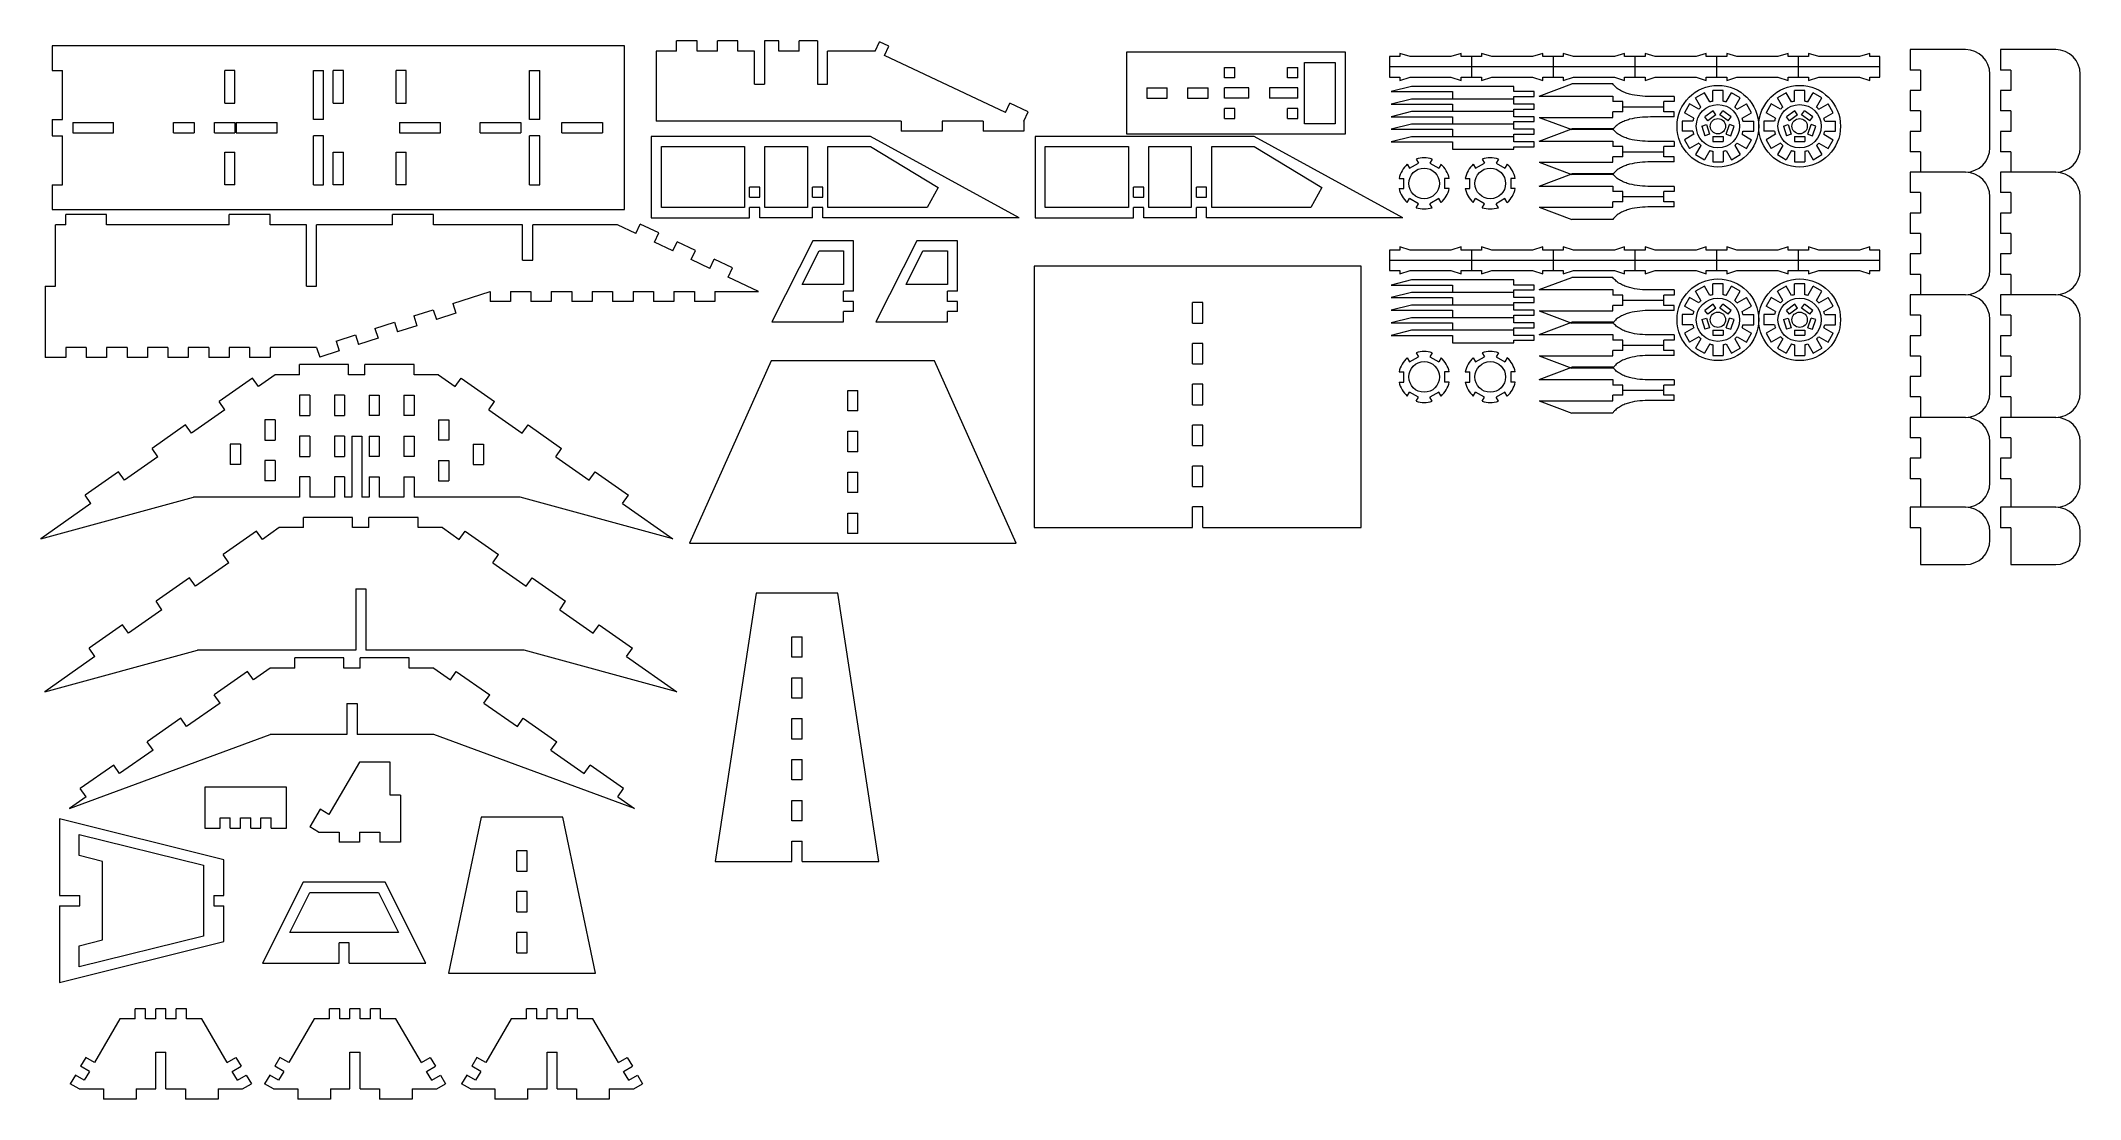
# Model space of a CAD drawing. Header units: millimetres. Extents: x -300 to 295, y -151 to 157.
import ezdxf

# ---------------------------------------------------------------- set-up
doc = ezdxf.new("R2010")
doc.units = ezdxf.units.MM
doc.header["$MEASUREMENT"] = 0
doc.layers.add('Capa 1', color=7, linetype='Continuous')

msp = doc.modelspace()

# ---------------------------------------------------------------- linework, layer by layer
at = {"layer": 'Capa 1', "lineweight": 18}
for points in [[(-296.3987, 155.6112), (-296.3987, 155.6112), (-296.3987, 148.4675), (-296.3987, 148.4675)], [(-129.7112, 155.6112), (-129.7112, 155.6112), (-296.3987, 155.6112), (-296.3987, 155.6112)], [(-129.7112, 107.9862), (-129.7112, 107.9862), (-129.7112, 155.6112), (-129.7112, 155.6112)], [(-114.4852, 154.1232), (-114.4852, 154.1232), (-114.4852, 157.0998), (-114.4852, 157.0998)], [(-108.5321, 157.0998), (-108.5321, 157.0998), (-114.4852, 157.0998), (-114.4852, 157.0998)], [(-108.5321, 154.1232), (-108.5321, 154.1232), (-108.5321, 157.0998), (-108.5321, 157.0998)], [(-102.579, 154.1232), (-102.579, 154.1232), (-102.579, 157.0998), (-102.579, 157.0998)], [(-96.6258, 157.0998), (-96.6258, 157.0998), (-102.579, 157.0998), (-102.579, 157.0998)], [(-96.6258, 154.1232), (-96.6258, 154.1232), (-96.6258, 157.0998), (-96.6258, 157.0998)], [(-88.827, 157.0998), (-88.827, 157.0998), (-88.827, 144.4175), (-88.827, 144.4175)], [(-84.7196, 157.0998), (-84.7196, 157.0998), (-88.827, 157.0998), (-88.827, 157.0998)], [(-84.7196, 154.1232), (-84.7196, 154.1232), (-84.7196, 157.0998), (-84.7196, 157.0998)], [(-78.7665, 154.1232), (-78.7665, 154.1232), (-78.7665, 157.0998), (-78.7665, 157.0998)], [(-73.4682, 157.0998), (-73.4682, 157.0998), (-78.7665, 157.0998), (-78.7665, 157.0998)], [(-73.4682, 157.0998), (-73.4682, 157.0998), (-73.4682, 144.4175), (-73.4682, 144.4175)], [(-56.6206, 154.1232), (-56.6206, 154.1232), (-55.3519, 156.8159), (-55.3519, 156.8159)], [(-52.6592, 155.5472), (-52.6592, 155.5472), (-55.3519, 156.8159), (-55.3519, 156.8159)], [(-53.9282, 152.8545), (-53.9282, 152.8545), (-52.6592, 155.5472), (-52.6592, 155.5472)], [(244.9766, 154.5344), (244.9766, 154.5344), (244.9766, 148.5813), (244.9766, 148.5813)], [(261.0501, 154.5344), (261.0501, 154.5344), (244.9766, 154.5344), (244.9766, 154.5344)], [(268.1938, 147.3906), (268.1938, 151.3361), (264.9955, 154.5344), (261.05, 154.5344)], [(271.2871, 154.5344), (271.2871, 154.5344), (271.2871, 148.5813), (271.2871, 148.5813)], [(287.3605, 154.5344), (287.3605, 154.5344), (271.2871, 154.5344), (271.2871, 154.5344)], [(294.5043, 147.3906), (294.5043, 151.3361), (291.306, 154.5344), (287.3605, 154.5344)], [(-120.4383, 154.1232), (-120.4383, 154.1232), (-120.4383, 133.7019), (-120.4383, 133.7019)], [(-114.4852, 154.1232), (-114.4852, 154.1232), (-120.4383, 154.1232), (-120.4383, 154.1232)], [(-102.579, 154.1232), (-102.579, 154.1232), (-108.5321, 154.1232), (-108.5321, 154.1232)], [(-91.8036, 154.1232), (-91.8036, 154.1232), (-96.6258, 154.1232), (-96.6258, 154.1232)], [(-91.8036, 144.4175), (-91.8036, 144.4175), (-91.8036, 154.1232), (-91.8036, 154.1232)], [(-78.7665, 154.1232), (-78.7665, 154.1232), (-84.7196, 154.1232), (-84.7196, 154.1232)], [(-70.4916, 144.4175), (-70.4916, 144.4175), (-70.4916, 154.1232), (-70.4916, 154.1232)], [(-56.6206, 154.1232), (-56.6206, 154.1232), (-70.4916, 154.1232), (-70.4916, 154.1232)], [(-18.6671, 136.2392), (-18.6671, 136.2392), (-53.9282, 152.8545), (-53.9282, 152.8545)], [(16.5738, 153.7777), (16.5738, 153.7777), (16.5738, 129.9652), (16.5738, 129.9652)], [(80.3912, 153.7777), (80.3912, 153.7777), (16.5738, 153.7777), (16.5738, 153.7777)], [(45.2083, 146.3363), (45.2083, 146.3363), (45.2083, 149.3128), (45.2083, 149.3128)], [(45.2083, 149.3128), (45.2083, 149.3128), (48.1848, 149.3128), (48.1848, 149.3128)], [(48.1848, 146.3363), (48.1848, 146.3363), (48.1848, 149.3128), (48.1848, 149.3128)], [(63.5439, 149.3128), (63.5439, 149.3128), (66.5205, 149.3128), (66.5205, 149.3128)], [(63.5439, 146.3363), (63.5439, 146.3363), (63.5439, 149.3128), (63.5439, 149.3128)], [(66.5205, 146.3363), (66.5205, 146.3363), (66.5205, 149.3128), (66.5205, 149.3128)], [(68.485, 150.8011), (68.485, 150.8011), (77.4147, 150.8011), (77.4147, 150.8011)], [(68.485, 132.9417), (68.485, 132.9417), (68.485, 150.8011), (68.485, 150.8011)], [(77.4147, 150.8011), (77.4147, 150.8011), (77.4147, 132.9417), (77.4147, 132.9417)], [(80.3912, 129.9652), (80.3912, 129.9652), (80.3912, 153.7777), (80.3912, 153.7777)], [(93.2865, 152.478), (93.2865, 152.478), (93.2865, 146.5249), (93.2865, 146.5249)], [(96.2631, 152.478), (96.2631, 152.478), (93.2865, 152.478), (93.2865, 152.478)], [(236.1615, 149.5015), (236.1615, 149.5015), (93.2865, 149.5015), (93.2865, 149.5015)], [(96.2631, 153.4305), (96.2631, 153.4305), (96.2631, 152.478), (96.2631, 152.478)], [(99.2396, 152.478), (99.2396, 152.478), (96.2631, 153.4305), (96.2631, 153.4305)], [(111.1459, 152.478), (111.1459, 152.478), (99.2396, 152.478), (99.2396, 152.478)], [(114.1225, 153.4305), (114.1225, 153.4305), (111.1459, 152.478), (111.1459, 152.478)], [(114.1225, 152.478), (114.1225, 152.478), (114.1225, 153.4305), (114.1225, 153.4305)], [(120.0756, 152.478), (120.0756, 152.478), (114.1225, 152.478), (114.1225, 152.478)], [(117.099, 152.478), (117.099, 152.478), (117.099, 146.5249), (117.099, 146.5249)], [(120.0756, 153.4305), (120.0756, 153.4305), (120.0756, 152.478), (120.0756, 152.478)], [(123.0521, 152.478), (123.0521, 152.478), (120.0756, 153.4305), (120.0756, 153.4305)], [(134.9584, 152.478), (134.9584, 152.478), (123.0521, 152.478), (123.0521, 152.478)], [(137.935, 153.4305), (137.935, 153.4305), (134.9584, 152.478), (134.9584, 152.478)], [(137.935, 152.478), (137.935, 152.478), (137.935, 153.4305), (137.935, 153.4305)], [(143.8881, 152.478), (143.8881, 152.478), (137.935, 152.478), (137.935, 152.478)], [(140.9115, 152.478), (140.9115, 152.478), (140.9115, 146.5249), (140.9115, 146.5249)], [(143.8881, 153.4305), (143.8881, 153.4305), (143.8881, 152.478), (143.8881, 152.478)], [(146.8646, 152.478), (146.8646, 152.478), (143.8881, 153.4305), (143.8881, 153.4305)], [(158.7709, 152.478), (158.7709, 152.478), (146.8646, 152.478), (146.8646, 152.478)], [(161.7475, 153.4305), (161.7475, 153.4305), (158.7709, 152.478), (158.7709, 152.478)], [(161.7475, 152.478), (161.7475, 152.478), (161.7475, 153.4305), (161.7475, 153.4305)], [(167.7006, 152.478), (167.7006, 152.478), (161.7475, 152.478), (161.7475, 152.478)], [(164.724, 152.478), (164.724, 152.478), (164.724, 146.5249), (164.724, 146.5249)], [(167.7006, 153.4305), (167.7006, 153.4305), (167.7006, 152.478), (167.7006, 152.478)], [(170.6771, 152.478), (170.6771, 152.478), (167.7006, 153.4305), (167.7006, 153.4305)], [(182.5834, 152.478), (182.5834, 152.478), (170.6771, 152.478), (170.6771, 152.478)], [(185.56, 153.4305), (185.56, 153.4305), (182.5834, 152.478), (182.5834, 152.478)], [(185.56, 152.478), (185.56, 152.478), (185.56, 153.4305), (185.56, 153.4305)], [(191.5131, 152.478), (191.5131, 152.478), (185.56, 152.478), (185.56, 152.478)], [(188.5365, 152.478), (188.5365, 152.478), (188.5365, 146.5249), (188.5365, 146.5249)], [(191.5131, 153.4305), (191.5131, 153.4305), (191.5131, 152.478), (191.5131, 152.478)], [(194.4896, 152.478), (194.4896, 152.478), (191.5131, 153.4305), (191.5131, 153.4305)], [(206.3959, 152.478), (206.3959, 152.478), (194.4896, 152.478), (194.4896, 152.478)], [(209.3725, 153.4305), (209.3725, 153.4305), (206.3959, 152.478), (206.3959, 152.478)], [(209.3725, 152.478), (209.3725, 152.478), (209.3725, 153.4305), (209.3725, 153.4305)], [(215.3256, 152.478), (215.3256, 152.478), (209.3725, 152.478), (209.3725, 152.478)], [(212.349, 152.478), (212.349, 152.478), (212.349, 146.5249), (212.349, 146.5249)], [(218.3021, 152.478), (218.3021, 152.478), (215.3256, 153.4305), (215.3256, 153.4305)], [(215.3256, 153.4305), (215.3256, 153.4305), (215.3256, 152.478), (215.3256, 152.478)], [(230.2084, 152.478), (230.2084, 152.478), (218.3021, 152.478), (218.3021, 152.478)], [(233.185, 153.4305), (233.185, 153.4305), (230.2084, 152.478), (230.2084, 152.478)], [(233.185, 152.478), (233.185, 152.478), (233.185, 153.4305), (233.185, 153.4305)], [(236.1615, 152.478), (236.1615, 152.478), (233.185, 152.478), (233.185, 152.478)], [(236.1615, 146.5249), (236.1615, 146.5249), (236.1615, 152.478), (236.1615, 152.478)], [(247.9532, 148.5813), (247.9532, 148.5813), (244.9766, 148.5813), (244.9766, 148.5813)], [(247.9532, 148.5813), (247.9532, 148.5813), (247.9532, 142.6281), (247.9532, 142.6281)], [(274.2637, 148.5813), (274.2637, 148.5813), (271.2871, 148.5813), (271.2871, 148.5813)], [(274.2637, 148.5813), (274.2637, 148.5813), (274.2637, 142.6281), (274.2637, 142.6281)], [(-296.3987, 148.4675), (-296.3987, 148.4675), (-293.4221, 148.4675), (-293.4221, 148.4675)], [(-293.4221, 134.18), (-293.4221, 134.18), (-293.4221, 148.4675), (-293.4221, 148.4675)], [(-246.1609, 138.9425), (-246.1609, 138.9425), (-246.1609, 148.4675), (-246.1609, 148.4675)], [(-243.1844, 148.4675), (-243.1844, 148.4675), (-246.1609, 148.4675), (-246.1609, 148.4675)], [(-243.1844, 138.9425), (-243.1844, 138.9425), (-243.1844, 148.4675), (-243.1844, 148.4675)], [(-220.3178, 134.18), (-220.3178, 134.18), (-220.3178, 148.4675), (-220.3178, 148.4675)], [(-220.3178, 148.4675), (-220.3178, 148.4675), (-217.3412, 148.4675), (-217.3412, 148.4675)], [(-217.3412, 134.18), (-217.3412, 134.18), (-217.3412, 148.4675), (-217.3412, 148.4675)], [(-214.5498, 138.9425), (-214.5498, 138.9425), (-214.5498, 148.4675), (-214.5498, 148.4675)], [(-211.5733, 148.4675), (-211.5733, 148.4675), (-214.5498, 148.4675), (-214.5498, 148.4675)], [(-211.5733, 138.9425), (-211.5733, 138.9425), (-211.5733, 148.4675), (-211.5733, 148.4675)], [(-196.2142, 138.9425), (-196.2142, 138.9425), (-196.2142, 148.4675), (-196.2142, 148.4675)], [(-193.2377, 148.4675), (-193.2377, 148.4675), (-196.2142, 148.4675), (-196.2142, 148.4675)], [(-193.2377, 138.9425), (-193.2377, 138.9425), (-193.2377, 148.4675), (-193.2377, 148.4675)], [(-157.3337, 148.4675), (-157.3337, 148.4675), (-154.3571, 148.4675), (-154.3571, 148.4675)], [(-157.3337, 134.18), (-157.3337, 134.18), (-157.3337, 148.4675), (-157.3337, 148.4675)], [(-154.3571, 134.18), (-154.3571, 134.18), (-154.3571, 148.4675), (-154.3571, 148.4675)], [(-91.8036, 144.4175), (-91.8036, 144.4175), (-88.827, 144.4175), (-88.827, 144.4175)], [(-73.4682, 144.4175), (-73.4682, 144.4175), (-70.4916, 144.4175), (-70.4916, 144.4175)], [(22.5269, 143.3597), (22.5269, 143.3597), (22.5269, 140.3832), (22.5269, 140.3832)], [(22.5269, 143.3597), (22.5269, 143.3597), (28.48, 143.3597), (28.48, 143.3597)], [(28.48, 140.3832), (28.48, 140.3832), (28.48, 143.3597), (28.48, 143.3597)], [(34.4331, 143.3597), (34.4331, 143.3597), (34.4331, 140.3832), (34.4331, 140.3832)], [(34.4331, 143.3597), (34.4331, 143.3597), (40.3863, 143.3597), (40.3863, 143.3597)], [(40.3863, 140.3832), (40.3863, 140.3832), (40.3863, 143.3597), (40.3863, 143.3597)], [(48.1848, 146.3363), (48.1848, 146.3363), (45.2083, 146.3363), (45.2083, 146.3363)], [(45.2083, 140.3832), (45.2083, 140.3832), (45.2083, 143.3597), (45.2083, 143.3597)], [(52.2925, 143.3597), (52.2925, 143.3597), (45.2083, 143.3597), (45.2083, 143.3597)], [(52.2925, 140.3832), (52.2925, 140.3832), (52.2925, 143.3597), (52.2925, 143.3597)], [(66.5205, 143.3597), (66.5205, 143.3597), (58.2456, 143.3597), (58.2456, 143.3597)], [(58.2456, 143.3597), (58.2456, 143.3597), (58.2456, 140.3832), (58.2456, 140.3832)], [(66.5205, 146.3363), (66.5205, 146.3363), (63.5439, 146.3363), (63.5439, 146.3363)], [(66.5205, 140.3832), (66.5205, 140.3832), (66.5205, 143.3597), (66.5205, 143.3597)], [(93.2865, 146.5249), (93.2865, 146.5249), (96.2631, 146.5249), (96.2631, 146.5249)], [(99.6923, 143.7926), (99.6923, 143.7926), (93.7392, 142.3043), (93.7392, 142.3043)], [(96.2631, 146.5249), (96.2631, 146.5249), (96.2631, 145.5722), (96.2631, 145.5722)], [(96.2631, 145.5722), (96.2631, 145.5722), (99.2396, 146.5249), (99.2396, 146.5249)], [(99.2396, 146.5249), (99.2396, 146.5249), (111.1459, 146.5249), (111.1459, 146.5249)], [(129.458, 143.7926), (129.458, 143.7926), (99.6923, 143.7926), (99.6923, 143.7926)], [(111.1459, 146.5249), (111.1459, 146.5249), (114.1225, 145.5722), (114.1225, 145.5722)], [(114.1225, 145.5722), (114.1225, 145.5722), (114.1225, 146.5249), (114.1225, 146.5249)], [(114.1225, 146.5249), (114.1225, 146.5249), (120.0756, 146.5249), (120.0756, 146.5249)], [(120.0756, 146.5249), (120.0756, 146.5249), (120.0756, 145.5722), (120.0756, 145.5722)], [(120.0756, 145.5722), (120.0756, 145.5722), (123.0521, 146.5249), (123.0521, 146.5249)], [(123.0521, 146.5249), (123.0521, 146.5249), (134.9584, 146.5249), (134.9584, 146.5249)], [(129.458, 142.3043), (129.458, 142.3043), (129.458, 143.7926), (129.458, 143.7926)], [(134.9584, 146.5249), (134.9584, 146.5249), (137.935, 145.5722), (137.935, 145.5722)], [(136.8311, 140.9843), (136.8311, 140.9843), (146.3799, 144.5562), (146.3799, 144.5562)], [(137.935, 145.5722), (137.935, 145.5722), (137.935, 146.5249), (137.935, 146.5249)], [(137.935, 146.5249), (137.935, 146.5249), (143.8881, 146.5249), (143.8881, 146.5249)], [(143.8881, 146.5249), (143.8881, 146.5249), (143.8881, 145.5722), (143.8881, 145.5722)], [(143.8881, 145.5722), (143.8881, 145.5722), (146.8646, 146.5249), (146.8646, 146.5249)], [(158.2862, 144.5562), (158.2862, 144.5562), (146.3799, 144.5562), (146.3799, 144.5562)], [(146.8646, 146.5249), (146.8646, 146.5249), (158.7709, 146.5249), (158.7709, 146.5249)], [(158.7709, 146.5249), (158.7709, 146.5249), (161.7475, 145.5722), (161.7475, 145.5722)], [(161.7475, 145.5722), (161.7475, 145.5722), (161.7475, 146.5249), (161.7475, 146.5249)], [(161.7475, 146.5249), (161.7475, 146.5249), (167.7006, 146.5249), (167.7006, 146.5249)], [(167.7006, 145.5722), (167.7006, 145.5722), (170.6771, 146.5249), (170.6771, 146.5249)], [(167.7006, 146.5249), (167.7006, 146.5249), (167.7006, 145.5722), (167.7006, 145.5722)], [(170.6771, 146.5249), (170.6771, 146.5249), (182.5834, 146.5249), (182.5834, 146.5249)], [(182.5834, 146.5249), (182.5834, 146.5249), (185.56, 145.5722), (185.56, 145.5722)], [(185.56, 146.5249), (185.56, 146.5249), (191.5131, 146.5249), (191.5131, 146.5249)], [(185.56, 145.5722), (185.56, 145.5722), (185.56, 146.5249), (185.56, 146.5249)], [(190.4291, 142.6297), (190.4291, 142.6297), (187.4525, 142.6297), (187.4525, 142.6297)], [(187.4525, 139.5026), (187.4525, 139.5026), (187.4525, 142.6297), (187.4525, 142.6297)], [(190.4291, 139.5026), (190.4291, 139.5026), (190.4291, 142.6297), (190.4291, 142.6297)], [(191.5131, 145.5722), (191.5131, 145.5722), (194.4896, 146.5249), (194.4896, 146.5249)], [(191.5131, 146.5249), (191.5131, 146.5249), (191.5131, 145.5722), (191.5131, 145.5722)], [(194.4896, 146.5249), (194.4896, 146.5249), (206.3959, 146.5249), (206.3959, 146.5249)], [(206.3959, 146.5249), (206.3959, 146.5249), (209.3725, 145.5722), (209.3725, 145.5722)], [(209.3725, 146.5249), (209.3725, 146.5249), (215.3256, 146.5249), (215.3256, 146.5249)], [(209.3725, 145.5722), (209.3725, 145.5722), (209.3725, 146.5249), (209.3725, 146.5249)], [(214.2416, 142.6297), (214.2416, 142.6297), (211.265, 142.6297), (211.265, 142.6297)], [(211.265, 139.5026), (211.265, 139.5026), (211.265, 142.6297), (211.265, 142.6297)], [(214.2416, 139.5026), (214.2416, 139.5026), (214.2416, 142.6297), (214.2416, 142.6297)], [(215.3256, 145.5722), (215.3256, 145.5722), (218.3021, 146.5249), (218.3021, 146.5249)], [(215.3256, 146.5249), (215.3256, 146.5249), (215.3256, 145.5722), (215.3256, 145.5722)], [(218.3021, 146.5249), (218.3021, 146.5249), (230.2084, 146.5249), (230.2084, 146.5249)], [(230.2084, 146.5249), (230.2084, 146.5249), (233.185, 145.5722), (233.185, 145.5722)], [(233.185, 146.5249), (233.185, 146.5249), (236.1615, 146.5249), (236.1615, 146.5249)], [(233.185, 145.5722), (233.185, 145.5722), (233.185, 146.5249), (233.185, 146.5249)], [(244.9766, 142.6281), (244.9766, 142.6281), (244.9766, 136.675), (244.9766, 136.675)], [(247.9532, 142.6281), (247.9532, 142.6281), (244.9766, 142.6281), (244.9766, 142.6281)], [(268.1938, 125.9594), (268.1938, 125.9594), (268.1938, 147.3906), (268.1938, 147.3906)], [(271.2871, 142.6281), (271.2871, 142.6281), (271.2871, 136.675), (271.2871, 136.675)], [(274.2637, 142.6281), (274.2637, 142.6281), (271.2871, 142.6281), (271.2871, 142.6281)], [(294.5043, 125.9594), (294.5043, 125.9594), (294.5043, 147.3906), (294.5043, 147.3906)], [(-246.1609, 138.9425), (-246.1609, 138.9425), (-243.1844, 138.9425), (-243.1844, 138.9425)], [(-214.5498, 138.9425), (-214.5498, 138.9425), (-211.5733, 138.9425), (-211.5733, 138.9425)], [(-196.2142, 138.9425), (-196.2142, 138.9425), (-193.2377, 138.9425), (-193.2377, 138.9425)], [(-18.6671, 136.2392), (-18.6671, 136.2392), (-17.3985, 138.9319), (-17.3985, 138.9319)], [(-12.0132, 136.3943), (-12.0132, 136.3943), (-17.3985, 138.9319), (-17.3985, 138.9319)], [(22.5269, 140.3832), (22.5269, 140.3832), (28.48, 140.3832), (28.48, 140.3832)], [(34.4331, 140.3832), (34.4331, 140.3832), (40.3863, 140.3832), (40.3863, 140.3832)], [(52.2925, 140.3832), (52.2925, 140.3832), (45.2083, 140.3832), (45.2083, 140.3832)], [(48.1848, 137.4066), (48.1848, 137.4066), (45.2083, 137.4066), (45.2083, 137.4066)], [(45.2083, 134.43), (45.2083, 134.43), (45.2083, 137.4066), (45.2083, 137.4066)], [(48.1848, 134.43), (48.1848, 134.43), (48.1848, 137.4066), (48.1848, 137.4066)], [(66.5205, 140.3832), (66.5205, 140.3832), (58.2456, 140.3832), (58.2456, 140.3832)], [(66.5205, 137.4066), (66.5205, 137.4066), (63.5439, 137.4066), (63.5439, 137.4066)], [(63.5439, 134.43), (63.5439, 134.43), (63.5439, 137.4066), (63.5439, 137.4066)], [(66.5205, 134.43), (66.5205, 134.43), (66.5205, 137.4066), (66.5205, 137.4066)], [(93.7392, 142.3043), (93.7392, 142.3043), (111.5986, 142.3043), (111.5986, 142.3043)], [(99.6923, 140.1313), (99.6923, 140.1313), (93.7392, 138.643), (93.7392, 138.643)], [(93.7392, 138.643), (93.7392, 138.643), (111.5986, 138.643), (111.5986, 138.643)], [(129.458, 140.1313), (129.458, 140.1313), (99.6923, 140.1313), (99.6923, 140.1313)], [(111.5986, 142.3043), (111.5986, 142.3043), (111.5986, 140.1313), (111.5986, 140.1313)], [(111.5986, 138.643), (111.5986, 138.643), (111.5986, 136.4702), (111.5986, 136.4702)], [(135.4111, 142.3043), (135.4111, 142.3043), (129.458, 142.3043), (129.458, 142.3043)], [(129.458, 138.643), (129.458, 138.643), (129.458, 140.8755), (129.458, 140.8755)], [(129.458, 140.8755), (129.458, 140.8755), (135.4111, 140.8755), (135.4111, 140.8755)], [(135.4111, 138.643), (135.4111, 138.643), (129.458, 138.643), (129.458, 138.643)], [(129.458, 134.9819), (129.458, 134.9819), (129.458, 137.2145), (129.458, 137.2145)], [(129.458, 137.2145), (129.458, 137.2145), (135.4111, 137.2145), (135.4111, 137.2145)], [(135.4111, 140.8755), (135.4111, 140.8755), (135.4111, 142.3043), (135.4111, 142.3043)], [(135.4111, 137.2145), (135.4111, 137.2145), (135.4111, 138.643), (135.4111, 138.643)], [(136.8311, 140.9843), (136.8311, 140.9843), (158.2862, 140.9843), (158.2862, 140.9843)], [(158.2862, 140.9843), (158.2862, 140.9843), (158.2862, 139.3888), (158.2862, 139.3888)], [(161.2627, 139.3888), (161.2627, 139.3888), (158.2862, 139.3888), (158.2862, 139.3888)], [(161.2627, 136.3885), (161.2627, 136.3885), (161.2627, 139.3888), (161.2627, 139.3888)], [(161.2627, 137.8887), (161.2627, 137.8887), (173.169, 137.8887), (173.169, 137.8887)], [(176.1455, 140.8771), (176.1455, 140.8771), (169.2876, 140.8771), (169.2876, 140.8771)], [(173.169, 136.3885), (173.169, 136.3885), (173.169, 139.3888), (173.169, 139.3888)], [(176.1455, 139.3888), (176.1455, 139.3888), (173.169, 139.3888), (173.169, 139.3888)], [(176.1455, 140.8771), (176.1455, 140.8771), (176.1455, 139.3888), (176.1455, 139.3888)], [(180.6625, 138.7097), (180.6625, 138.7097), (179.1742, 136.1318), (179.1742, 136.1318)], [(183.3705, 137.1462), (183.3705, 137.1462), (180.6625, 138.7097), (180.6625, 138.7097)], [(185.0205, 141.9781), (185.0205, 141.9781), (182.4426, 140.4898), (182.4426, 140.4898)], [(184.006, 137.7818), (184.006, 137.7818), (182.4426, 140.4898), (182.4426, 140.4898)], [(184.0061, 137.7818), (183.7815, 137.5831), (183.5695, 137.3706), (183.3706, 137.1463)], [(186.5839, 139.27), (186.5839, 139.27), (185.0205, 141.9781), (185.0205, 141.9781)], [(187.52, 136.6986), (187.52, 136.6986), (185.1123, 134.9491), (185.1123, 134.9491)], [(187.4525, 139.5026), (187.1585, 139.4425), (186.8686, 139.365), (186.5841, 139.27)], [(188.36, 135.5429), (188.36, 135.5429), (187.52, 136.6986), (187.52, 136.6986)], [(189.521, 135.5429), (189.521, 135.5429), (190.3608, 136.6986), (190.3608, 136.6986)], [(192.7688, 134.9491), (192.7688, 134.9491), (190.3608, 136.6986), (190.3608, 136.6986)], [(191.2972, 139.27), (191.0128, 139.365), (190.7228, 139.4428), (190.4291, 139.5026)], [(191.2972, 139.27), (191.2972, 139.27), (192.8606, 141.9781), (192.8606, 141.9781)], [(195.4384, 140.4898), (195.4384, 140.4898), (192.8606, 141.9781), (192.8606, 141.9781)], [(193.875, 137.7818), (193.875, 137.7818), (195.4384, 140.4898), (195.4384, 140.4898)], [(194.5105, 137.1462), (194.3115, 137.3708), (194.0993, 137.583), (193.875, 137.7817)], [(194.5105, 137.1462), (194.5105, 137.1462), (197.2188, 138.7097), (197.2188, 138.7097)], [(198.7071, 136.1318), (198.7071, 136.1318), (197.2188, 138.7097), (197.2188, 138.7097)], [(204.475, 138.7097), (204.475, 138.7097), (202.9867, 136.1318), (202.9867, 136.1318)], [(207.183, 137.1462), (207.183, 137.1462), (204.475, 138.7097), (204.475, 138.7097)], [(208.833, 141.9781), (208.833, 141.9781), (206.2551, 140.4898), (206.2551, 140.4898)], [(207.8185, 137.7818), (207.8185, 137.7818), (206.2551, 140.4898), (206.2551, 140.4898)], [(207.8186, 137.7818), (207.594, 137.5831), (207.382, 137.3706), (207.1831, 137.1463)], [(210.3964, 139.27), (210.3964, 139.27), (208.833, 141.9781), (208.833, 141.9781)], [(211.3325, 136.6986), (211.3325, 136.6986), (208.9248, 134.9491), (208.9248, 134.9491)], [(211.265, 139.5026), (210.971, 139.4425), (210.6811, 139.365), (210.3966, 139.27)], [(212.1725, 135.5429), (212.1725, 135.5429), (211.3325, 136.6986), (211.3325, 136.6986)], [(213.3335, 135.5429), (213.3335, 135.5429), (214.1733, 136.6986), (214.1733, 136.6986)], [(216.5813, 134.9491), (216.5813, 134.9491), (214.1733, 136.6986), (214.1733, 136.6986)], [(215.1097, 139.27), (214.8253, 139.365), (214.5353, 139.4428), (214.2416, 139.5026)], [(215.1097, 139.27), (215.1097, 139.27), (216.6731, 141.9781), (216.6731, 141.9781)], [(219.2509, 140.4898), (219.2509, 140.4898), (216.6731, 141.9781), (216.6731, 141.9781)], [(217.6875, 137.7818), (217.6875, 137.7818), (219.2509, 140.4898), (219.2509, 140.4898)], [(218.323, 137.1462), (218.124, 137.3708), (217.9118, 137.583), (217.6875, 137.7817)], [(218.323, 137.1462), (218.323, 137.1462), (221.0313, 138.7097), (221.0313, 138.7097)], [(222.5196, 136.1318), (222.5196, 136.1318), (221.0313, 138.7097), (221.0313, 138.7097)], [(-296.3987, 134.18), (-296.3987, 134.18), (-296.3987, 129.4175), (-296.3987, 129.4175)], [(-296.3987, 134.18), (-296.3987, 134.18), (-293.4221, 134.18), (-293.4221, 134.18)], [(-290.4456, 133.287), (-290.4456, 133.287), (-290.4456, 130.3105), (-290.4456, 130.3105)], [(-290.4456, 133.287), (-290.4456, 133.287), (-278.5393, 133.287), (-278.5393, 133.287)], [(-278.5393, 130.3105), (-278.5393, 130.3105), (-278.5393, 133.287), (-278.5393, 133.287)], [(-261.0437, 130.3105), (-261.0437, 130.3105), (-261.0437, 133.287), (-261.0437, 133.287)], [(-261.0437, 133.287), (-261.0437, 133.287), (-255.0906, 133.287), (-255.0906, 133.287)], [(-255.0906, 133.287), (-255.0906, 133.287), (-255.0906, 130.3105), (-255.0906, 130.3105)], [(-249.1375, 130.3105), (-249.1375, 130.3105), (-249.1375, 133.287), (-249.1375, 133.287)], [(-249.1375, 133.287), (-249.1375, 133.287), (-243.1844, 133.287), (-243.1844, 133.287)], [(-243.1844, 133.287), (-243.1844, 133.287), (-243.1844, 130.3105), (-243.1844, 130.3105)], [(-242.8206, 133.287), (-242.8206, 133.287), (-242.8206, 130.3105), (-242.8206, 130.3105)], [(-242.8206, 133.287), (-242.8206, 133.287), (-230.9143, 133.287), (-230.9143, 133.287)], [(-230.9143, 130.3105), (-230.9143, 130.3105), (-230.9143, 133.287), (-230.9143, 133.287)], [(-217.3412, 134.18), (-217.3412, 134.18), (-220.3178, 134.18), (-220.3178, 134.18)], [(-195.1956, 133.287), (-195.1956, 133.287), (-183.2893, 133.287), (-183.2893, 133.287)], [(-195.1956, 133.287), (-195.1956, 133.287), (-195.1956, 130.3105), (-195.1956, 130.3105)], [(-183.2893, 130.3105), (-183.2893, 130.3105), (-183.2893, 133.287), (-183.2893, 133.287)], [(-171.7469, 133.287), (-171.7469, 133.287), (-159.8406, 133.287), (-159.8406, 133.287)], [(-171.7469, 130.3105), (-171.7469, 130.3105), (-171.7469, 133.287), (-171.7469, 133.287)], [(-159.8406, 133.287), (-159.8406, 133.287), (-159.8406, 130.3105), (-159.8406, 130.3105)], [(-154.3571, 134.18), (-154.3571, 134.18), (-157.3337, 134.18), (-157.3337, 134.18)], [(-147.9344, 133.287), (-147.9344, 133.287), (-136.0281, 133.287), (-136.0281, 133.287)], [(-147.9344, 130.3105), (-147.9344, 130.3105), (-147.9344, 133.287), (-147.9344, 133.287)], [(-136.0281, 133.287), (-136.0281, 133.287), (-136.0281, 130.3105), (-136.0281, 130.3105)], [(-49.0008, 133.7019), (-49.0008, 133.7019), (-120.4383, 133.7019), (-120.4383, 133.7019)], [(-49.0008, 133.7019), (-49.0008, 133.7019), (-49.0008, 130.7253), (-49.0008, 130.7253)], [(-25.1884, 133.7019), (-25.1884, 133.7019), (-37.0946, 133.7019), (-37.0946, 133.7019)], [(-37.0946, 133.7019), (-37.0946, 133.7019), (-37.0946, 130.7253), (-37.0946, 130.7253)], [(-25.1884, 133.7019), (-25.1884, 133.7019), (-25.1884, 130.7253), (-25.1884, 130.7253)], [(-13.2821, 133.7019), (-13.2821, 133.7019), (-12.0132, 136.3943), (-12.0132, 136.3943)], [(-13.2821, 133.7019), (-13.2821, 133.7019), (-13.2821, 130.7253), (-13.2821, 130.7253)], [(45.2083, 134.43), (45.2083, 134.43), (48.1848, 134.43), (48.1848, 134.43)], [(63.5439, 134.43), (63.5439, 134.43), (66.5205, 134.43), (66.5205, 134.43)], [(77.4147, 132.9417), (77.4147, 132.9417), (68.485, 132.9417), (68.485, 132.9417)], [(99.6923, 136.4702), (99.6923, 136.4702), (93.7392, 134.9819), (93.7392, 134.9819)], [(93.7392, 134.9819), (93.7392, 134.9819), (111.5986, 134.9819), (111.5986, 134.9819)], [(99.6923, 132.8092), (99.6923, 132.8092), (93.7392, 131.3209), (93.7392, 131.3209)], [(93.7392, 131.3209), (93.7392, 131.3209), (111.5986, 131.3209), (111.5986, 131.3209)], [(129.458, 136.4702), (129.458, 136.4702), (99.6923, 136.4702), (99.6923, 136.4702)], [(129.458, 132.8092), (129.458, 132.8092), (99.6923, 132.8092), (99.6923, 132.8092)], [(111.5986, 134.9819), (111.5986, 134.9819), (111.5986, 132.8092), (111.5986, 132.8092)], [(111.5986, 131.3209), (111.5986, 131.3209), (111.5986, 129.1479), (111.5986, 129.1479)], [(135.4111, 134.9819), (135.4111, 134.9819), (129.458, 134.9819), (129.458, 134.9819)], [(129.458, 131.3209), (129.458, 131.3209), (129.458, 133.5532), (129.458, 133.5532)], [(129.458, 133.5532), (129.458, 133.5532), (135.4111, 133.5532), (135.4111, 133.5532)], [(135.4111, 131.3209), (135.4111, 131.3209), (129.458, 131.3209), (129.458, 131.3209)], [(135.4111, 133.5532), (135.4111, 133.5532), (135.4111, 134.9819), (135.4111, 134.9819)], [(135.4111, 129.8922), (135.4111, 129.8922), (135.4111, 131.3209), (135.4111, 131.3209)], [(136.8311, 134.793), (136.8311, 134.793), (146.3799, 131.2212), (146.3799, 131.2212)], [(136.8311, 134.793), (136.8311, 134.793), (158.2862, 134.793), (158.2862, 134.793)], [(136.8311, 127.8874), (136.8311, 127.8874), (146.3799, 131.4593), (146.3799, 131.4593)], [(158.2862, 131.4593), (158.2862, 131.4593), (146.3799, 131.4593), (146.3799, 131.4593)], [(158.2862, 131.2212), (158.2862, 131.2212), (146.3799, 131.2212), (146.3799, 131.2212)], [(158.2862, 134.793), (158.2862, 134.793), (158.2862, 136.3885), (158.2862, 136.3885)], [(161.2627, 136.3885), (161.2627, 136.3885), (158.2862, 136.3885), (158.2862, 136.3885)], [(176.1455, 134.9002), (176.1455, 134.9002), (169.2876, 134.9002), (169.2876, 134.9002)], [(176.1455, 136.3885), (176.1455, 136.3885), (173.169, 136.3885), (173.169, 136.3885)], [(176.1455, 134.9002), (176.1455, 134.9002), (176.1455, 136.3885), (176.1455, 136.3885)], [(181.6494, 133.7), (181.6494, 133.7), (178.5228, 133.7), (178.5228, 133.7)], [(178.5228, 133.7), (178.5228, 133.7), (178.5228, 130.7235), (178.5228, 130.7235)], [(181.8822, 134.5684), (181.8822, 134.5684), (179.1742, 136.1318), (179.1742, 136.1318)], [(181.8822, 134.5684), (181.7872, 134.2837), (181.7097, 133.994), (181.6494, 133.7)], [(184.2344, 132.2475), (184.2344, 132.2475), (185.593, 132.6891), (185.593, 132.6891)], [(184.2344, 132.2475), (184.2344, 132.2475), (185.1541, 129.4164), (185.1541, 129.4164)], [(185.9521, 133.7932), (185.9521, 133.7932), (185.1123, 134.9491), (185.1123, 134.9491)], [(185.593, 132.6891), (185.593, 132.6891), (186.513, 129.858), (186.513, 129.858)], [(188.36, 135.5429), (188.36, 135.5429), (185.9521, 133.7932), (185.9521, 133.7932)], [(191.9293, 133.7932), (191.9293, 133.7932), (189.521, 135.5429), (189.521, 135.5429)], [(191.3681, 129.858), (191.3681, 129.858), (192.288, 132.6891), (192.288, 132.6891)], [(191.9293, 133.7932), (191.9293, 133.7932), (192.7688, 134.9491), (192.7688, 134.9491)], [(193.6469, 132.2475), (193.6469, 132.2475), (192.288, 132.6891), (192.288, 132.6891)], [(192.727, 129.4164), (192.727, 129.4164), (193.6469, 132.2475), (193.6469, 132.2475)], [(195.9988, 134.5684), (195.9988, 134.5684), (198.7071, 136.1318), (198.7071, 136.1318)], [(196.2317, 133.7), (196.1714, 133.994), (196.0939, 134.2839), (195.9989, 134.5684)], [(196.2317, 133.7), (196.2317, 133.7), (199.3588, 133.7), (199.3588, 133.7)], [(199.3588, 130.7235), (199.3588, 130.7235), (199.3588, 133.7), (199.3588, 133.7)], [(205.4619, 133.7), (205.4619, 133.7), (202.3353, 133.7), (202.3353, 133.7)], [(202.3353, 133.7), (202.3353, 133.7), (202.3353, 130.7235), (202.3353, 130.7235)], [(205.6947, 134.5684), (205.6947, 134.5684), (202.9867, 136.1318), (202.9867, 136.1318)], [(205.6947, 134.5684), (205.5997, 134.2837), (205.5222, 133.994), (205.4619, 133.7)], [(208.0469, 132.2475), (208.0469, 132.2475), (209.4055, 132.6891), (209.4055, 132.6891)], [(208.0469, 132.2475), (208.0469, 132.2475), (208.9666, 129.4164), (208.9666, 129.4164)], [(209.7646, 133.7932), (209.7646, 133.7932), (208.9248, 134.9491), (208.9248, 134.9491)], [(209.4055, 132.6891), (209.4055, 132.6891), (210.3255, 129.858), (210.3255, 129.858)], [(212.1725, 135.5429), (212.1725, 135.5429), (209.7646, 133.7932), (209.7646, 133.7932)], [(215.7418, 133.7932), (215.7418, 133.7932), (213.3335, 135.5429), (213.3335, 135.5429)], [(215.1806, 129.858), (215.1806, 129.858), (216.1005, 132.6891), (216.1005, 132.6891)], [(215.7418, 133.7932), (215.7418, 133.7932), (216.5813, 134.9491), (216.5813, 134.9491)], [(217.4594, 132.2475), (217.4594, 132.2475), (216.1005, 132.6891), (216.1005, 132.6891)], [(216.5395, 129.4164), (216.5395, 129.4164), (217.4594, 132.2475), (217.4594, 132.2475)], [(219.8113, 134.5684), (219.8113, 134.5684), (222.5196, 136.1318), (222.5196, 136.1318)], [(220.0442, 133.7), (219.9839, 133.994), (219.9064, 134.2839), (219.8114, 134.5684)], [(220.0442, 133.7), (220.0442, 133.7), (223.1713, 133.7), (223.1713, 133.7)], [(223.1713, 130.7235), (223.1713, 130.7235), (223.1713, 133.7), (223.1713, 133.7)], [(247.9532, 136.675), (247.9532, 136.675), (244.9766, 136.675), (244.9766, 136.675)], [(247.9532, 136.675), (247.9532, 136.675), (247.9532, 130.7219), (247.9532, 130.7219)], [(274.2637, 136.675), (274.2637, 136.675), (271.2871, 136.675), (271.2871, 136.675)], [(274.2637, 136.675), (274.2637, 136.675), (274.2637, 130.7219), (274.2637, 130.7219)], [(-296.3987, 129.4175), (-296.3987, 129.4175), (-293.4221, 129.4175), (-293.4221, 129.4175)], [(-293.4221, 115.13), (-293.4221, 115.13), (-293.4221, 129.4175), (-293.4221, 129.4175)], [(-290.4456, 130.3105), (-290.4456, 130.3105), (-278.5393, 130.3105), (-278.5393, 130.3105)], [(-261.0437, 130.3105), (-261.0437, 130.3105), (-255.0906, 130.3105), (-255.0906, 130.3105)], [(-249.1375, 130.3105), (-249.1375, 130.3105), (-243.1844, 130.3105), (-243.1844, 130.3105)], [(-242.8206, 130.3105), (-242.8206, 130.3105), (-230.9143, 130.3105), (-230.9143, 130.3105)], [(-220.3178, 115.13), (-220.3178, 115.13), (-220.3178, 129.4175), (-220.3178, 129.4175)], [(-217.3412, 129.4175), (-217.3412, 129.4175), (-220.3178, 129.4175), (-220.3178, 129.4175)], [(-217.3412, 115.13), (-217.3412, 115.13), (-217.3412, 129.4175), (-217.3412, 129.4175)], [(-195.1956, 130.3105), (-195.1956, 130.3105), (-183.2893, 130.3105), (-183.2893, 130.3105)], [(-171.7469, 130.3105), (-171.7469, 130.3105), (-159.8406, 130.3105), (-159.8406, 130.3105)], [(-154.3571, 129.4175), (-154.3571, 129.4175), (-157.3337, 129.4175), (-157.3337, 129.4175)], [(-157.3337, 115.13), (-157.3337, 115.13), (-157.3337, 129.4175), (-157.3337, 129.4175)], [(-154.3571, 115.13), (-154.3571, 115.13), (-154.3571, 129.4175), (-154.3571, 129.4175)], [(-147.9344, 130.3105), (-147.9344, 130.3105), (-136.0281, 130.3105), (-136.0281, 130.3105)], [(-121.8449, 129.1979), (-121.8449, 129.1979), (-121.8449, 105.5592), (-121.8449, 105.5592)], [(-58.0274, 129.1979), (-58.0274, 129.1979), (-121.8449, 129.1979), (-121.8449, 129.1979)], [(-118.9096, 108.4948), (-118.9096, 108.4948), (-118.9096, 126.2626), (-118.9096, 126.2626)], [(-118.9096, 126.2626), (-118.9096, 126.2626), (-94.6986, 126.2626), (-94.6986, 126.2626)], [(-94.6986, 126.2626), (-94.6986, 126.2626), (-94.6986, 108.4948), (-94.6986, 108.4948)], [(-88.7455, 108.4948), (-88.7455, 108.4948), (-88.7455, 126.2626), (-88.7455, 126.2626)], [(-88.7455, 126.2626), (-88.7455, 126.2626), (-76.363, 126.2626), (-76.363, 126.2626)], [(-76.363, 126.2626), (-76.363, 126.2626), (-76.363, 108.4948), (-76.363, 108.4948)], [(-70.4099, 108.4948), (-70.4099, 108.4948), (-70.4099, 126.2626), (-70.4099, 126.2626)], [(-70.4099, 126.2626), (-70.4099, 126.2626), (-58.0274, 126.2626), (-58.0274, 126.2626)], [(-14.6886, 105.5592), (-14.6886, 105.5592), (-58.0274, 129.1979), (-58.0274, 129.1979)], [(-58.0274, 126.2626), (-58.0274, 126.2626), (-38.3008, 114.3304), (-38.3008, 114.3304)], [(-37.0946, 130.7253), (-37.0946, 130.7253), (-49.0008, 130.7253), (-49.0008, 130.7253)], [(-13.2821, 130.7253), (-13.2821, 130.7253), (-25.1884, 130.7253), (-25.1884, 130.7253)], [(-9.9944, 129.1979), (-9.9944, 129.1979), (-9.9944, 105.5592), (-9.9944, 105.5592)], [(53.8231, 129.1979), (53.8231, 129.1979), (-9.9944, 129.1979), (-9.9944, 129.1979)], [(-7.0588, 108.4948), (-7.0588, 108.4948), (-7.0588, 126.2626), (-7.0588, 126.2626)], [(-7.0588, 126.2626), (-7.0588, 126.2626), (17.1519, 126.2626), (17.1519, 126.2626)], [(16.5738, 129.9652), (16.5738, 129.9652), (80.3912, 129.9652), (80.3912, 129.9652)], [(17.1519, 126.2626), (17.1519, 126.2626), (17.1519, 108.4948), (17.1519, 108.4948)], [(23.105, 108.4948), (23.105, 108.4948), (23.105, 126.2626), (23.105, 126.2626)], [(23.105, 126.2626), (23.105, 126.2626), (35.4878, 126.2626), (35.4878, 126.2626)], [(35.4878, 126.2626), (35.4878, 126.2626), (35.4878, 108.4948), (35.4878, 108.4948)], [(41.4409, 108.4948), (41.4409, 108.4948), (41.4409, 126.2626), (41.4409, 126.2626)], [(41.4409, 126.2626), (41.4409, 126.2626), (53.8231, 126.2626), (53.8231, 126.2626)], [(97.1621, 105.5592), (97.1621, 105.5592), (53.8231, 129.1979), (53.8231, 129.1979)], [(53.8231, 126.2626), (53.8231, 126.2626), (73.5499, 114.3304), (73.5499, 114.3304)], [(99.6923, 129.1479), (99.6923, 129.1479), (93.7392, 127.6596), (93.7392, 127.6596)], [(93.7392, 127.6596), (93.7392, 127.6596), (111.5986, 127.6596), (111.5986, 127.6596)], [(129.458, 129.1479), (129.458, 129.1479), (99.6923, 129.1479), (99.6923, 129.1479)], [(111.5986, 127.6596), (111.5986, 127.6596), (111.5986, 125.4868), (111.5986, 125.4868)], [(111.5986, 125.4868), (111.5986, 125.4868), (129.458, 125.4868), (129.458, 125.4868)], [(129.458, 127.6596), (129.458, 127.6596), (129.458, 129.8922), (129.458, 129.8922)], [(129.458, 129.8922), (129.458, 129.8922), (135.4111, 129.8922), (135.4111, 129.8922)], [(135.4111, 127.6596), (135.4111, 127.6596), (129.458, 127.6596), (129.458, 127.6596)], [(129.458, 125.4868), (129.458, 125.4868), (129.458, 126.2309), (129.458, 126.2309)], [(129.458, 126.2309), (129.458, 126.2309), (135.4111, 126.2309), (135.4111, 126.2309)], [(135.4111, 126.2309), (135.4111, 126.2309), (135.4111, 127.6596), (135.4111, 127.6596)], [(136.8311, 127.8874), (136.8311, 127.8874), (158.2862, 127.8874), (158.2862, 127.8874)], [(158.2862, 127.8874), (158.2862, 127.8874), (158.2862, 126.292), (158.2862, 126.292)], [(161.2627, 126.292), (161.2627, 126.292), (158.2862, 126.292), (158.2862, 126.292)], [(161.2627, 123.2916), (161.2627, 123.2916), (161.2627, 126.292), (161.2627, 126.292)], [(176.1455, 127.7803), (176.1455, 127.7803), (169.2876, 127.7803), (169.2876, 127.7803)], [(176.1455, 126.292), (176.1455, 126.292), (173.169, 126.292), (173.169, 126.292)], [(173.169, 123.2916), (173.169, 123.2916), (173.169, 126.292), (173.169, 126.292)], [(176.1455, 127.7803), (176.1455, 127.7803), (176.1455, 126.292), (176.1455, 126.292)], [(181.6494, 130.7235), (181.6494, 130.7235), (178.5228, 130.7235), (178.5228, 130.7235)], [(181.8822, 129.8551), (181.8822, 129.8551), (179.1742, 128.2917), (179.1742, 128.2917)], [(179.1742, 128.2917), (179.1742, 128.2917), (180.6625, 125.7139), (180.6625, 125.7139)], [(183.3705, 127.2773), (183.3705, 127.2773), (180.6625, 125.7139), (180.6625, 125.7139)], [(181.6494, 130.7235), (181.7097, 130.4295), (181.7872, 130.1396), (181.8822, 129.8551)], [(184.006, 126.6417), (184.006, 126.6417), (182.4426, 123.9337), (182.4426, 123.9337)], [(183.3705, 127.2773), (183.5695, 127.0529), (183.7817, 126.8405), (184.006, 126.6418)], [(186.5839, 125.1535), (186.5839, 125.1535), (185.0205, 122.4455), (185.0205, 122.4455)], [(186.513, 129.858), (186.513, 129.858), (185.1541, 129.4164), (185.1541, 129.4164)], [(186.5839, 125.1535), (186.8683, 125.0585), (187.1583, 124.9807), (187.4523, 124.9209)], [(187.4525, 129.1757), (187.4525, 129.1757), (190.4291, 129.1757), (190.4291, 129.1757)], [(187.4525, 129.1757), (187.4525, 129.1757), (187.4525, 127.7469), (187.4525, 127.7469)], [(187.4525, 127.7469), (187.4525, 127.7469), (190.4291, 127.7469), (190.4291, 127.7469)], [(187.4525, 124.9206), (187.4525, 124.9206), (187.4525, 121.7938), (187.4525, 121.7938)], [(190.4291, 129.1757), (190.4291, 129.1757), (190.4291, 127.7469), (190.4291, 127.7469)], [(190.4291, 124.9206), (190.7228, 124.9807), (191.0128, 125.0584), (191.2972, 125.1532)], [(190.4291, 124.9206), (190.4291, 124.9206), (190.4291, 121.7938), (190.4291, 121.7938)], [(191.2972, 125.1535), (191.2972, 125.1535), (192.8606, 122.4455), (192.8606, 122.4455)], [(191.3681, 129.858), (191.3681, 129.858), (192.727, 129.4164), (192.727, 129.4164)], [(193.875, 126.6417), (194.0996, 126.8404), (194.3116, 127.0529), (194.5105, 127.2772)], [(193.875, 126.6417), (193.875, 126.6417), (195.4384, 123.9337), (195.4384, 123.9337)], [(194.5105, 127.2773), (194.5105, 127.2773), (197.2188, 125.7139), (197.2188, 125.7139)], [(195.9988, 129.8551), (196.0938, 130.1395), (196.1713, 130.4295), (196.2316, 130.7235)], [(195.9988, 129.8551), (195.9988, 129.8551), (198.7071, 128.2917), (198.7071, 128.2917)], [(196.2317, 130.7235), (196.2317, 130.7235), (199.3588, 130.7235), (199.3588, 130.7235)], [(197.2188, 125.7139), (197.2188, 125.7139), (198.7071, 128.2917), (198.7071, 128.2917)], [(205.4619, 130.7235), (205.4619, 130.7235), (202.3353, 130.7235), (202.3353, 130.7235)], [(205.6947, 129.8551), (205.6947, 129.8551), (202.9867, 128.2917), (202.9867, 128.2917)], [(202.9867, 128.2917), (202.9867, 128.2917), (204.475, 125.7139), (204.475, 125.7139)], [(207.183, 127.2773), (207.183, 127.2773), (204.475, 125.7139), (204.475, 125.7139)], [(205.4619, 130.7235), (205.5222, 130.4295), (205.5997, 130.1396), (205.6947, 129.8551)], [(207.8185, 126.6417), (207.8185, 126.6417), (206.2551, 123.9337), (206.2551, 123.9337)], [(207.183, 127.2773), (207.382, 127.0529), (207.5942, 126.8405), (207.8185, 126.6418)], [(210.3964, 125.1535), (210.3964, 125.1535), (208.833, 122.4455), (208.833, 122.4455)], [(210.3255, 129.858), (210.3255, 129.858), (208.9666, 129.4164), (208.9666, 129.4164)], [(210.3964, 125.1535), (210.6808, 125.0585), (210.9708, 124.9807), (211.2648, 124.9209)], [(211.265, 129.1757), (211.265, 129.1757), (214.2416, 129.1757), (214.2416, 129.1757)], [(211.265, 129.1757), (211.265, 129.1757), (211.265, 127.7469), (211.265, 127.7469)], [(211.265, 127.7469), (211.265, 127.7469), (214.2416, 127.7469), (214.2416, 127.7469)], [(211.265, 124.9206), (211.265, 124.9206), (211.265, 121.7938), (211.265, 121.7938)], [(214.2416, 129.1757), (214.2416, 129.1757), (214.2416, 127.7469), (214.2416, 127.7469)], [(214.2416, 124.9206), (214.5353, 124.9807), (214.8253, 125.0584), (215.1097, 125.1532)], [(214.2416, 124.9206), (214.2416, 124.9206), (214.2416, 121.7938), (214.2416, 121.7938)], [(215.1097, 125.1535), (215.1097, 125.1535), (216.6731, 122.4455), (216.6731, 122.4455)], [(215.1806, 129.858), (215.1806, 129.858), (216.5395, 129.4164), (216.5395, 129.4164)], [(217.6875, 126.6417), (217.9121, 126.8404), (218.1241, 127.0529), (218.323, 127.2772)], [(217.6875, 126.6417), (217.6875, 126.6417), (219.2509, 123.9337), (219.2509, 123.9337)], [(218.323, 127.2773), (218.323, 127.2773), (221.0313, 125.7139), (221.0313, 125.7139)], [(219.8113, 129.8551), (219.9063, 130.1395), (219.9838, 130.4295), (220.0441, 130.7235)], [(219.8113, 129.8551), (219.8113, 129.8551), (222.5196, 128.2917), (222.5196, 128.2917)], [(220.0442, 130.7235), (220.0442, 130.7235), (223.1713, 130.7235), (223.1713, 130.7235)], [(221.0313, 125.7139), (221.0313, 125.7139), (222.5196, 128.2917), (222.5196, 128.2917)], [(244.9766, 130.7219), (244.9766, 130.7219), (244.9766, 124.7688), (244.9766, 124.7688)], [(247.9532, 130.7219), (247.9532, 130.7219), (244.9766, 130.7219), (244.9766, 130.7219)], [(261.0501, 118.8156), (264.9956, 118.8156), (268.1939, 122.0139), (268.1939, 125.9594)], [(271.2871, 130.7219), (271.2871, 130.7219), (271.2871, 124.7688), (271.2871, 124.7688)], [(274.2637, 130.7219), (274.2637, 130.7219), (271.2871, 130.7219), (271.2871, 130.7219)], [(287.3605, 118.8156), (291.306, 118.8156), (294.5043, 122.0139), (294.5043, 125.9594)], [(-246.1609, 115.13), (-246.1609, 115.13), (-246.1609, 124.655), (-246.1609, 124.655)], [(-246.1609, 124.655), (-246.1609, 124.655), (-243.1844, 124.655), (-243.1844, 124.655)], [(-243.1844, 115.13), (-243.1844, 115.13), (-243.1844, 124.655), (-243.1844, 124.655)], [(-214.5498, 124.655), (-214.5498, 124.655), (-211.5733, 124.655), (-211.5733, 124.655)], [(-214.5498, 115.13), (-214.5498, 115.13), (-214.5498, 124.655), (-214.5498, 124.655)], [(-211.5733, 115.13), (-211.5733, 115.13), (-211.5733, 124.655), (-211.5733, 124.655)], [(-196.2142, 124.655), (-196.2142, 124.655), (-193.2377, 124.655), (-193.2377, 124.655)], [(-196.2142, 115.13), (-196.2142, 115.13), (-196.2142, 124.655), (-196.2142, 124.655)], [(-193.2377, 115.13), (-193.2377, 115.13), (-193.2377, 124.655), (-193.2377, 124.655)], [(98.4081, 121.1083), (97.2008, 120.0389), (96.374, 118.6064), (96.0515, 117.0266)], [(98.408, 121.1083), (98.408, 121.1083), (99.0711, 119.9597), (99.0711, 119.9597)], [(99.0711, 119.9597), (99.0711, 119.9597), (101.6487, 121.448), (101.6487, 121.448)], [(105.6989, 122.5965), (104.1693, 123.1071), (102.5152, 123.1071), (100.9856, 122.5965)], [(100.9856, 122.5965), (100.9856, 122.5965), (101.6487, 121.448), (101.6487, 121.448)], [(105.6989, 122.5965), (105.6989, 122.5965), (105.0359, 121.448), (105.0359, 121.448)], [(105.0359, 121.448), (105.0359, 121.448), (107.6137, 119.9597), (107.6137, 119.9597)], [(108.2768, 121.1083), (108.2768, 121.1083), (107.6137, 119.9597), (107.6137, 119.9597)], [(110.6334, 117.0263), (110.3109, 118.6064), (109.4838, 120.0388), (108.2768, 121.108)], [(117.6655, 121.1083), (116.4585, 120.0389), (115.6314, 118.6064), (115.3091, 117.0266)], [(117.6655, 121.1083), (117.6655, 121.1083), (118.3285, 119.9597), (118.3285, 119.9597)], [(118.3285, 119.9597), (118.3285, 119.9597), (120.9064, 121.448), (120.9064, 121.448)], [(120.2433, 122.5965), (120.2433, 122.5965), (120.9064, 121.448), (120.9064, 121.448)], [(124.9569, 122.5965), (123.4273, 123.1071), (121.7732, 123.1071), (120.2436, 122.5965)], [(124.9569, 122.5965), (124.9569, 122.5965), (124.2938, 121.448), (124.2938, 121.448)], [(124.2938, 121.448), (124.2938, 121.448), (126.8714, 119.9597), (126.8714, 119.9597)], [(127.5345, 121.1083), (127.5345, 121.1083), (126.8714, 119.9597), (126.8714, 119.9597)], [(129.8911, 117.0263), (129.5686, 118.6064), (128.7415, 120.0388), (127.5345, 121.108)], [(136.8311, 121.6962), (136.8311, 121.6962), (146.3799, 118.1243), (146.3799, 118.1243)], [(136.8311, 121.6962), (136.8311, 121.6962), (158.2862, 121.6962), (158.2862, 121.6962)], [(158.2862, 121.6962), (158.2862, 121.6962), (158.2862, 123.2916), (158.2862, 123.2916)], [(161.2627, 123.2916), (161.2627, 123.2916), (158.2862, 123.2916), (158.2862, 123.2916)], [(161.2627, 124.7918), (161.2627, 124.7918), (173.169, 124.7918), (173.169, 124.7918)], [(176.1455, 121.8033), (176.1455, 121.8033), (169.2876, 121.8033), (169.2876, 121.8033)], [(176.1455, 123.2916), (176.1455, 123.2916), (173.169, 123.2916), (173.169, 123.2916)], [(176.1455, 121.8033), (176.1455, 121.8033), (176.1455, 123.2916), (176.1455, 123.2916)], [(182.4426, 123.9337), (182.4426, 123.9337), (185.0205, 122.4455), (185.0205, 122.4455)], [(187.4525, 121.7938), (187.4525, 121.7938), (190.4291, 121.7938), (190.4291, 121.7938)], [(192.8606, 122.4455), (192.8606, 122.4455), (195.4384, 123.9337), (195.4384, 123.9337)], [(206.2551, 123.9337), (206.2551, 123.9337), (208.833, 122.4455), (208.833, 122.4455)], [(211.265, 121.7938), (211.265, 121.7938), (214.2416, 121.7938), (214.2416, 121.7938)], [(216.6731, 122.4455), (216.6731, 122.4455), (219.2509, 123.9337), (219.2509, 123.9337)], [(247.9532, 124.7688), (247.9532, 124.7688), (244.9766, 124.7688), (244.9766, 124.7688)], [(247.9532, 124.7688), (247.9532, 124.7688), (247.9532, 118.8156), (247.9532, 118.8156)], [(274.2637, 124.7688), (274.2637, 124.7688), (271.2871, 124.7688), (271.2871, 124.7688)], [(274.2637, 124.7688), (274.2637, 124.7688), (274.2637, 118.8156), (274.2637, 118.8156)], [(-296.3987, 115.13), (-296.3987, 115.13), (-296.3987, 107.9862), (-296.3987, 107.9862)], [(-296.3987, 115.13), (-296.3987, 115.13), (-293.4221, 115.13), (-293.4221, 115.13)], [(-243.1844, 115.13), (-243.1844, 115.13), (-246.1609, 115.13), (-246.1609, 115.13)], [(-220.3178, 115.13), (-220.3178, 115.13), (-217.3412, 115.13), (-217.3412, 115.13)], [(-211.5733, 115.13), (-211.5733, 115.13), (-214.5498, 115.13), (-214.5498, 115.13)], [(-193.2377, 115.13), (-193.2377, 115.13), (-196.2142, 115.13), (-196.2142, 115.13)], [(-157.3337, 115.13), (-157.3337, 115.13), (-154.3571, 115.13), (-154.3571, 115.13)], [(-93.2103, 111.5123), (-93.2103, 111.5123), (-93.2103, 114.4889), (-93.2103, 114.4889)], [(-90.2338, 114.4889), (-90.2338, 114.4889), (-93.2103, 114.4889), (-93.2103, 114.4889)], [(-90.2338, 111.5123), (-90.2338, 111.5123), (-90.2338, 114.4889), (-90.2338, 114.4889)], [(-74.8747, 111.5123), (-74.8747, 111.5123), (-74.8747, 114.4889), (-74.8747, 114.4889)], [(-71.8981, 114.4889), (-71.8981, 114.4889), (-74.8747, 114.4889), (-74.8747, 114.4889)], [(-71.8981, 111.5123), (-71.8981, 111.5123), (-71.8981, 114.4889), (-71.8981, 114.4889)], [(-38.3008, 114.3304), (-38.3008, 114.3304), (-41.4838, 108.4948), (-41.4838, 108.4948)], [(18.6401, 111.5123), (18.6401, 111.5123), (18.6401, 114.4889), (18.6401, 114.4889)], [(21.6167, 114.4889), (21.6167, 114.4889), (18.6401, 114.4889), (18.6401, 114.4889)], [(21.6167, 111.5123), (21.6167, 111.5123), (21.6167, 114.4889), (21.6167, 114.4889)], [(36.976, 111.5123), (36.976, 111.5123), (36.976, 114.4889), (36.976, 114.4889)], [(39.9526, 114.4889), (39.9526, 114.4889), (36.976, 114.4889), (36.976, 114.4889)], [(39.9526, 111.5123), (39.9526, 111.5123), (39.9526, 114.4889), (39.9526, 114.4889)], [(73.5499, 114.3304), (73.5499, 114.3304), (70.3667, 108.4948), (70.3667, 108.4948)], [(96.0511, 117.0263), (96.0511, 117.0263), (97.3772, 117.0263), (97.3772, 117.0263)], [(96.0511, 114.0497), (96.0511, 114.0497), (97.3772, 114.0497), (97.3772, 114.0497)], [(96.0511, 114.0497), (96.3736, 112.4696), (97.2007, 111.0372), (98.4077, 109.968)], [(97.3772, 114.0497), (97.3772, 114.0497), (97.3772, 117.0263), (97.3772, 117.0263)], [(108.2768, 109.968), (109.4841, 111.0372), (110.3109, 112.4699), (110.6334, 114.0497)], [(109.3073, 117.0263), (109.3073, 117.0263), (109.3073, 114.0497), (109.3073, 114.0497)], [(110.6334, 117.0263), (110.6334, 117.0263), (109.3073, 117.0263), (109.3073, 117.0263)], [(110.6334, 114.0497), (110.6334, 114.0497), (109.3073, 114.0497), (109.3073, 114.0497)], [(115.3091, 117.0263), (115.3091, 117.0263), (116.6349, 117.0263), (116.6349, 117.0263)], [(115.3091, 114.0497), (115.3091, 114.0497), (116.6349, 114.0497), (116.6349, 114.0497)], [(115.3091, 114.0497), (115.6316, 112.4696), (116.4587, 111.0372), (117.6655, 109.968)], [(116.6349, 114.0497), (116.6349, 114.0497), (116.6349, 117.0263), (116.6349, 117.0263)], [(127.5344, 109.968), (128.7417, 111.0372), (129.5685, 112.4699), (129.891, 114.0497)], [(128.565, 117.0263), (128.565, 117.0263), (128.565, 114.0497), (128.565, 114.0497)], [(129.8911, 117.0263), (129.8911, 117.0263), (128.565, 117.0263), (128.565, 117.0263)], [(129.8911, 114.0497), (129.8911, 114.0497), (128.565, 114.0497), (128.565, 114.0497)], [(136.8311, 114.7905), (136.8311, 114.7905), (146.3799, 118.3624), (146.3799, 118.3624)], [(136.8311, 114.7905), (136.8311, 114.7905), (158.2862, 114.7905), (158.2862, 114.7905)], [(158.2862, 118.3624), (158.2862, 118.3624), (146.3799, 118.3624), (146.3799, 118.3624)], [(158.2862, 118.1243), (158.2862, 118.1243), (146.3799, 118.1243), (146.3799, 118.1243)], [(158.2862, 114.7905), (158.2862, 114.7905), (158.2862, 113.1951), (158.2862, 113.1951)], [(161.2627, 113.1951), (161.2627, 113.1951), (158.2862, 113.1951), (158.2862, 113.1951)], [(161.2627, 110.1947), (161.2627, 110.1947), (161.2627, 113.1951), (161.2627, 113.1951)], [(176.1455, 114.6834), (176.1455, 114.6834), (169.2876, 114.6834), (169.2876, 114.6834)], [(176.1455, 113.1951), (176.1455, 113.1951), (173.169, 113.1951), (173.169, 113.1951)], [(173.169, 110.1947), (173.169, 110.1947), (173.169, 113.1951), (173.169, 113.1951)], [(176.1455, 114.6834), (176.1455, 114.6834), (176.1455, 113.1951), (176.1455, 113.1951)], [(244.9766, 118.8156), (244.9766, 118.8156), (244.9766, 112.8625), (244.9766, 112.8625)], [(261.0501, 118.8156), (261.0501, 118.8156), (244.9766, 118.8156), (244.9766, 118.8156)], [(268.1938, 111.6719), (268.1938, 115.6174), (264.9955, 118.8157), (261.05, 118.8157)], [(271.2871, 118.8156), (271.2871, 118.8156), (271.2871, 112.8625), (271.2871, 112.8625)], [(287.3605, 118.8156), (287.3605, 118.8156), (271.2871, 118.8156), (271.2871, 118.8156)], [(294.5043, 111.6719), (294.5043, 115.6174), (291.306, 118.8157), (287.3605, 118.8157)], [(-296.3987, 107.9862), (-296.3987, 107.9862), (-129.7112, 107.9862), (-129.7112, 107.9862)], [(-94.6986, 108.4948), (-94.6986, 108.4948), (-118.9096, 108.4948), (-118.9096, 108.4948)], [(-93.2103, 111.5123), (-93.2103, 111.5123), (-90.2338, 111.5123), (-90.2338, 111.5123)], [(-93.2103, 105.5592), (-93.2103, 105.5592), (-93.2103, 108.5358), (-93.2103, 108.5358)], [(-90.2338, 108.5358), (-90.2338, 108.5358), (-93.2103, 108.5358), (-93.2103, 108.5358)], [(-90.2338, 105.5592), (-90.2338, 105.5592), (-90.2338, 108.5358), (-90.2338, 108.5358)], [(-76.363, 108.4948), (-76.363, 108.4948), (-88.7455, 108.4948), (-88.7455, 108.4948)], [(-74.8747, 111.5123), (-74.8747, 111.5123), (-71.8981, 111.5123), (-71.8981, 111.5123)], [(-71.8981, 108.5358), (-71.8981, 108.5358), (-74.8747, 108.5358), (-74.8747, 108.5358)], [(-74.8747, 105.5592), (-74.8747, 105.5592), (-74.8747, 108.5358), (-74.8747, 108.5358)], [(-71.8981, 105.5592), (-71.8981, 105.5592), (-71.8981, 108.5358), (-71.8981, 108.5358)], [(-41.4838, 108.4948), (-41.4838, 108.4948), (-70.4099, 108.4948), (-70.4099, 108.4948)], [(17.1519, 108.4948), (17.1519, 108.4948), (-7.0588, 108.4948), (-7.0588, 108.4948)], [(18.6401, 111.5123), (18.6401, 111.5123), (21.6167, 111.5123), (21.6167, 111.5123)], [(18.6401, 105.5592), (18.6401, 105.5592), (18.6401, 108.5358), (18.6401, 108.5358)], [(21.6167, 108.5358), (21.6167, 108.5358), (18.6401, 108.5358), (18.6401, 108.5358)], [(21.6167, 105.5592), (21.6167, 105.5592), (21.6167, 108.5358), (21.6167, 108.5358)], [(35.4878, 108.4948), (35.4878, 108.4948), (23.105, 108.4948), (23.105, 108.4948)], [(36.976, 111.5123), (36.976, 111.5123), (39.9526, 111.5123), (39.9526, 111.5123)], [(39.9526, 108.5358), (39.9526, 108.5358), (36.976, 108.5358), (36.976, 108.5358)], [(36.976, 105.5592), (36.976, 105.5592), (36.976, 108.5358), (36.976, 108.5358)], [(39.9526, 105.5592), (39.9526, 105.5592), (39.9526, 108.5358), (39.9526, 108.5358)], [(70.3667, 108.4948), (70.3667, 108.4948), (41.4409, 108.4948), (41.4409, 108.4948)], [(98.408, 109.968), (98.408, 109.968), (99.0711, 111.1163), (99.0711, 111.1163)], [(101.6487, 109.628), (101.6487, 109.628), (99.0711, 111.1163), (99.0711, 111.1163)], [(100.9856, 108.4797), (100.9856, 108.4797), (101.6487, 109.628), (101.6487, 109.628)], [(100.9856, 108.4797), (102.5152, 107.9688), (104.1693, 107.9688), (105.6989, 108.4797)], [(107.6137, 111.1163), (107.6137, 111.1163), (105.0359, 109.628), (105.0359, 109.628)], [(105.6989, 108.4797), (105.6989, 108.4797), (105.0359, 109.628), (105.0359, 109.628)], [(108.2768, 109.968), (108.2768, 109.968), (107.6137, 111.1163), (107.6137, 111.1163)], [(117.6655, 109.968), (117.6655, 109.968), (118.3285, 111.1163), (118.3285, 111.1163)], [(120.9064, 109.628), (120.9064, 109.628), (118.3285, 111.1163), (118.3285, 111.1163)], [(120.2433, 108.4797), (120.2433, 108.4797), (120.9064, 109.628), (120.9064, 109.628)], [(120.2433, 108.4797), (121.7729, 107.9688), (123.427, 107.9688), (124.9566, 108.4797)], [(126.8714, 111.1163), (126.8714, 111.1163), (124.2938, 109.628), (124.2938, 109.628)], [(124.9569, 108.4797), (124.9569, 108.4797), (124.2938, 109.628), (124.2938, 109.628)], [(127.5345, 109.968), (127.5345, 109.968), (126.8714, 111.1163), (126.8714, 111.1163)], [(136.8311, 108.5993), (136.8311, 108.5993), (146.3799, 105.0274), (146.3799, 105.0274)], [(136.8311, 108.5993), (136.8311, 108.5993), (158.2862, 108.5993), (158.2862, 108.5993)], [(161.2627, 110.1947), (161.2627, 110.1947), (158.2862, 110.1947), (158.2862, 110.1947)], [(158.2862, 108.5993), (158.2862, 108.5993), (158.2862, 110.1947), (158.2862, 110.1947)], [(161.2627, 111.6949), (161.2627, 111.6949), (173.169, 111.6949), (173.169, 111.6949)], [(176.1455, 108.7064), (176.1455, 108.7064), (169.2876, 108.7064), (169.2876, 108.7064)], [(176.1455, 110.1947), (176.1455, 110.1947), (173.169, 110.1947), (173.169, 110.1947)], [(176.1455, 108.7064), (176.1455, 108.7064), (176.1455, 110.1947), (176.1455, 110.1947)], [(247.9532, 112.8625), (247.9532, 112.8625), (244.9766, 112.8625), (244.9766, 112.8625)], [(247.9532, 112.8625), (247.9532, 112.8625), (247.9532, 106.9091), (247.9532, 106.9091)], [(268.1938, 90.2404), (268.1938, 90.2404), (268.1938, 111.6719), (268.1938, 111.6719)], [(274.2637, 112.8625), (274.2637, 112.8625), (271.2871, 112.8625), (271.2871, 112.8625)], [(274.2637, 112.8625), (274.2637, 112.8625), (274.2637, 106.9091), (274.2637, 106.9091)], [(294.5043, 90.2404), (294.5043, 90.2404), (294.5043, 111.6719), (294.5043, 111.6719)], [(-295.4507, 85.6313), (-295.4507, 85.6313), (-295.4507, 103.4907), (-295.4507, 103.4907)], [(-292.4741, 103.4907), (-292.4741, 103.4907), (-295.4507, 103.4907), (-295.4507, 103.4907)], [(-292.4741, 103.4907), (-292.4741, 103.4907), (-292.4741, 106.4673), (-292.4741, 106.4673)], [(-280.5679, 106.4673), (-280.5679, 106.4673), (-292.4741, 106.4673), (-292.4741, 106.4673)], [(-280.5679, 103.4907), (-280.5679, 103.4907), (-280.5679, 106.4673), (-280.5679, 106.4673)], [(-244.8491, 103.4907), (-244.8491, 103.4907), (-280.5679, 103.4907), (-280.5679, 103.4907)], [(-244.8491, 103.4907), (-244.8491, 103.4907), (-244.8491, 106.4673), (-244.8491, 106.4673)], [(-232.9429, 106.4673), (-232.9429, 106.4673), (-244.8491, 106.4673), (-244.8491, 106.4673)], [(-232.9429, 103.4907), (-232.9429, 103.4907), (-232.9429, 106.4673), (-232.9429, 106.4673)], [(-222.3463, 103.4907), (-222.3463, 103.4907), (-232.9429, 103.4907), (-232.9429, 103.4907)], [(-222.3463, 85.6313), (-222.3463, 85.6313), (-222.3463, 103.4907), (-222.3463, 103.4907)], [(-219.3698, 85.6313), (-219.3698, 85.6313), (-219.3698, 103.4907), (-219.3698, 103.4907)], [(-197.2241, 103.4907), (-197.2241, 103.4907), (-219.3698, 103.4907), (-219.3698, 103.4907)], [(-197.2241, 103.4907), (-197.2241, 103.4907), (-197.2241, 106.4673), (-197.2241, 106.4673)], [(-185.3179, 106.4673), (-185.3179, 106.4673), (-197.2241, 106.4673), (-197.2241, 106.4673)], [(-185.3179, 103.4907), (-185.3179, 103.4907), (-185.3179, 106.4673), (-185.3179, 106.4673)], [(-159.3623, 103.4907), (-159.3623, 103.4907), (-185.3179, 103.4907), (-185.3179, 103.4907)], [(-159.3623, 93.1524), (-159.3623, 93.1524), (-159.3623, 103.4907), (-159.3623, 103.4907)], [(-131.7398, 103.4907), (-131.7398, 103.4907), (-156.3857, 103.4907), (-156.3857, 103.4907)], [(-156.3857, 93.1524), (-156.3857, 93.1524), (-156.3857, 103.4907), (-156.3857, 103.4907)], [(-126.3544, 100.9531), (-126.3544, 100.9531), (-131.7398, 103.4907), (-131.7398, 103.4907)], [(-126.3544, 100.9531), (-126.3544, 100.9531), (-125.0857, 103.6458), (-125.0857, 103.6458)], [(-119.7004, 101.1081), (-119.7004, 101.1081), (-125.0857, 103.6458), (-125.0857, 103.6458)], [(-121.8449, 105.5592), (-121.8449, 105.5592), (-93.2103, 105.5592), (-93.2103, 105.5592)], [(-120.9694, 98.4155), (-120.9694, 98.4155), (-119.7004, 101.1081), (-119.7004, 101.1081)], [(-74.8747, 105.5592), (-74.8747, 105.5592), (-90.2338, 105.5592), (-90.2338, 105.5592)], [(-14.6886, 105.5592), (-14.6886, 105.5592), (-71.8981, 105.5592), (-71.8981, 105.5592)], [(-9.9944, 105.5592), (-9.9944, 105.5592), (18.6401, 105.5592), (18.6401, 105.5592)], [(36.976, 105.5592), (36.976, 105.5592), (21.6167, 105.5592), (21.6167, 105.5592)], [(97.1621, 105.5592), (97.1621, 105.5592), (39.9526, 105.5592), (39.9526, 105.5592)], [(158.2862, 105.0274), (158.2862, 105.0274), (146.3799, 105.0274), (146.3799, 105.0274)], [(244.9766, 106.9091), (244.9766, 106.9091), (244.9766, 100.956), (244.9766, 100.956)], [(247.9532, 106.9091), (247.9532, 106.9091), (244.9766, 106.9091), (244.9766, 106.9091)], [(271.2871, 106.9091), (271.2871, 106.9091), (271.2871, 100.956), (271.2871, 100.956)], [(274.2637, 106.9091), (274.2637, 106.9091), (271.2871, 106.9091), (271.2871, 106.9091)], [(-115.584, 95.8779), (-115.584, 95.8779), (-120.9694, 98.4155), (-120.9694, 98.4155)], [(-115.584, 95.8779), (-115.584, 95.8779), (-114.3154, 98.5705), (-114.3154, 98.5705)], [(-108.93, 96.0329), (-108.93, 96.0329), (-114.3154, 98.5705), (-114.3154, 98.5705)], [(-110.199, 93.3402), (-110.199, 93.3402), (-108.93, 96.0329), (-108.93, 96.0329)], [(-74.8168, 98.869), (-74.8168, 98.869), (-86.723, 75.23), (-86.723, 75.23)], [(-77.9346, 86.0618), (-77.9346, 86.0618), (-72.9832, 95.8924), (-72.9832, 95.8924)], [(-62.9105, 98.869), (-62.9105, 98.869), (-74.8168, 98.869), (-74.8168, 98.869)], [(-72.9832, 95.8924), (-72.9832, 95.8924), (-65.8871, 95.8924), (-65.8871, 95.8924)], [(-65.8871, 95.8924), (-65.8871, 95.8924), (-65.8871, 86.0618), (-65.8871, 86.0618)], [(-62.9105, 84.1597), (-62.9105, 84.1597), (-62.9105, 98.869), (-62.9105, 98.869)], [(-44.5196, 98.869), (-44.5196, 98.869), (-56.4259, 75.23), (-56.4259, 75.23)], [(-47.6375, 86.0618), (-47.6375, 86.0618), (-42.686, 95.8924), (-42.686, 95.8924)], [(-32.6134, 98.869), (-32.6134, 98.869), (-44.5196, 98.869), (-44.5196, 98.869)], [(-42.686, 95.8924), (-42.686, 95.8924), (-35.5899, 95.8924), (-35.5899, 95.8924)], [(-35.5899, 95.8924), (-35.5899, 95.8924), (-35.5899, 86.0618), (-35.5899, 86.0618)], [(-32.6134, 84.1597), (-32.6134, 84.1597), (-32.6134, 98.869), (-32.6134, 98.869)], [(93.2865, 96.1009), (93.2865, 96.1009), (93.2865, 90.1478), (93.2865, 90.1478)], [(96.2631, 96.1009), (96.2631, 96.1009), (93.2865, 96.1009), (93.2865, 96.1009)], [(96.2631, 97.0534), (96.2631, 97.0534), (96.2631, 96.1009), (96.2631, 96.1009)], [(99.2396, 96.1009), (99.2396, 96.1009), (96.2631, 97.0534), (96.2631, 97.0534)], [(111.1459, 96.1009), (111.1459, 96.1009), (99.2396, 96.1009), (99.2396, 96.1009)], [(114.1225, 97.0534), (114.1225, 97.0534), (111.1459, 96.1009), (111.1459, 96.1009)], [(114.1225, 96.1009), (114.1225, 96.1009), (114.1225, 97.0534), (114.1225, 97.0534)], [(120.0756, 96.1009), (120.0756, 96.1009), (114.1225, 96.1009), (114.1225, 96.1009)], [(117.099, 96.1009), (117.099, 96.1009), (117.099, 90.1478), (117.099, 90.1478)], [(120.0756, 97.0534), (120.0756, 97.0534), (120.0756, 96.1009), (120.0756, 96.1009)], [(123.0521, 96.1009), (123.0521, 96.1009), (120.0756, 97.0534), (120.0756, 97.0534)], [(134.9584, 96.1009), (134.9584, 96.1009), (123.0521, 96.1009), (123.0521, 96.1009)], [(137.935, 97.0534), (137.935, 97.0534), (134.9584, 96.1009), (134.9584, 96.1009)], [(137.935, 96.1009), (137.935, 96.1009), (137.935, 97.0534), (137.935, 97.0534)], [(143.8881, 96.1009), (143.8881, 96.1009), (137.935, 96.1009), (137.935, 96.1009)], [(140.9115, 96.1009), (140.9115, 96.1009), (140.9115, 90.1478), (140.9115, 90.1478)], [(143.8881, 97.0534), (143.8881, 97.0534), (143.8881, 96.1009), (143.8881, 96.1009)], [(146.8646, 96.1009), (146.8646, 96.1009), (143.8881, 97.0534), (143.8881, 97.0534)], [(158.7709, 96.1009), (158.7709, 96.1009), (146.8646, 96.1009), (146.8646, 96.1009)], [(161.7475, 97.0534), (161.7475, 97.0534), (158.7709, 96.1009), (158.7709, 96.1009)], [(161.7475, 96.1009), (161.7475, 96.1009), (161.7475, 97.0534), (161.7475, 97.0534)], [(167.7006, 96.1009), (167.7006, 96.1009), (161.7475, 96.1009), (161.7475, 96.1009)], [(164.724, 96.1009), (164.724, 96.1009), (164.724, 90.1478), (164.724, 90.1478)], [(167.7006, 97.0534), (167.7006, 97.0534), (167.7006, 96.1009), (167.7006, 96.1009)], [(170.6771, 96.1009), (170.6771, 96.1009), (167.7006, 97.0534), (167.7006, 97.0534)], [(182.5834, 96.1009), (182.5834, 96.1009), (170.6771, 96.1009), (170.6771, 96.1009)], [(185.56, 97.0534), (185.56, 97.0534), (182.5834, 96.1009), (182.5834, 96.1009)], [(185.56, 96.1009), (185.56, 96.1009), (185.56, 97.0534), (185.56, 97.0534)], [(191.5131, 96.1009), (191.5131, 96.1009), (185.56, 96.1009), (185.56, 96.1009)], [(188.5365, 96.1009), (188.5365, 96.1009), (188.5365, 90.1478), (188.5365, 90.1478)], [(191.5131, 97.0534), (191.5131, 97.0534), (191.5131, 96.1009), (191.5131, 96.1009)], [(194.4896, 96.1009), (194.4896, 96.1009), (191.5131, 97.0534), (191.5131, 97.0534)], [(206.3959, 96.1009), (206.3959, 96.1009), (194.4896, 96.1009), (194.4896, 96.1009)], [(209.3725, 97.0534), (209.3725, 97.0534), (206.3959, 96.1009), (206.3959, 96.1009)], [(209.3725, 96.1009), (209.3725, 96.1009), (209.3725, 97.0534), (209.3725, 97.0534)], [(215.3256, 96.1009), (215.3256, 96.1009), (209.3725, 96.1009), (209.3725, 96.1009)], [(212.349, 96.1009), (212.349, 96.1009), (212.349, 90.1478), (212.349, 90.1478)], [(218.3021, 96.1009), (218.3021, 96.1009), (215.3256, 97.0534), (215.3256, 97.0534)], [(215.3256, 97.0534), (215.3256, 97.0534), (215.3256, 96.1009), (215.3256, 96.1009)], [(230.2084, 96.1009), (230.2084, 96.1009), (218.3021, 96.1009), (218.3021, 96.1009)], [(233.185, 97.0534), (233.185, 97.0534), (230.2084, 96.1009), (230.2084, 96.1009)], [(233.185, 96.1009), (233.185, 96.1009), (233.185, 97.0534), (233.185, 97.0534)], [(236.1615, 96.1009), (236.1615, 96.1009), (233.185, 96.1009), (233.185, 96.1009)], [(236.1615, 90.1478), (236.1615, 90.1478), (236.1615, 96.1009), (236.1615, 96.1009)], [(247.9532, 100.956), (247.9532, 100.956), (244.9766, 100.956), (244.9766, 100.956)], [(247.9532, 100.956), (247.9532, 100.956), (247.9532, 95.0029), (247.9532, 95.0029)], [(274.2637, 100.956), (274.2637, 100.956), (271.2871, 100.956), (271.2871, 100.956)], [(274.2637, 100.956), (274.2637, 100.956), (274.2637, 95.0029), (274.2637, 95.0029)], [(-159.3623, 93.1524), (-159.3623, 93.1524), (-156.3857, 93.1524), (-156.3857, 93.1524)], [(-104.8136, 90.8026), (-104.8136, 90.8026), (-110.199, 93.3402), (-110.199, 93.3402)], [(-104.8136, 90.8026), (-104.8136, 90.8026), (-103.545, 93.4953), (-103.545, 93.4953)], [(-98.1596, 90.9577), (-98.1596, 90.9577), (-103.545, 93.4953), (-103.545, 93.4953)], [(-99.4283, 88.2653), (-99.4283, 88.2653), (-98.1596, 90.9577), (-98.1596, 90.9577)], [(-10.3071, 91.4262), (-10.3071, 91.4262), (-10.3071, 15.345), (-10.3071, 15.345)], [(84.9429, 91.4262), (84.9429, 91.4262), (-10.3071, 91.4262), (-10.3071, 91.4262)], [(84.9429, 15.345), (84.9429, 15.345), (84.9429, 91.4262), (84.9429, 91.4262)], [(236.1615, 93.1243), (236.1615, 93.1243), (93.2865, 93.1243), (93.2865, 93.1243)], [(93.2865, 90.1478), (93.2865, 90.1478), (96.2631, 90.1478), (96.2631, 90.1478)], [(96.2631, 90.1478), (96.2631, 90.1478), (96.2631, 89.195), (96.2631, 89.195)], [(96.2631, 89.195), (96.2631, 89.195), (99.2396, 90.1478), (99.2396, 90.1478)], [(99.2396, 90.1478), (99.2396, 90.1478), (111.1459, 90.1478), (111.1459, 90.1478)], [(111.1459, 90.1478), (111.1459, 90.1478), (114.1225, 89.195), (114.1225, 89.195)], [(114.1225, 89.195), (114.1225, 89.195), (114.1225, 90.1478), (114.1225, 90.1478)], [(114.1225, 90.1478), (114.1225, 90.1478), (120.0756, 90.1478), (120.0756, 90.1478)], [(120.0756, 90.1478), (120.0756, 90.1478), (120.0756, 89.195), (120.0756, 89.195)], [(120.0756, 89.195), (120.0756, 89.195), (123.0521, 90.1478), (123.0521, 90.1478)], [(123.0521, 90.1478), (123.0521, 90.1478), (134.9584, 90.1478), (134.9584, 90.1478)], [(134.9584, 90.1478), (134.9584, 90.1478), (137.935, 89.195), (137.935, 89.195)], [(137.935, 89.195), (137.935, 89.195), (137.935, 90.1478), (137.935, 90.1478)], [(137.935, 90.1478), (137.935, 90.1478), (143.8881, 90.1478), (143.8881, 90.1478)], [(143.8881, 90.1478), (143.8881, 90.1478), (143.8881, 89.195), (143.8881, 89.195)], [(143.8881, 89.195), (143.8881, 89.195), (146.8646, 90.1478), (146.8646, 90.1478)], [(146.8646, 90.1478), (146.8646, 90.1478), (158.7709, 90.1478), (158.7709, 90.1478)], [(158.7709, 90.1478), (158.7709, 90.1478), (161.7475, 89.195), (161.7475, 89.195)], [(161.7475, 89.195), (161.7475, 89.195), (161.7475, 90.1478), (161.7475, 90.1478)], [(161.7475, 90.1478), (161.7475, 90.1478), (167.7006, 90.1478), (167.7006, 90.1478)], [(167.7006, 89.195), (167.7006, 89.195), (170.6771, 90.1478), (170.6771, 90.1478)], [(167.7006, 90.1478), (167.7006, 90.1478), (167.7006, 89.195), (167.7006, 89.195)], [(170.6771, 90.1478), (170.6771, 90.1478), (182.5834, 90.1478), (182.5834, 90.1478)], [(182.5834, 90.1478), (182.5834, 90.1478), (185.56, 89.195), (185.56, 89.195)], [(185.56, 90.1478), (185.56, 90.1478), (191.5131, 90.1478), (191.5131, 90.1478)], [(185.56, 89.195), (185.56, 89.195), (185.56, 90.1478), (185.56, 90.1478)], [(191.5131, 89.195), (191.5131, 89.195), (194.4896, 90.1478), (194.4896, 90.1478)], [(191.5131, 90.1478), (191.5131, 90.1478), (191.5131, 89.195), (191.5131, 89.195)], [(194.4896, 90.1478), (194.4896, 90.1478), (206.3959, 90.1478), (206.3959, 90.1478)], [(206.3959, 90.1478), (206.3959, 90.1478), (209.3725, 89.195), (209.3725, 89.195)], [(209.3725, 90.1478), (209.3725, 90.1478), (215.3256, 90.1478), (215.3256, 90.1478)], [(209.3725, 89.195), (209.3725, 89.195), (209.3725, 90.1478), (209.3725, 90.1478)], [(215.3256, 89.195), (215.3256, 89.195), (218.3021, 90.1478), (218.3021, 90.1478)], [(215.3256, 90.1478), (215.3256, 90.1478), (215.3256, 89.195), (215.3256, 89.195)], [(218.3021, 90.1478), (218.3021, 90.1478), (230.2084, 90.1478), (230.2084, 90.1478)], [(230.2084, 90.1478), (230.2084, 90.1478), (233.185, 89.195), (233.185, 89.195)], [(233.185, 90.1478), (233.185, 90.1478), (236.1615, 90.1478), (236.1615, 90.1478)], [(233.185, 89.195), (233.185, 89.195), (233.185, 90.1478), (233.185, 90.1478)], [(244.9766, 95.0029), (244.9766, 95.0029), (244.9766, 89.0497), (244.9766, 89.0497)], [(247.9532, 95.0029), (247.9532, 95.0029), (244.9766, 95.0029), (244.9766, 95.0029)], [(261.0501, 83.0966), (264.9956, 83.0966), (268.1939, 86.2951), (268.1939, 90.2404)], [(271.2871, 95.0029), (271.2871, 95.0029), (271.2871, 89.0497), (271.2871, 89.0497)], [(274.2637, 95.0029), (274.2637, 95.0029), (271.2871, 95.0029), (271.2871, 95.0029)], [(287.3605, 83.0966), (291.306, 83.0966), (294.5043, 86.2951), (294.5043, 90.2404)], [(-298.4273, 85.6313), (-298.4273, 85.6313), (-298.4273, 64.7954), (-298.4273, 64.7954)], [(-298.4273, 85.6313), (-298.4273, 85.6313), (-295.4507, 85.6313), (-295.4507, 85.6313)], [(-222.3463, 85.6313), (-222.3463, 85.6313), (-219.3698, 85.6313), (-219.3698, 85.6313)], [(-179.7177, 80.5884), (-179.7177, 80.5884), (-168.8417, 84.1036), (-168.8417, 84.1036)], [(-168.8417, 84.1036), (-168.8417, 84.1036), (-168.8417, 81.1271), (-168.8417, 81.1271)], [(-162.8886, 84.1036), (-162.8886, 84.1036), (-156.9355, 84.1036), (-156.9355, 84.1036)], [(-162.8886, 84.1036), (-162.8886, 84.1036), (-162.8886, 81.1271), (-162.8886, 81.1271)], [(-156.9355, 84.1036), (-156.9355, 84.1036), (-156.9355, 81.1271), (-156.9355, 81.1271)], [(-150.9824, 84.1036), (-150.9824, 84.1036), (-145.0292, 84.1036), (-145.0292, 84.1036)], [(-150.9824, 84.1036), (-150.9824, 84.1036), (-150.9824, 81.1271), (-150.9824, 81.1271)], [(-145.0292, 84.1036), (-145.0292, 84.1036), (-145.0292, 81.1271), (-145.0292, 81.1271)], [(-139.0761, 84.1036), (-139.0761, 84.1036), (-133.123, 84.1036), (-133.123, 84.1036)], [(-139.0761, 84.1036), (-139.0761, 84.1036), (-139.0761, 81.1271), (-139.0761, 81.1271)], [(-133.123, 84.1036), (-133.123, 84.1036), (-133.123, 81.1271), (-133.123, 81.1271)], [(-127.1699, 84.1036), (-127.1699, 84.1036), (-121.2167, 84.1036), (-121.2167, 84.1036)], [(-127.1699, 84.1036), (-127.1699, 84.1036), (-127.1699, 81.1271), (-127.1699, 81.1271)], [(-121.2167, 84.1036), (-121.2167, 84.1036), (-121.2167, 81.1271), (-121.2167, 81.1271)], [(-115.2636, 84.1036), (-115.2636, 84.1036), (-109.3105, 84.1036), (-109.3105, 84.1036)], [(-115.2636, 84.1036), (-115.2636, 84.1036), (-115.2636, 81.1271), (-115.2636, 81.1271)], [(-109.3105, 84.1036), (-109.3105, 84.1036), (-109.3105, 81.1271), (-109.3105, 81.1271)], [(-103.3574, 84.1036), (-103.3574, 84.1036), (-90.5965, 84.1036), (-90.5965, 84.1036)], [(-103.3574, 84.1036), (-103.3574, 84.1036), (-103.3574, 81.1271), (-103.3574, 81.1271)], [(-90.5965, 84.1036), (-90.5965, 84.1036), (-99.4283, 88.2653), (-99.4283, 88.2653)], [(-65.8871, 86.0618), (-65.8871, 86.0618), (-77.9346, 86.0618), (-77.9346, 86.0618)], [(-62.9105, 84.1597), (-62.9105, 84.1597), (-65.8871, 84.1597), (-65.8871, 84.1597)], [(-65.8871, 81.1832), (-65.8871, 81.1832), (-65.8871, 84.1597), (-65.8871, 84.1597)], [(-35.5899, 86.0618), (-35.5899, 86.0618), (-47.6375, 86.0618), (-47.6375, 86.0618)], [(-32.6134, 84.1597), (-32.6134, 84.1597), (-35.5899, 84.1597), (-35.5899, 84.1597)], [(-35.5899, 81.1832), (-35.5899, 81.1832), (-35.5899, 84.1597), (-35.5899, 84.1597)], [(99.6923, 87.4157), (99.6923, 87.4157), (93.7392, 85.9274), (93.7392, 85.9274)], [(93.7392, 85.9274), (93.7392, 85.9274), (111.5986, 85.9274), (111.5986, 85.9274)], [(99.6923, 83.7544), (99.6923, 83.7544), (93.7392, 82.2661), (93.7392, 82.2661)], [(129.458, 87.4157), (129.458, 87.4157), (99.6923, 87.4157), (99.6923, 87.4157)], [(129.458, 83.7544), (129.458, 83.7544), (99.6923, 83.7544), (99.6923, 83.7544)], [(111.5986, 85.9274), (111.5986, 85.9274), (111.5986, 83.7544), (111.5986, 83.7544)], [(129.458, 85.9274), (129.458, 85.9274), (129.458, 87.4157), (129.458, 87.4157)], [(135.4111, 85.9274), (135.4111, 85.9274), (129.458, 85.9274), (129.458, 85.9274)], [(129.458, 82.2661), (129.458, 82.2661), (129.458, 84.4984), (129.458, 84.4984)], [(129.458, 84.4984), (129.458, 84.4984), (135.4111, 84.4984), (135.4111, 84.4984)], [(135.4111, 84.4984), (135.4111, 84.4984), (135.4111, 85.9274), (135.4111, 85.9274)], [(136.8311, 84.6071), (136.8311, 84.6071), (146.3799, 88.179), (146.3799, 88.179)], [(136.8311, 84.6071), (136.8311, 84.6071), (158.2862, 84.6071), (158.2862, 84.6071)], [(158.2862, 88.179), (158.2862, 88.179), (146.3799, 88.179), (146.3799, 88.179)], [(158.2862, 84.6071), (158.2862, 84.6071), (158.2862, 83.0117), (158.2862, 83.0117)], [(176.1455, 84.5), (176.1455, 84.5), (169.2876, 84.5), (169.2876, 84.5)], [(176.1455, 84.5), (176.1455, 84.5), (176.1455, 83.0117), (176.1455, 83.0117)], [(185.0205, 85.6009), (185.0205, 85.6009), (182.4426, 84.1126), (182.4426, 84.1126)], [(184.006, 81.4049), (184.006, 81.4049), (182.4426, 84.1126), (182.4426, 84.1126)], [(186.5839, 82.8932), (186.5839, 82.8932), (185.0205, 85.6009), (185.0205, 85.6009)], [(190.4291, 86.2526), (190.4291, 86.2526), (187.4525, 86.2526), (187.4525, 86.2526)], [(187.4525, 83.1257), (187.4525, 83.1257), (187.4525, 86.2526), (187.4525, 86.2526)], [(190.4291, 83.1257), (190.4291, 83.1257), (190.4291, 86.2526), (190.4291, 86.2526)], [(191.2972, 82.8932), (191.2972, 82.8932), (192.8606, 85.6009), (192.8606, 85.6009)], [(195.4384, 84.1126), (195.4384, 84.1126), (192.8606, 85.6009), (192.8606, 85.6009)], [(193.875, 81.4049), (193.875, 81.4049), (195.4384, 84.1126), (195.4384, 84.1126)], [(208.833, 85.6009), (208.833, 85.6009), (206.2551, 84.1126), (206.2551, 84.1126)], [(207.8185, 81.4049), (207.8185, 81.4049), (206.2551, 84.1126), (206.2551, 84.1126)], [(210.3964, 82.8932), (210.3964, 82.8932), (208.833, 85.6009), (208.833, 85.6009)], [(214.2416, 86.2526), (214.2416, 86.2526), (211.265, 86.2526), (211.265, 86.2526)], [(211.265, 83.1257), (211.265, 83.1257), (211.265, 86.2526), (211.265, 86.2526)], [(214.2416, 83.1257), (214.2416, 83.1257), (214.2416, 86.2526), (214.2416, 86.2526)], [(215.1097, 82.8932), (215.1097, 82.8932), (216.6731, 85.6009), (216.6731, 85.6009)], [(219.2509, 84.1126), (219.2509, 84.1126), (216.6731, 85.6009), (216.6731, 85.6009)], [(217.6875, 81.4049), (217.6875, 81.4049), (219.2509, 84.1126), (219.2509, 84.1126)], [(247.9532, 89.0497), (247.9532, 89.0497), (244.9766, 89.0497), (244.9766, 89.0497)], [(247.9532, 89.0497), (247.9532, 89.0497), (247.9532, 83.0966), (247.9532, 83.0966)], [(274.2637, 89.0497), (274.2637, 89.0497), (271.2871, 89.0497), (271.2871, 89.0497)], [(274.2637, 89.0497), (274.2637, 89.0497), (274.2637, 83.0966), (274.2637, 83.0966)], [(-191.0469, 76.9263), (-191.0469, 76.9263), (-185.3824, 78.7572), (-185.3824, 78.7572)], [(-185.3824, 78.7572), (-185.3824, 78.7572), (-184.467, 75.9251), (-184.467, 75.9251)], [(-178.8022, 77.756), (-178.8022, 77.756), (-184.467, 75.9251), (-184.467, 75.9251)], [(-179.7177, 80.5884), (-179.7177, 80.5884), (-178.8022, 77.756), (-178.8022, 77.756)], [(-162.8886, 81.1271), (-162.8886, 81.1271), (-168.8417, 81.1271), (-168.8417, 81.1271)], [(-150.9824, 81.1271), (-150.9824, 81.1271), (-156.9355, 81.1271), (-156.9355, 81.1271)], [(-139.0761, 81.1271), (-139.0761, 81.1271), (-145.0292, 81.1271), (-145.0292, 81.1271)], [(-127.1699, 81.1271), (-127.1699, 81.1271), (-133.123, 81.1271), (-133.123, 81.1271)], [(-115.2636, 81.1271), (-115.2636, 81.1271), (-121.2167, 81.1271), (-121.2167, 81.1271)], [(-103.3574, 81.1271), (-103.3574, 81.1271), (-109.3105, 81.1271), (-109.3105, 81.1271)], [(-62.9105, 81.1832), (-62.9105, 81.1832), (-65.8871, 81.1832), (-65.8871, 81.1832)], [(-62.9105, 78.2066), (-62.9105, 78.2066), (-65.8871, 78.2066), (-65.8871, 78.2066)], [(-65.8871, 75.23), (-65.8871, 75.23), (-65.8871, 78.2066), (-65.8871, 78.2066)], [(-62.9105, 78.2066), (-62.9105, 78.2066), (-62.9105, 81.1832), (-62.9105, 81.1832)], [(-32.6134, 81.1832), (-32.6134, 81.1832), (-35.5899, 81.1832), (-35.5899, 81.1832)], [(-32.6134, 78.2066), (-32.6134, 78.2066), (-35.5899, 78.2066), (-35.5899, 78.2066)], [(-35.5899, 75.23), (-35.5899, 75.23), (-35.5899, 78.2066), (-35.5899, 78.2066)], [(-32.6134, 78.2066), (-32.6134, 78.2066), (-32.6134, 81.1832), (-32.6134, 81.1832)], [(35.8296, 74.8763), (35.8296, 74.8763), (35.8296, 80.8294), (35.8296, 80.8294)], [(38.8062, 80.8294), (38.8062, 80.8294), (35.8296, 80.8294), (35.8296, 80.8294)], [(38.8062, 74.8763), (38.8062, 74.8763), (38.8062, 80.8294), (38.8062, 80.8294)], [(93.7392, 82.2661), (93.7392, 82.2661), (111.5986, 82.2661), (111.5986, 82.2661)], [(99.6923, 80.0931), (99.6923, 80.0931), (93.7392, 78.6048), (93.7392, 78.6048)], [(93.7392, 78.6048), (93.7392, 78.6048), (111.5986, 78.6048), (111.5986, 78.6048)], [(129.458, 80.0931), (129.458, 80.0931), (99.6923, 80.0931), (99.6923, 80.0931)], [(111.5986, 82.2661), (111.5986, 82.2661), (111.5986, 80.0931), (111.5986, 80.0931)], [(111.5986, 78.6048), (111.5986, 78.6048), (111.5986, 76.432), (111.5986, 76.432)], [(135.4111, 82.2661), (135.4111, 82.2661), (129.458, 82.2661), (129.458, 82.2661)], [(129.458, 78.6048), (129.458, 78.6048), (129.458, 80.8371), (129.458, 80.8371)], [(129.458, 80.8371), (129.458, 80.8371), (135.4111, 80.8371), (135.4111, 80.8371)], [(135.4111, 78.6048), (135.4111, 78.6048), (129.458, 78.6048), (129.458, 78.6048)], [(135.4111, 80.8371), (135.4111, 80.8371), (135.4111, 82.2661), (135.4111, 82.2661)], [(135.4111, 77.1763), (135.4111, 77.1763), (135.4111, 78.6048), (135.4111, 78.6048)], [(136.8311, 78.4159), (136.8311, 78.4159), (146.3799, 74.844), (146.3799, 74.844)], [(136.8311, 78.4159), (136.8311, 78.4159), (158.2862, 78.4159), (158.2862, 78.4159)], [(161.2627, 83.0117), (161.2627, 83.0117), (158.2862, 83.0117), (158.2862, 83.0117)], [(158.2862, 78.4159), (158.2862, 78.4159), (158.2862, 80.0113), (158.2862, 80.0113)], [(161.2627, 80.0113), (161.2627, 80.0113), (158.2862, 80.0113), (158.2862, 80.0113)], [(161.2627, 80.0113), (161.2627, 80.0113), (161.2627, 83.0117), (161.2627, 83.0117)], [(161.2627, 81.5115), (161.2627, 81.5115), (173.169, 81.5115), (173.169, 81.5115)], [(176.1455, 78.523), (176.1455, 78.523), (169.2876, 78.523), (169.2876, 78.523)], [(173.169, 80.0113), (173.169, 80.0113), (173.169, 83.0117), (173.169, 83.0117)], [(176.1455, 83.0117), (176.1455, 83.0117), (173.169, 83.0117), (173.169, 83.0117)], [(176.1455, 80.0113), (176.1455, 80.0113), (173.169, 80.0113), (173.169, 80.0113)], [(176.1455, 78.523), (176.1455, 78.523), (176.1455, 80.0113), (176.1455, 80.0113)], [(181.6494, 77.3229), (181.6494, 77.3229), (178.5228, 77.3229), (178.5228, 77.3229)], [(178.5228, 77.3229), (178.5228, 77.3229), (178.5228, 74.3463), (178.5228, 74.3463)], [(180.6625, 82.3325), (180.6625, 82.3325), (179.1742, 79.7549), (179.1742, 79.7549)], [(181.8822, 78.1912), (181.8822, 78.1912), (179.1742, 79.7549), (179.1742, 79.7549)], [(183.3705, 80.7691), (183.3705, 80.7691), (180.6625, 82.3325), (180.6625, 82.3325)], [(181.8822, 78.1912), (181.7872, 77.9068), (181.7097, 77.6165), (181.6494, 77.3228)], [(184.0061, 81.4049), (183.7815, 81.2059), (183.5695, 80.9935), (183.3706, 80.7691)], [(187.52, 80.3214), (187.52, 80.3214), (185.1123, 78.572), (185.1123, 78.572)], [(185.9521, 77.4163), (185.9521, 77.4163), (185.1123, 78.572), (185.1123, 78.572)], [(188.36, 79.1657), (188.36, 79.1657), (185.9521, 77.4163), (185.9521, 77.4163)], [(187.4525, 83.1257), (187.1585, 83.0656), (186.8686, 82.9879), (186.5841, 82.8931)], [(188.36, 79.1657), (188.36, 79.1657), (187.52, 80.3214), (187.52, 80.3214)], [(189.521, 79.1657), (189.521, 79.1657), (190.3608, 80.3214), (190.3608, 80.3214)], [(191.9293, 77.4163), (191.9293, 77.4163), (189.521, 79.1657), (189.521, 79.1657)], [(192.7688, 78.572), (192.7688, 78.572), (190.3608, 80.3214), (190.3608, 80.3214)], [(191.2972, 82.8932), (191.0128, 82.9879), (190.7228, 83.0657), (190.4291, 83.1258)], [(191.9293, 77.4163), (191.9293, 77.4163), (192.7688, 78.572), (192.7688, 78.572)], [(194.5105, 80.7691), (194.3115, 80.9937), (194.0993, 81.2059), (193.875, 81.4049)], [(194.5105, 80.7691), (194.5105, 80.7691), (197.2188, 82.3325), (197.2188, 82.3325)], [(195.9988, 78.1912), (195.9988, 78.1912), (198.7071, 79.7549), (198.7071, 79.7549)], [(196.2317, 77.3229), (196.1714, 77.6166), (196.0939, 77.9068), (195.9989, 78.1913)], [(196.2317, 77.3229), (196.2317, 77.3229), (199.3588, 77.3229), (199.3588, 77.3229)], [(198.7071, 79.7549), (198.7071, 79.7549), (197.2188, 82.3325), (197.2188, 82.3325)], [(199.3588, 74.3463), (199.3588, 74.3463), (199.3588, 77.3229), (199.3588, 77.3229)], [(205.4619, 77.3229), (205.4619, 77.3229), (202.3353, 77.3229), (202.3353, 77.3229)], [(202.3353, 77.3229), (202.3353, 77.3229), (202.3353, 74.3463), (202.3353, 74.3463)], [(204.475, 82.3325), (204.475, 82.3325), (202.9867, 79.7549), (202.9867, 79.7549)], [(205.6947, 78.1912), (205.6947, 78.1912), (202.9867, 79.7549), (202.9867, 79.7549)], [(207.183, 80.7691), (207.183, 80.7691), (204.475, 82.3325), (204.475, 82.3325)], [(205.6947, 78.1912), (205.5997, 77.9068), (205.5222, 77.6165), (205.4619, 77.3228)], [(207.8186, 81.4049), (207.594, 81.2059), (207.382, 80.9935), (207.1831, 80.7691)], [(211.3325, 80.3214), (211.3325, 80.3214), (208.9248, 78.572), (208.9248, 78.572)], [(209.7646, 77.4163), (209.7646, 77.4163), (208.9248, 78.572), (208.9248, 78.572)], [(212.1725, 79.1657), (212.1725, 79.1657), (209.7646, 77.4163), (209.7646, 77.4163)], [(211.265, 83.1257), (210.971, 83.0656), (210.6811, 82.9879), (210.3966, 82.8931)], [(212.1725, 79.1657), (212.1725, 79.1657), (211.3325, 80.3214), (211.3325, 80.3214)], [(213.3335, 79.1657), (213.3335, 79.1657), (214.1733, 80.3214), (214.1733, 80.3214)], [(215.7418, 77.4163), (215.7418, 77.4163), (213.3335, 79.1657), (213.3335, 79.1657)], [(216.5813, 78.572), (216.5813, 78.572), (214.1733, 80.3214), (214.1733, 80.3214)], [(215.1097, 82.8932), (214.8253, 82.9879), (214.5353, 83.0657), (214.2416, 83.1258)], [(215.7418, 77.4163), (215.7418, 77.4163), (216.5813, 78.572), (216.5813, 78.572)], [(218.323, 80.7691), (218.124, 80.9937), (217.9118, 81.2059), (217.6875, 81.4049)], [(218.323, 80.7691), (218.323, 80.7691), (221.0313, 82.3325), (221.0313, 82.3325)], [(219.8113, 78.1912), (219.8113, 78.1912), (222.5196, 79.7549), (222.5196, 79.7549)], [(220.0442, 77.3229), (219.9839, 77.6166), (219.9064, 77.9068), (219.8114, 78.1913)], [(220.0442, 77.3229), (220.0442, 77.3229), (223.1713, 77.3229), (223.1713, 77.3229)], [(222.5196, 79.7549), (222.5196, 79.7549), (221.0313, 82.3325), (221.0313, 82.3325)], [(223.1713, 74.3463), (223.1713, 74.3463), (223.1713, 77.3229), (223.1713, 77.3229)], [(244.9766, 83.0966), (244.9766, 83.0966), (244.9766, 77.1435), (244.9766, 77.1435)], [(261.0501, 83.0966), (261.0501, 83.0966), (244.9766, 83.0966), (244.9766, 83.0966)], [(268.1938, 75.9529), (268.1938, 79.8984), (264.9955, 83.0967), (261.05, 83.0967)], [(271.2871, 83.0966), (271.2871, 83.0966), (271.2871, 77.1435), (271.2871, 77.1435)], [(287.3605, 83.0966), (287.3605, 83.0966), (271.2871, 83.0966), (271.2871, 83.0966)], [(294.5043, 75.9529), (294.5043, 79.8984), (291.306, 83.0967), (287.3605, 83.0967)], [(-213.705, 69.6029), (-213.705, 69.6029), (-208.0406, 71.4335), (-208.0406, 71.4335)], [(-208.0406, 71.4335), (-208.0406, 71.4335), (-207.1251, 68.6012), (-207.1251, 68.6012)], [(-202.3761, 73.2644), (-202.3761, 73.2644), (-196.7114, 75.0954), (-196.7114, 75.0954)], [(-202.3761, 73.2644), (-202.3761, 73.2644), (-201.4606, 70.4321), (-201.4606, 70.4321)], [(-196.7114, 75.0954), (-196.7114, 75.0954), (-195.7959, 72.2633), (-195.7959, 72.2633)], [(-190.1314, 74.0942), (-190.1314, 74.0942), (-195.7959, 72.2633), (-195.7959, 72.2633)], [(-191.0469, 76.9263), (-191.0469, 76.9263), (-190.1314, 74.0942), (-190.1314, 74.0942)], [(-86.723, 75.23), (-86.723, 75.23), (-65.8871, 75.23), (-65.8871, 75.23)], [(-56.4259, 75.23), (-56.4259, 75.23), (-35.5899, 75.23), (-35.5899, 75.23)], [(35.8296, 74.8763), (35.8296, 74.8763), (38.8062, 74.8763), (38.8062, 74.8763)], [(99.6923, 76.432), (99.6923, 76.432), (93.7392, 74.9438), (93.7392, 74.9438)], [(93.7392, 74.9438), (93.7392, 74.9438), (111.5986, 74.9438), (111.5986, 74.9438)], [(99.6923, 72.7707), (99.6923, 72.7707), (93.7392, 71.2824), (93.7392, 71.2824)], [(129.458, 76.432), (129.458, 76.432), (99.6923, 76.432), (99.6923, 76.432)], [(129.458, 72.7707), (129.458, 72.7707), (99.6923, 72.7707), (99.6923, 72.7707)], [(111.5986, 74.9438), (111.5986, 74.9438), (111.5986, 72.7707), (111.5986, 72.7707)], [(129.458, 74.9438), (129.458, 74.9438), (129.458, 77.1763), (129.458, 77.1763)], [(129.458, 77.1763), (129.458, 77.1763), (135.4111, 77.1763), (135.4111, 77.1763)], [(135.4111, 74.9438), (135.4111, 74.9438), (129.458, 74.9438), (129.458, 74.9438)], [(129.458, 71.2824), (129.458, 71.2824), (129.458, 73.515), (129.458, 73.515)], [(129.458, 73.515), (129.458, 73.515), (135.4111, 73.515), (135.4111, 73.515)], [(135.4111, 73.515), (135.4111, 73.515), (135.4111, 74.9438), (135.4111, 74.9438)], [(136.8311, 71.5103), (136.8311, 71.5103), (146.3799, 75.0821), (146.3799, 75.0821)], [(136.8311, 71.5103), (136.8311, 71.5103), (158.2862, 71.5103), (158.2862, 71.5103)], [(158.2862, 75.0821), (158.2862, 75.0821), (146.3799, 75.0821), (146.3799, 75.0821)], [(158.2862, 74.844), (158.2862, 74.844), (146.3799, 74.844), (146.3799, 74.844)], [(158.2862, 71.5103), (158.2862, 71.5103), (158.2862, 69.9148), (158.2862, 69.9148)], [(176.1455, 71.4031), (176.1455, 71.4031), (169.2876, 71.4031), (169.2876, 71.4031)], [(176.1455, 71.4031), (176.1455, 71.4031), (176.1455, 69.9148), (176.1455, 69.9148)], [(181.6494, 74.3463), (181.6494, 74.3463), (178.5228, 74.3463), (178.5228, 74.3463)], [(181.8822, 73.478), (181.8822, 73.478), (179.1742, 71.9145), (179.1742, 71.9145)], [(179.1742, 71.9145), (179.1742, 71.9145), (180.6625, 69.337), (180.6625, 69.337)], [(181.6494, 74.3463), (181.7097, 74.0526), (181.7872, 73.7624), (181.8822, 73.4779)], [(184.2344, 75.8703), (184.2344, 75.8703), (185.593, 76.3119), (185.593, 76.3119)], [(184.2344, 75.8703), (184.2344, 75.8703), (185.1541, 73.0396), (185.1541, 73.0396)], [(186.513, 73.4811), (186.513, 73.4811), (185.1541, 73.0396), (185.1541, 73.0396)], [(185.593, 76.3119), (185.593, 76.3119), (186.513, 73.4811), (186.513, 73.4811)], [(187.4525, 72.7988), (187.4525, 72.7988), (190.4291, 72.7988), (190.4291, 72.7988)], [(187.4525, 72.7988), (187.4525, 72.7988), (187.4525, 71.3698), (187.4525, 71.3698)], [(187.4525, 71.3698), (187.4525, 71.3698), (190.4291, 71.3698), (190.4291, 71.3698)], [(190.4291, 72.7988), (190.4291, 72.7988), (190.4291, 71.3698), (190.4291, 71.3698)], [(191.3681, 73.4811), (191.3681, 73.4811), (192.288, 76.3119), (192.288, 76.3119)], [(191.3681, 73.4811), (191.3681, 73.4811), (192.727, 73.0396), (192.727, 73.0396)], [(193.6469, 75.8703), (193.6469, 75.8703), (192.288, 76.3119), (192.288, 76.3119)], [(192.727, 73.0396), (192.727, 73.0396), (193.6469, 75.8703), (193.6469, 75.8703)], [(195.9988, 73.478), (196.0938, 73.7624), (196.1713, 74.0527), (196.2316, 74.3464)], [(195.9988, 73.478), (195.9988, 73.478), (198.7071, 71.9145), (198.7071, 71.9145)], [(196.2317, 74.3463), (196.2317, 74.3463), (199.3588, 74.3463), (199.3588, 74.3463)], [(197.2188, 69.337), (197.2188, 69.337), (198.7071, 71.9145), (198.7071, 71.9145)], [(205.4619, 74.3463), (205.4619, 74.3463), (202.3353, 74.3463), (202.3353, 74.3463)], [(205.6947, 73.478), (205.6947, 73.478), (202.9867, 71.9145), (202.9867, 71.9145)], [(202.9867, 71.9145), (202.9867, 71.9145), (204.475, 69.337), (204.475, 69.337)], [(205.4619, 74.3463), (205.5222, 74.0526), (205.5997, 73.7624), (205.6947, 73.4779)], [(208.0469, 75.8703), (208.0469, 75.8703), (209.4055, 76.3119), (209.4055, 76.3119)], [(208.0469, 75.8703), (208.0469, 75.8703), (208.9666, 73.0396), (208.9666, 73.0396)], [(210.3255, 73.4811), (210.3255, 73.4811), (208.9666, 73.0396), (208.9666, 73.0396)], [(209.4055, 76.3119), (209.4055, 76.3119), (210.3255, 73.4811), (210.3255, 73.4811)], [(211.265, 72.7988), (211.265, 72.7988), (214.2416, 72.7988), (214.2416, 72.7988)], [(211.265, 72.7988), (211.265, 72.7988), (211.265, 71.3698), (211.265, 71.3698)], [(211.265, 71.3698), (211.265, 71.3698), (214.2416, 71.3698), (214.2416, 71.3698)], [(214.2416, 72.7988), (214.2416, 72.7988), (214.2416, 71.3698), (214.2416, 71.3698)], [(215.1806, 73.4811), (215.1806, 73.4811), (216.1005, 76.3119), (216.1005, 76.3119)], [(215.1806, 73.4811), (215.1806, 73.4811), (216.5395, 73.0396), (216.5395, 73.0396)], [(217.4594, 75.8703), (217.4594, 75.8703), (216.1005, 76.3119), (216.1005, 76.3119)], [(216.5395, 73.0396), (216.5395, 73.0396), (217.4594, 75.8703), (217.4594, 75.8703)], [(219.8113, 73.478), (219.9063, 73.7624), (219.9838, 74.0527), (220.0441, 74.3464)], [(219.8113, 73.478), (219.8113, 73.478), (222.5196, 71.9145), (222.5196, 71.9145)], [(220.0442, 74.3463), (220.0442, 74.3463), (223.1713, 74.3463), (223.1713, 74.3463)], [(221.0313, 69.337), (221.0313, 69.337), (222.5196, 71.9145), (222.5196, 71.9145)], [(247.9532, 77.1435), (247.9532, 77.1435), (244.9766, 77.1435), (244.9766, 77.1435)], [(247.9532, 77.1435), (247.9532, 77.1435), (247.9532, 71.1904), (247.9532, 71.1904)], [(268.1938, 54.5216), (268.1938, 54.5216), (268.1938, 75.9529), (268.1938, 75.9529)], [(274.2637, 77.1435), (274.2637, 77.1435), (271.2871, 77.1435), (271.2871, 77.1435)], [(274.2637, 77.1435), (274.2637, 77.1435), (274.2637, 71.1904), (274.2637, 71.1904)], [(294.5043, 54.5216), (294.5043, 54.5216), (294.5043, 75.9529), (294.5043, 75.9529)], [(-292.4741, 67.772), (-292.4741, 67.772), (-292.4741, 64.7954), (-292.4741, 64.7954)], [(-286.521, 67.772), (-286.521, 67.772), (-292.4741, 67.772), (-292.4741, 67.772)], [(-286.521, 67.772), (-286.521, 67.772), (-286.521, 64.7954), (-286.521, 64.7954)], [(-280.5679, 67.772), (-280.5679, 67.772), (-280.5679, 64.7954), (-280.5679, 64.7954)], [(-274.6148, 67.772), (-274.6148, 67.772), (-280.5679, 67.772), (-280.5679, 67.772)], [(-274.6148, 67.772), (-274.6148, 67.772), (-274.6148, 64.7954), (-274.6148, 64.7954)], [(-268.6616, 67.772), (-268.6616, 67.772), (-268.6616, 64.7954), (-268.6616, 64.7954)], [(-262.7085, 67.772), (-262.7085, 67.772), (-268.6616, 67.772), (-268.6616, 67.772)], [(-262.7085, 67.772), (-262.7085, 67.772), (-262.7085, 64.7954), (-262.7085, 64.7954)], [(-256.7554, 67.772), (-256.7554, 67.772), (-256.7554, 64.7954), (-256.7554, 64.7954)], [(-250.8023, 67.772), (-250.8023, 67.772), (-256.7554, 67.772), (-256.7554, 67.772)], [(-250.8023, 67.772), (-250.8023, 67.772), (-250.8023, 64.7954), (-250.8023, 64.7954)], [(-244.8491, 67.772), (-244.8491, 67.772), (-244.8491, 64.7954), (-244.8491, 64.7954)], [(-238.896, 67.772), (-238.896, 67.772), (-244.8491, 67.772), (-244.8491, 67.772)], [(-238.896, 67.772), (-238.896, 67.772), (-238.896, 64.7954), (-238.896, 64.7954)], [(-232.9429, 67.772), (-232.9429, 67.772), (-232.9429, 64.7954), (-232.9429, 64.7954)], [(-219.3698, 67.772), (-219.3698, 67.772), (-232.9429, 67.772), (-232.9429, 67.772)], [(-219.3698, 67.772), (-219.3698, 67.772), (-218.4543, 64.9396), (-218.4543, 64.9396)], [(-212.7896, 66.7702), (-212.7896, 66.7702), (-218.4543, 64.9396), (-218.4543, 64.9396)], [(-213.705, 69.6029), (-213.705, 69.6029), (-212.7896, 66.7702), (-212.7896, 66.7702)], [(-201.4606, 70.4321), (-201.4606, 70.4321), (-207.1251, 68.6012), (-207.1251, 68.6012)], [(35.8296, 62.97), (35.8296, 62.97), (35.8296, 68.9232), (35.8296, 68.9232)], [(38.8062, 68.9232), (38.8062, 68.9232), (35.8296, 68.9232), (35.8296, 68.9232)], [(38.8062, 62.97), (38.8062, 62.97), (38.8062, 68.9232), (38.8062, 68.9232)], [(93.7392, 71.2824), (93.7392, 71.2824), (111.5986, 71.2824), (111.5986, 71.2824)], [(105.6989, 66.2194), (104.1693, 66.73), (102.5152, 66.73), (100.9856, 66.2194)], [(100.9856, 66.2194), (100.9856, 66.2194), (101.6487, 65.0711), (101.6487, 65.0711)], [(105.6989, 66.2194), (105.6989, 66.2194), (105.0359, 65.0711), (105.0359, 65.0711)], [(111.5986, 71.2824), (111.5986, 71.2824), (111.5986, 69.1097), (111.5986, 69.1097)], [(111.5986, 69.1097), (111.5986, 69.1097), (129.458, 69.1097), (129.458, 69.1097)], [(120.2433, 66.2194), (120.2433, 66.2194), (120.9064, 65.0711), (120.9064, 65.0711)], [(124.9569, 66.2194), (123.4273, 66.73), (121.7732, 66.73), (120.2436, 66.2194)], [(124.9569, 66.2194), (124.9569, 66.2194), (124.2938, 65.0711), (124.2938, 65.0711)], [(135.4111, 71.2824), (135.4111, 71.2824), (129.458, 71.2824), (129.458, 71.2824)], [(129.458, 69.1097), (129.458, 69.1097), (129.458, 69.854), (129.458, 69.854)], [(129.458, 69.854), (129.458, 69.854), (135.4111, 69.854), (135.4111, 69.854)], [(135.4111, 69.854), (135.4111, 69.854), (135.4111, 71.2824), (135.4111, 71.2824)], [(161.2627, 69.9148), (161.2627, 69.9148), (158.2862, 69.9148), (158.2862, 69.9148)], [(158.2862, 65.319), (158.2862, 65.319), (158.2862, 66.9144), (158.2862, 66.9144)], [(161.2627, 66.9144), (161.2627, 66.9144), (158.2862, 66.9144), (158.2862, 66.9144)], [(161.2627, 66.9144), (161.2627, 66.9144), (161.2627, 69.9148), (161.2627, 69.9148)], [(161.2627, 68.4146), (161.2627, 68.4146), (173.169, 68.4146), (173.169, 68.4146)], [(176.1455, 65.4262), (176.1455, 65.4262), (169.2876, 65.4262), (169.2876, 65.4262)], [(176.1455, 69.9148), (176.1455, 69.9148), (173.169, 69.9148), (173.169, 69.9148)], [(173.169, 66.9144), (173.169, 66.9144), (173.169, 69.9148), (173.169, 69.9148)], [(176.1455, 66.9144), (176.1455, 66.9144), (173.169, 66.9144), (173.169, 66.9144)], [(176.1455, 65.4262), (176.1455, 65.4262), (176.1455, 66.9144), (176.1455, 66.9144)], [(183.3705, 70.9004), (183.3705, 70.9004), (180.6625, 69.337), (180.6625, 69.337)], [(184.006, 70.2643), (184.006, 70.2643), (182.4426, 67.5566), (182.4426, 67.5566)], [(182.4426, 67.5566), (182.4426, 67.5566), (185.0205, 66.0683), (185.0205, 66.0683)], [(183.3705, 70.9004), (183.5695, 70.6758), (183.7817, 70.4636), (184.006, 70.2646)], [(186.5839, 68.7761), (186.5839, 68.7761), (185.0205, 66.0683), (185.0205, 66.0683)], [(186.5839, 68.7761), (186.8683, 68.6814), (187.1583, 68.6036), (187.4523, 68.5435)], [(187.4525, 68.5437), (187.4525, 68.5437), (187.4525, 65.4166), (187.4525, 65.4166)], [(187.4525, 65.4166), (187.4525, 65.4166), (190.4291, 65.4166), (190.4291, 65.4166)], [(190.4291, 68.5437), (190.7228, 68.6038), (191.0128, 68.6815), (191.2972, 68.7763)], [(190.4291, 68.5437), (190.4291, 68.5437), (190.4291, 65.4166), (190.4291, 65.4166)], [(191.2972, 68.7761), (191.2972, 68.7761), (192.8606, 66.0683), (192.8606, 66.0683)], [(192.8606, 66.0683), (192.8606, 66.0683), (195.4384, 67.5566), (195.4384, 67.5566)], [(193.875, 70.2643), (194.0996, 70.4633), (194.3116, 70.6757), (194.5105, 70.9001)], [(193.875, 70.2643), (193.875, 70.2643), (195.4384, 67.5566), (195.4384, 67.5566)], [(194.5105, 70.9004), (194.5105, 70.9004), (197.2188, 69.337), (197.2188, 69.337)], [(207.183, 70.9004), (207.183, 70.9004), (204.475, 69.337), (204.475, 69.337)], [(207.8185, 70.2643), (207.8185, 70.2643), (206.2551, 67.5566), (206.2551, 67.5566)], [(206.2551, 67.5566), (206.2551, 67.5566), (208.833, 66.0683), (208.833, 66.0683)], [(207.183, 70.9004), (207.382, 70.6758), (207.5942, 70.4636), (207.8185, 70.2646)], [(210.3964, 68.7761), (210.3964, 68.7761), (208.833, 66.0683), (208.833, 66.0683)], [(210.3964, 68.7761), (210.6808, 68.6814), (210.9708, 68.6036), (211.2648, 68.5435)], [(211.265, 68.5437), (211.265, 68.5437), (211.265, 65.4166), (211.265, 65.4166)], [(211.265, 65.4166), (211.265, 65.4166), (214.2416, 65.4166), (214.2416, 65.4166)], [(214.2416, 68.5437), (214.5353, 68.6038), (214.8253, 68.6815), (215.1097, 68.7763)], [(214.2416, 68.5437), (214.2416, 68.5437), (214.2416, 65.4166), (214.2416, 65.4166)], [(215.1097, 68.7761), (215.1097, 68.7761), (216.6731, 66.0683), (216.6731, 66.0683)], [(216.6731, 66.0683), (216.6731, 66.0683), (219.2509, 67.5566), (219.2509, 67.5566)], [(217.6875, 70.2643), (217.9121, 70.4633), (218.1241, 70.6757), (218.323, 70.9001)], [(217.6875, 70.2643), (217.6875, 70.2643), (219.2509, 67.5566), (219.2509, 67.5566)], [(218.323, 70.9004), (218.323, 70.9004), (221.0313, 69.337), (221.0313, 69.337)], [(244.9766, 71.1904), (244.9766, 71.1904), (244.9766, 65.2372), (244.9766, 65.2372)], [(247.9532, 71.1904), (247.9532, 71.1904), (244.9766, 71.1904), (244.9766, 71.1904)], [(271.2871, 71.1904), (271.2871, 71.1904), (271.2871, 65.2372), (271.2871, 65.2372)], [(274.2637, 71.1904), (274.2637, 71.1904), (271.2871, 71.1904), (271.2871, 71.1904)], [(-292.4741, 64.7954), (-292.4741, 64.7954), (-298.4273, 64.7954), (-298.4273, 64.7954)], [(-280.5679, 64.7954), (-280.5679, 64.7954), (-286.521, 64.7954), (-286.521, 64.7954)], [(-268.6616, 64.7954), (-268.6616, 64.7954), (-274.6148, 64.7954), (-274.6148, 64.7954)], [(-256.7554, 64.7954), (-256.7554, 64.7954), (-262.7085, 64.7954), (-262.7085, 64.7954)], [(-244.8491, 64.7954), (-244.8491, 64.7954), (-250.8023, 64.7954), (-250.8023, 64.7954)], [(-232.9429, 64.7954), (-232.9429, 64.7954), (-238.896, 64.7954), (-238.896, 64.7954)], [(-231.4744, 59.8146), (-231.4744, 59.8146), (-236.351, 56.4002), (-236.351, 56.4002)], [(-224.3307, 59.8146), (-224.3307, 59.8146), (-231.4744, 59.8146), (-231.4744, 59.8146)], [(-224.3307, 59.8146), (-224.3307, 59.8146), (-224.3307, 62.7912), (-224.3307, 62.7912)], [(-210.0432, 62.7912), (-210.0432, 62.7912), (-224.3307, 62.7912), (-224.3307, 62.7912)], [(-210.0432, 59.8146), (-210.0432, 59.8146), (-210.0432, 62.7912), (-210.0432, 62.7912)], [(-205.2807, 59.8146), (-205.2807, 59.8146), (-210.0432, 59.8146), (-210.0432, 59.8146)], [(-205.2807, 59.8146), (-205.2807, 59.8146), (-205.2807, 62.7912), (-205.2807, 62.7912)], [(-190.9932, 62.7912), (-190.9932, 62.7912), (-205.2807, 62.7912), (-205.2807, 62.7912)], [(-190.9932, 59.8146), (-190.9932, 59.8146), (-190.9932, 62.7912), (-190.9932, 62.7912)], [(-183.8494, 59.8146), (-183.8494, 59.8146), (-190.9932, 59.8146), (-190.9932, 59.8146)], [(-183.8494, 59.8146), (-183.8494, 59.8146), (-178.9726, 56.4002), (-178.9726, 56.4002)], [(-86.9535, 63.8313), (-86.9535, 63.8313), (-110.766, 10.7294), (-110.766, 10.7294)], [(-39.3285, 63.8313), (-39.3285, 63.8313), (-86.9535, 63.8313), (-86.9535, 63.8313)], [(-15.516, 10.7294), (-15.516, 10.7294), (-39.3285, 63.8313), (-39.3285, 63.8313)], [(35.8296, 62.97), (35.8296, 62.97), (38.8062, 62.97), (38.8062, 62.97)], [(96.0511, 60.6494), (96.0511, 60.6494), (97.3772, 60.6494), (97.3772, 60.6494)], [(98.4081, 64.7311), (97.2008, 63.6617), (96.374, 62.2292), (96.0515, 60.6491)], [(97.3772, 57.6728), (97.3772, 57.6728), (97.3772, 60.6494), (97.3772, 60.6494)], [(98.408, 64.7311), (98.408, 64.7311), (99.0711, 63.5828), (99.0711, 63.5828)], [(99.0711, 63.5828), (99.0711, 63.5828), (101.6487, 65.0711), (101.6487, 65.0711)], [(105.0359, 65.0711), (105.0359, 65.0711), (107.6137, 63.5828), (107.6137, 63.5828)], [(108.2768, 64.7311), (108.2768, 64.7311), (107.6137, 63.5828), (107.6137, 63.5828)], [(110.6334, 60.6494), (110.3109, 62.2295), (109.4838, 63.6619), (108.2768, 64.7314)], [(109.3073, 60.6494), (109.3073, 60.6494), (109.3073, 57.6728), (109.3073, 57.6728)], [(110.6334, 60.6494), (110.6334, 60.6494), (109.3073, 60.6494), (109.3073, 60.6494)], [(117.6655, 64.7311), (116.4585, 63.6617), (115.6314, 62.2292), (115.3091, 60.6491)], [(115.3091, 60.6494), (115.3091, 60.6494), (116.6349, 60.6494), (116.6349, 60.6494)], [(116.6349, 57.6728), (116.6349, 57.6728), (116.6349, 60.6494), (116.6349, 60.6494)], [(117.6655, 64.7311), (117.6655, 64.7311), (118.3285, 63.5828), (118.3285, 63.5828)], [(118.3285, 63.5828), (118.3285, 63.5828), (120.9064, 65.0711), (120.9064, 65.0711)], [(124.2938, 65.0711), (124.2938, 65.0711), (126.8714, 63.5828), (126.8714, 63.5828)], [(127.5345, 64.7311), (127.5345, 64.7311), (126.8714, 63.5828), (126.8714, 63.5828)], [(129.8911, 60.6494), (129.5686, 62.2295), (128.7415, 63.6619), (127.5345, 64.7314)], [(128.565, 60.6494), (128.565, 60.6494), (128.565, 57.6728), (128.565, 57.6728)], [(129.8911, 60.6494), (129.8911, 60.6494), (128.565, 60.6494), (128.565, 60.6494)], [(136.8311, 65.319), (136.8311, 65.319), (146.3799, 61.7471), (146.3799, 61.7471)], [(136.8311, 65.319), (136.8311, 65.319), (158.2862, 65.319), (158.2862, 65.319)], [(136.8311, 58.4134), (136.8311, 58.4134), (146.3799, 61.9853), (146.3799, 61.9853)], [(158.2862, 61.9853), (158.2862, 61.9853), (146.3799, 61.9853), (146.3799, 61.9853)], [(158.2862, 61.7471), (158.2862, 61.7471), (146.3799, 61.7471), (146.3799, 61.7471)], [(247.9532, 65.2372), (247.9532, 65.2372), (244.9766, 65.2372), (244.9766, 65.2372)], [(247.9532, 65.2372), (247.9532, 65.2372), (247.9532, 59.2841), (247.9532, 59.2841)], [(274.2637, 65.2372), (274.2637, 65.2372), (271.2871, 65.2372), (271.2871, 65.2372)], [(274.2637, 65.2372), (274.2637, 65.2372), (274.2637, 59.2841), (274.2637, 59.2841)], [(-238.0581, 58.8386), (-238.0581, 58.8386), (-247.8111, 52.0091), (-247.8111, 52.0091)], [(-236.351, 56.4002), (-236.351, 56.4002), (-238.0581, 58.8386), (-238.0581, 58.8386)], [(-224.3307, 53.8615), (-224.3307, 53.8615), (-224.3307, 47.9084), (-224.3307, 47.9084)], [(-221.3541, 53.8615), (-221.3541, 53.8615), (-224.3307, 53.8615), (-224.3307, 53.8615)], [(-221.3541, 53.8615), (-221.3541, 53.8615), (-221.3541, 47.9084), (-221.3541, 47.9084)], [(-214.2104, 53.8615), (-214.2104, 53.8615), (-214.2104, 47.9084), (-214.2104, 47.9084)], [(-211.2338, 53.8615), (-211.2338, 53.8615), (-214.2104, 53.8615), (-214.2104, 53.8615)], [(-211.2338, 53.8615), (-211.2338, 53.8615), (-211.2338, 47.9084), (-211.2338, 47.9084)], [(-204.0901, 53.8615), (-204.0901, 53.8615), (-204.0901, 47.9084), (-204.0901, 47.9084)], [(-204.0901, 53.8615), (-204.0901, 53.8615), (-201.1135, 53.8615), (-201.1135, 53.8615)], [(-201.1135, 53.8615), (-201.1135, 53.8615), (-201.1135, 47.9084), (-201.1135, 47.9084)], [(-193.9698, 53.8615), (-193.9698, 53.8615), (-193.9698, 47.9084), (-193.9698, 47.9084)], [(-193.9698, 53.8615), (-193.9698, 53.8615), (-190.9932, 53.8615), (-190.9932, 53.8615)], [(-190.9932, 53.8615), (-190.9932, 53.8615), (-190.9932, 47.9084), (-190.9932, 47.9084)], [(-178.9726, 56.4002), (-178.9726, 56.4002), (-177.2656, 58.8386), (-177.2656, 58.8386)], [(-177.2656, 58.8386), (-177.2656, 58.8386), (-167.5125, 52.0091), (-167.5125, 52.0091)], [(-64.6292, 49.2805), (-64.6292, 49.2805), (-64.6292, 55.2336), (-64.6292, 55.2336)], [(-64.6292, 55.2336), (-64.6292, 55.2336), (-61.6527, 55.2336), (-61.6527, 55.2336)], [(-61.6527, 49.2805), (-61.6527, 49.2805), (-61.6527, 55.2336), (-61.6527, 55.2336)], [(35.8296, 51.0638), (35.8296, 51.0638), (35.8296, 57.0169), (35.8296, 57.0169)], [(38.8062, 57.0169), (38.8062, 57.0169), (35.8296, 57.0169), (35.8296, 57.0169)], [(38.8062, 51.0638), (38.8062, 51.0638), (38.8062, 57.0169), (38.8062, 57.0169)], [(96.0511, 57.6728), (96.0511, 57.6728), (97.3772, 57.6728), (97.3772, 57.6728)], [(96.0511, 57.6728), (96.3736, 56.0927), (97.2007, 54.6603), (98.4077, 53.5908)], [(98.408, 53.5908), (98.408, 53.5908), (99.0711, 54.7394), (99.0711, 54.7394)], [(101.6487, 53.2511), (101.6487, 53.2511), (99.0711, 54.7394), (99.0711, 54.7394)], [(107.6137, 54.7394), (107.6137, 54.7394), (105.0359, 53.2511), (105.0359, 53.2511)], [(108.2768, 53.5908), (108.2768, 53.5908), (107.6137, 54.7394), (107.6137, 54.7394)], [(108.2768, 53.5908), (109.4841, 54.6602), (110.3109, 56.0927), (110.6334, 57.6728)], [(110.6334, 57.6728), (110.6334, 57.6728), (109.3073, 57.6728), (109.3073, 57.6728)], [(115.3091, 57.6728), (115.3091, 57.6728), (116.6349, 57.6728), (116.6349, 57.6728)], [(115.3091, 57.6728), (115.6316, 56.0927), (116.4587, 54.6603), (117.6655, 53.5908)], [(117.6655, 53.5908), (117.6655, 53.5908), (118.3285, 54.7394), (118.3285, 54.7394)], [(120.9064, 53.2511), (120.9064, 53.2511), (118.3285, 54.7394), (118.3285, 54.7394)], [(126.8714, 54.7394), (126.8714, 54.7394), (124.2938, 53.2511), (124.2938, 53.2511)], [(127.5345, 53.5908), (127.5345, 53.5908), (126.8714, 54.7394), (126.8714, 54.7394)], [(127.5344, 53.5908), (128.7417, 54.6602), (129.5685, 56.0927), (129.891, 57.6728)], [(129.8911, 57.6728), (129.8911, 57.6728), (128.565, 57.6728), (128.565, 57.6728)], [(136.8311, 58.4134), (136.8311, 58.4134), (158.2862, 58.4134), (158.2862, 58.4134)], [(158.2862, 58.4134), (158.2862, 58.4134), (158.2862, 56.8179), (158.2862, 56.8179)], [(161.2627, 56.8179), (161.2627, 56.8179), (158.2862, 56.8179), (158.2862, 56.8179)], [(161.2627, 53.8176), (161.2627, 53.8176), (158.2862, 53.8176), (158.2862, 53.8176)], [(158.2862, 52.2221), (158.2862, 52.2221), (158.2862, 53.8176), (158.2862, 53.8176)], [(161.2627, 53.8176), (161.2627, 53.8176), (161.2627, 56.8179), (161.2627, 56.8179)], [(161.2627, 55.3178), (161.2627, 55.3178), (173.169, 55.3178), (173.169, 55.3178)], [(176.1455, 58.3062), (176.1455, 58.3062), (169.2876, 58.3062), (169.2876, 58.3062)], [(176.1455, 56.8179), (176.1455, 56.8179), (173.169, 56.8179), (173.169, 56.8179)], [(173.169, 53.8176), (173.169, 53.8176), (173.169, 56.8179), (173.169, 56.8179)], [(176.1455, 53.8176), (176.1455, 53.8176), (173.169, 53.8176), (173.169, 53.8176)], [(176.1455, 58.3062), (176.1455, 58.3062), (176.1455, 56.8179), (176.1455, 56.8179)], [(176.1455, 52.3293), (176.1455, 52.3293), (176.1455, 53.8176), (176.1455, 53.8176)], [(247.9532, 59.2841), (247.9532, 59.2841), (244.9766, 59.2841), (244.9766, 59.2841)], [(244.9766, 59.2841), (244.9766, 59.2841), (244.9766, 53.331), (244.9766, 53.331)], [(261.0501, 47.3779), (264.9956, 47.3779), (268.1939, 50.5764), (268.1939, 54.5217)], [(274.2637, 59.2841), (274.2637, 59.2841), (271.2871, 59.2841), (271.2871, 59.2841)], [(271.2871, 59.2841), (271.2871, 59.2841), (271.2871, 53.331), (271.2871, 53.331)], [(287.3605, 47.3779), (291.306, 47.3779), (294.5043, 50.5764), (294.5043, 54.5217)], [(-246.1038, 49.5713), (-246.1038, 49.5713), (-255.8569, 42.7418), (-255.8569, 42.7418)], [(-246.1038, 49.5713), (-246.1038, 49.5713), (-247.8111, 52.0091), (-247.8111, 52.0091)], [(-224.3307, 47.9084), (-224.3307, 47.9084), (-221.3541, 47.9084), (-221.3541, 47.9084)], [(-214.2104, 47.9084), (-214.2104, 47.9084), (-211.2338, 47.9084), (-211.2338, 47.9084)], [(-201.1135, 47.9084), (-201.1135, 47.9084), (-204.0901, 47.9084), (-204.0901, 47.9084)], [(-190.9932, 47.9084), (-190.9932, 47.9084), (-193.9698, 47.9084), (-193.9698, 47.9084)], [(-169.2198, 49.5713), (-169.2198, 49.5713), (-167.5125, 52.0091), (-167.5125, 52.0091)], [(-169.2198, 49.5713), (-169.2198, 49.5713), (-159.4668, 42.7418), (-159.4668, 42.7418)], [(-61.6527, 49.2805), (-61.6527, 49.2805), (-64.6292, 49.2805), (-64.6292, 49.2805)], [(35.8296, 51.0638), (35.8296, 51.0638), (38.8062, 51.0638), (38.8062, 51.0638)], [(100.9856, 52.1025), (100.9856, 52.1025), (101.6487, 53.2511), (101.6487, 53.2511)], [(100.9856, 52.1025), (102.5152, 51.5919), (104.1693, 51.5919), (105.6989, 52.1025)], [(105.6989, 52.1025), (105.6989, 52.1025), (105.0359, 53.2511), (105.0359, 53.2511)], [(120.2433, 52.1025), (120.2433, 52.1025), (120.9064, 53.2511), (120.9064, 53.2511)], [(120.2433, 52.1025), (121.7729, 51.5919), (123.427, 51.5919), (124.9566, 52.1025)], [(124.9569, 52.1025), (124.9569, 52.1025), (124.2938, 53.2511), (124.2938, 53.2511)], [(136.8311, 52.2221), (136.8311, 52.2221), (146.3799, 48.6503), (146.3799, 48.6503)], [(136.8311, 52.2221), (136.8311, 52.2221), (158.2862, 52.2221), (158.2862, 52.2221)], [(158.2862, 48.6503), (158.2862, 48.6503), (146.3799, 48.6503), (146.3799, 48.6503)], [(176.1455, 52.3293), (176.1455, 52.3293), (169.2876, 52.3293), (169.2876, 52.3293)], [(247.9532, 53.331), (247.9532, 53.331), (244.9766, 53.331), (244.9766, 53.331)], [(247.9532, 53.331), (247.9532, 53.331), (247.9532, 47.3779), (247.9532, 47.3779)], [(274.2637, 53.331), (274.2637, 53.331), (271.2871, 53.331), (271.2871, 53.331)], [(274.2637, 53.331), (274.2637, 53.331), (274.2637, 47.3779), (274.2637, 47.3779)], [(-257.5642, 45.1802), (-257.5642, 45.1802), (-267.3173, 38.3511), (-267.3173, 38.3511)], [(-255.8569, 42.7418), (-255.8569, 42.7418), (-257.5642, 45.1802), (-257.5642, 45.1802)], [(-234.451, 46.7177), (-234.451, 46.7177), (-234.451, 40.7646), (-234.451, 40.7646)], [(-231.4744, 46.7177), (-231.4744, 46.7177), (-234.451, 46.7177), (-234.451, 46.7177)], [(-231.4744, 46.7177), (-231.4744, 46.7177), (-231.4744, 40.7646), (-231.4744, 40.7646)], [(-224.3307, 41.9552), (-224.3307, 41.9552), (-224.3307, 36.0021), (-224.3307, 36.0021)], [(-221.3541, 41.9552), (-221.3541, 41.9552), (-224.3307, 41.9552), (-224.3307, 41.9552)], [(-221.3541, 41.9552), (-221.3541, 41.9552), (-221.3541, 36.0021), (-221.3541, 36.0021)], [(-214.2104, 41.9552), (-214.2104, 41.9552), (-214.2104, 36.0021), (-214.2104, 36.0021)], [(-211.2338, 41.9552), (-211.2338, 41.9552), (-214.2104, 41.9552), (-214.2104, 41.9552)], [(-211.2338, 41.9552), (-211.2338, 41.9552), (-211.2338, 36.0021), (-211.2338, 36.0021)], [(-209.1502, 41.9552), (-209.1502, 41.9552), (-209.1502, 24.0959), (-209.1502, 24.0959)], [(-209.1502, 41.9552), (-209.1502, 41.9552), (-206.1737, 41.9552), (-206.1737, 41.9552)], [(-206.1737, 41.9552), (-206.1737, 41.9552), (-206.1737, 24.0959), (-206.1737, 24.0959)], [(-204.0901, 41.9552), (-204.0901, 41.9552), (-204.0901, 36.0021), (-204.0901, 36.0021)], [(-204.0901, 41.9552), (-204.0901, 41.9552), (-201.1135, 41.9552), (-201.1135, 41.9552)], [(-201.1135, 41.9552), (-201.1135, 41.9552), (-201.1135, 36.0021), (-201.1135, 36.0021)], [(-193.9698, 41.9552), (-193.9698, 41.9552), (-190.9932, 41.9552), (-190.9932, 41.9552)], [(-193.9698, 41.9552), (-193.9698, 41.9552), (-193.9698, 36.0021), (-193.9698, 36.0021)], [(-190.9932, 41.9552), (-190.9932, 41.9552), (-190.9932, 36.0021), (-190.9932, 36.0021)], [(-183.8494, 46.7177), (-183.8494, 46.7177), (-180.8729, 46.7177), (-180.8729, 46.7177)], [(-183.8494, 46.7177), (-183.8494, 46.7177), (-183.8494, 40.7646), (-183.8494, 40.7646)], [(-180.8729, 46.7177), (-180.8729, 46.7177), (-180.8729, 40.7646), (-180.8729, 40.7646)], [(-159.4668, 42.7418), (-159.4668, 42.7418), (-157.7594, 45.1802), (-157.7594, 45.1802)], [(-157.7594, 45.1802), (-157.7594, 45.1802), (-148.0063, 38.3511), (-148.0063, 38.3511)], [(-64.6292, 37.3742), (-64.6292, 37.3742), (-64.6292, 43.3274), (-64.6292, 43.3274)], [(-64.6292, 43.3274), (-64.6292, 43.3274), (-61.6527, 43.3274), (-61.6527, 43.3274)], [(-61.6527, 37.3742), (-61.6527, 37.3742), (-61.6527, 43.3274), (-61.6527, 43.3274)], [(38.8062, 45.1107), (38.8062, 45.1107), (35.8296, 45.1107), (35.8296, 45.1107)], [(35.8296, 39.1575), (35.8296, 39.1575), (35.8296, 45.1107), (35.8296, 45.1107)], [(38.8062, 39.1575), (38.8062, 39.1575), (38.8062, 45.1107), (38.8062, 45.1107)], [(261.0501, 47.3779), (261.0501, 47.3779), (244.9766, 47.3779), (244.9766, 47.3779)], [(244.9766, 47.3779), (244.9766, 47.3779), (244.9766, 41.4247), (244.9766, 41.4247)], [(268.1938, 40.2341), (268.1938, 44.1796), (264.9955, 47.3779), (261.05, 47.3779)], [(287.3605, 47.3779), (287.3605, 47.3779), (271.2871, 47.3779), (271.2871, 47.3779)], [(271.2871, 47.3779), (271.2871, 47.3779), (271.2871, 41.4247), (271.2871, 41.4247)], [(294.5043, 40.2341), (294.5043, 44.1796), (291.306, 47.3779), (287.3605, 47.3779)], [(-265.6099, 35.9127), (-265.6099, 35.9127), (-275.363, 29.0838), (-275.363, 29.0838)], [(-265.6099, 35.9127), (-265.6099, 35.9127), (-267.3173, 38.3511), (-267.3173, 38.3511)], [(-244.5713, 39.574), (-244.5713, 39.574), (-244.5713, 33.6209), (-244.5713, 33.6209)], [(-241.5948, 39.574), (-241.5948, 39.574), (-244.5713, 39.574), (-244.5713, 39.574)], [(-241.5948, 39.574), (-241.5948, 39.574), (-241.5948, 33.6209), (-241.5948, 33.6209)], [(-234.451, 40.7646), (-234.451, 40.7646), (-231.4744, 40.7646), (-231.4744, 40.7646)], [(-224.3307, 36.0021), (-224.3307, 36.0021), (-221.3541, 36.0021), (-221.3541, 36.0021)], [(-214.2104, 36.0021), (-214.2104, 36.0021), (-211.2338, 36.0021), (-211.2338, 36.0021)], [(-201.1135, 36.0021), (-201.1135, 36.0021), (-204.0901, 36.0021), (-204.0901, 36.0021)], [(-190.9932, 36.0021), (-190.9932, 36.0021), (-193.9698, 36.0021), (-193.9698, 36.0021)], [(-180.8729, 40.7646), (-180.8729, 40.7646), (-183.8494, 40.7646), (-183.8494, 40.7646)], [(-173.7291, 39.574), (-173.7291, 39.574), (-170.7526, 39.574), (-170.7526, 39.574)], [(-173.7291, 39.574), (-173.7291, 39.574), (-173.7291, 33.6209), (-173.7291, 33.6209)], [(-170.7526, 39.574), (-170.7526, 39.574), (-170.7526, 33.6209), (-170.7526, 33.6209)], [(-149.7137, 35.9127), (-149.7137, 35.9127), (-148.0063, 38.3511), (-148.0063, 38.3511)], [(-149.7137, 35.9127), (-149.7137, 35.9127), (-139.9606, 29.0838), (-139.9606, 29.0838)], [(-61.6527, 37.3742), (-61.6527, 37.3742), (-64.6292, 37.3742), (-64.6292, 37.3742)], [(35.8296, 39.1575), (35.8296, 39.1575), (38.8062, 39.1575), (38.8062, 39.1575)], [(247.9532, 41.4247), (247.9532, 41.4247), (244.9766, 41.4247), (244.9766, 41.4247)], [(247.9532, 41.4247), (247.9532, 41.4247), (247.9532, 35.4716), (247.9532, 35.4716)], [(268.1938, 28.3279), (268.1938, 28.3279), (268.1938, 40.2341), (268.1938, 40.2341)], [(274.2637, 41.4247), (274.2637, 41.4247), (271.2871, 41.4247), (271.2871, 41.4247)], [(274.2637, 41.4247), (274.2637, 41.4247), (274.2637, 35.4716), (274.2637, 35.4716)], [(294.5043, 28.3279), (294.5043, 28.3279), (294.5043, 40.2341), (294.5043, 40.2341)], [(-277.0704, 31.5219), (-277.0704, 31.5219), (-286.8232, 24.6928), (-286.8232, 24.6928)], [(-275.363, 29.0838), (-275.363, 29.0838), (-277.0704, 31.5219), (-277.0704, 31.5219)], [(-241.5948, 33.6209), (-241.5948, 33.6209), (-244.5713, 33.6209), (-244.5713, 33.6209)], [(-234.451, 34.8115), (-234.451, 34.8115), (-234.451, 28.8584), (-234.451, 28.8584)], [(-231.4744, 34.8115), (-231.4744, 34.8115), (-234.451, 34.8115), (-234.451, 34.8115)], [(-231.4744, 34.8115), (-231.4744, 34.8115), (-231.4744, 28.8584), (-231.4744, 28.8584)], [(-224.3307, 30.049), (-224.3307, 30.049), (-224.3307, 24.0959), (-224.3307, 24.0959)], [(-221.3541, 30.049), (-221.3541, 30.049), (-224.3307, 30.049), (-224.3307, 30.049)], [(-221.3541, 30.049), (-221.3541, 30.049), (-221.3541, 24.0959), (-221.3541, 24.0959)], [(-214.2104, 30.049), (-214.2104, 30.049), (-214.2104, 24.0959), (-214.2104, 24.0959)], [(-211.2338, 30.049), (-211.2338, 30.049), (-214.2104, 30.049), (-214.2104, 30.049)], [(-211.2338, 30.049), (-211.2338, 30.049), (-211.2338, 24.0959), (-211.2338, 24.0959)], [(-204.0901, 30.049), (-204.0901, 30.049), (-201.1135, 30.049), (-201.1135, 30.049)], [(-204.0901, 30.049), (-204.0901, 30.049), (-204.0901, 24.0959), (-204.0901, 24.0959)], [(-201.1135, 30.049), (-201.1135, 30.049), (-201.1135, 24.0959), (-201.1135, 24.0959)], [(-193.9698, 30.049), (-193.9698, 30.049), (-190.9932, 30.049), (-190.9932, 30.049)], [(-193.9698, 30.049), (-193.9698, 30.049), (-193.9698, 24.0959), (-193.9698, 24.0959)], [(-190.9932, 30.049), (-190.9932, 30.049), (-190.9932, 24.0959), (-190.9932, 24.0959)], [(-183.8494, 34.8115), (-183.8494, 34.8115), (-180.8729, 34.8115), (-180.8729, 34.8115)], [(-183.8494, 34.8115), (-183.8494, 34.8115), (-183.8494, 28.8584), (-183.8494, 28.8584)], [(-180.8729, 34.8115), (-180.8729, 34.8115), (-180.8729, 28.8584), (-180.8729, 28.8584)], [(-173.7291, 33.6209), (-173.7291, 33.6209), (-170.7526, 33.6209), (-170.7526, 33.6209)], [(-139.9606, 29.0838), (-139.9606, 29.0838), (-138.2535, 31.5219), (-138.2535, 31.5219)], [(-138.2535, 31.5219), (-138.2535, 31.5219), (-128.5005, 24.6928), (-128.5005, 24.6928)], [(-64.6292, 31.4211), (-64.6292, 31.4211), (-61.6527, 31.4211), (-61.6527, 31.4211)], [(-64.6292, 25.468), (-64.6292, 25.468), (-64.6292, 31.4211), (-64.6292, 31.4211)], [(-61.6527, 25.468), (-61.6527, 25.468), (-61.6527, 31.4211), (-61.6527, 31.4211)], [(38.8062, 33.2044), (38.8062, 33.2044), (35.8296, 33.2044), (35.8296, 33.2044)], [(35.8296, 27.2513), (35.8296, 27.2513), (35.8296, 33.2044), (35.8296, 33.2044)], [(38.8062, 27.2513), (38.8062, 27.2513), (38.8062, 33.2044), (38.8062, 33.2044)], [(247.9532, 35.4716), (247.9532, 35.4716), (244.9766, 35.4716), (244.9766, 35.4716)], [(244.9766, 35.4716), (244.9766, 35.4716), (244.9766, 29.5185), (244.9766, 29.5185)], [(274.2637, 35.4716), (274.2637, 35.4716), (271.2871, 35.4716), (271.2871, 35.4716)], [(271.2871, 35.4716), (271.2871, 35.4716), (271.2871, 29.5185), (271.2871, 29.5185)], [(-299.7454, 12.011), (-299.7454, 12.011), (-255.2869, 24.0959), (-255.2869, 24.0959)], [(-285.1161, 22.2544), (-285.1161, 22.2544), (-286.8232, 24.6928), (-286.8232, 24.6928)], [(-224.3307, 24.0959), (-224.3307, 24.0959), (-255.2869, 24.0959), (-255.2869, 24.0959)], [(-231.4744, 28.8584), (-231.4744, 28.8584), (-234.451, 28.8584), (-234.451, 28.8584)], [(-214.2104, 24.0959), (-214.2104, 24.0959), (-221.3541, 24.0959), (-221.3541, 24.0959)], [(-209.1502, 24.0959), (-209.1502, 24.0959), (-211.2338, 24.0959), (-211.2338, 24.0959)], [(-204.0901, 24.0959), (-204.0901, 24.0959), (-206.1737, 24.0959), (-206.1737, 24.0959)], [(-193.9698, 24.0959), (-193.9698, 24.0959), (-201.1135, 24.0959), (-201.1135, 24.0959)], [(-160.0369, 24.0959), (-160.0369, 24.0959), (-190.9932, 24.0959), (-190.9932, 24.0959)], [(-183.8494, 28.8584), (-183.8494, 28.8584), (-180.8729, 28.8584), (-180.8729, 28.8584)], [(-115.5782, 12.011), (-115.5782, 12.011), (-160.0369, 24.0959), (-160.0369, 24.0959)], [(-130.2076, 22.2544), (-130.2076, 22.2544), (-128.5005, 24.6928), (-128.5005, 24.6928)], [(-61.6527, 25.468), (-61.6527, 25.468), (-64.6292, 25.468), (-64.6292, 25.468)], [(35.8296, 27.2513), (35.8296, 27.2513), (38.8062, 27.2513), (38.8062, 27.2513)], [(247.9532, 29.5185), (247.9532, 29.5185), (244.9766, 29.5185), (244.9766, 29.5185)], [(247.9532, 29.5185), (247.9532, 29.5185), (247.9532, 21.1841), (247.9532, 21.1841)], [(261.0501, 21.1841), (264.9956, 21.1841), (268.1939, 24.3826), (268.1939, 28.3279)], [(274.2637, 29.5185), (274.2637, 29.5185), (271.2871, 29.5185), (271.2871, 29.5185)], [(274.2637, 29.5185), (274.2637, 29.5185), (274.2637, 21.1841), (274.2637, 21.1841)], [(287.3605, 21.1841), (291.306, 21.1841), (294.5043, 24.3826), (294.5043, 28.3279)], [(-285.1161, 22.2544), (-285.1161, 22.2544), (-299.7454, 12.011), (-299.7454, 12.011)], [(-223.1673, 15.2583), (-223.1673, 15.2583), (-223.1673, 18.2348), (-223.1673, 18.2348)], [(-208.8798, 18.2348), (-208.8798, 18.2348), (-223.1673, 18.2348), (-223.1673, 18.2348)], [(-208.8798, 15.2583), (-208.8798, 15.2583), (-208.8798, 18.2348), (-208.8798, 18.2348)], [(-204.1173, 15.2583), (-204.1173, 15.2583), (-204.1173, 18.2348), (-204.1173, 18.2348)], [(-189.8298, 18.2348), (-189.8298, 18.2348), (-204.1173, 18.2348), (-204.1173, 18.2348)], [(-189.8298, 15.2583), (-189.8298, 15.2583), (-189.8298, 18.2348), (-189.8298, 18.2348)], [(-130.2076, 22.2544), (-130.2076, 22.2544), (-115.5782, 12.011), (-115.5782, 12.011)], [(-64.6292, 19.5149), (-64.6292, 19.5149), (-61.6527, 19.5149), (-61.6527, 19.5149)], [(-64.6292, 13.5617), (-64.6292, 13.5617), (-64.6292, 19.5149), (-64.6292, 19.5149)], [(-61.6527, 13.5617), (-61.6527, 13.5617), (-61.6527, 19.5149), (-61.6527, 19.5149)], [(38.8062, 21.2982), (38.8062, 21.2982), (35.8296, 21.2982), (35.8296, 21.2982)], [(35.8296, 15.345), (35.8296, 15.345), (35.8296, 21.2982), (35.8296, 21.2982)], [(38.8062, 15.345), (38.8062, 15.345), (38.8062, 21.2982), (38.8062, 21.2982)], [(261.0501, 21.1841), (261.0501, 21.1841), (244.9766, 21.1841), (244.9766, 21.1841)], [(244.9766, 21.1841), (244.9766, 21.1841), (244.9766, 15.231), (244.9766, 15.231)], [(268.1938, 14.0404), (268.1938, 17.9859), (264.9955, 21.1842), (261.05, 21.1842)], [(287.3605, 21.1841), (287.3605, 21.1841), (271.2871, 21.1841), (271.2871, 21.1841)], [(271.2871, 21.1841), (271.2871, 21.1841), (271.2871, 15.231), (271.2871, 15.231)], [(294.5043, 14.0404), (294.5043, 17.9859), (291.306, 21.1842), (287.3605, 21.1842)], [(-236.8947, 14.2819), (-236.8947, 14.2819), (-246.6478, 7.4528), (-246.6478, 7.4528)], [(-235.1873, 11.8438), (-235.1873, 11.8438), (-236.8947, 14.2819), (-236.8947, 14.2819)], [(-230.3111, 15.2583), (-230.3111, 15.2583), (-235.1873, 11.8438), (-235.1873, 11.8438)], [(-223.1673, 15.2583), (-223.1673, 15.2583), (-230.3111, 15.2583), (-230.3111, 15.2583)], [(-204.1173, 15.2583), (-204.1173, 15.2583), (-208.8798, 15.2583), (-208.8798, 15.2583)], [(-182.6861, 15.2583), (-182.6861, 15.2583), (-189.8298, 15.2583), (-189.8298, 15.2583)], [(-182.6861, 15.2583), (-182.6861, 15.2583), (-177.8093, 11.8438), (-177.8093, 11.8438)], [(-177.8093, 11.8438), (-177.8093, 11.8438), (-176.1022, 14.2819), (-176.1022, 14.2819)], [(-176.1022, 14.2819), (-176.1022, 14.2819), (-166.3491, 7.4528), (-166.3491, 7.4528)], [(-61.6527, 13.5617), (-61.6527, 13.5617), (-64.6292, 13.5617), (-64.6292, 13.5617)], [(-10.3071, 15.345), (-10.3071, 15.345), (35.8296, 15.345), (35.8296, 15.345)], [(38.8062, 15.345), (38.8062, 15.345), (84.9429, 15.345), (84.9429, 15.345)], [(247.9532, 15.231), (247.9532, 15.231), (244.9766, 15.231), (244.9766, 15.231)], [(247.9532, 15.231), (247.9532, 15.231), (247.9532, 4.5154), (247.9532, 4.5154)], [(268.1938, 11.6591), (268.1938, 11.6591), (268.1938, 14.0404), (268.1938, 14.0404)], [(274.2637, 15.231), (274.2637, 15.231), (271.2871, 15.231), (271.2871, 15.231)], [(274.2637, 15.231), (274.2637, 15.231), (274.2637, 4.5154), (274.2637, 4.5154)], [(294.5043, 11.6591), (294.5043, 11.6591), (294.5043, 14.0404), (294.5043, 14.0404)], [(-244.9404, 5.0144), (-244.9404, 5.0144), (-246.6478, 7.4528), (-246.6478, 7.4528)], [(-168.0565, 5.0144), (-168.0565, 5.0144), (-166.3491, 7.4528), (-166.3491, 7.4528)], [(-110.766, 10.7294), (-110.766, 10.7294), (-15.516, 10.7294), (-15.516, 10.7294)], [(261.0501, 4.5154), (264.9956, 4.5154), (268.1939, 7.7139), (268.1939, 11.6592)], [(287.3605, 4.5154), (291.306, 4.5154), (294.5043, 7.7139), (294.5043, 11.6592)], [(-256.4008, 0.6236), (-256.4008, 0.6236), (-266.1536, -6.2055), (-266.1536, -6.2055)], [(-254.6935, -1.8145), (-254.6935, -1.8145), (-256.4008, 0.6236), (-256.4008, 0.6236)], [(-244.9404, 5.0144), (-244.9404, 5.0144), (-254.6935, -1.8145), (-254.6935, -1.8145)], [(-168.0565, 5.0144), (-168.0565, 5.0144), (-158.3034, -1.8145), (-158.3034, -1.8145)], [(-158.3034, -1.8145), (-158.3034, -1.8145), (-156.596, 0.6236), (-156.596, 0.6236)], [(-156.596, 0.6236), (-156.596, 0.6236), (-146.843, -6.2055), (-146.843, -6.2055)], [(247.9532, 4.5154), (247.9532, 4.5154), (261.0501, 4.5154), (261.0501, 4.5154)], [(274.2637, 4.5154), (274.2637, 4.5154), (287.3605, 4.5154), (287.3605, 4.5154)], [(-207.9869, -2.6011), (-207.9869, -2.6011), (-207.9869, -20.4605), (-207.9869, -20.4605)], [(-207.9869, -2.6011), (-207.9869, -2.6011), (-205.0103, -2.6011), (-205.0103, -2.6011)], [(-205.0103, -2.6011), (-205.0103, -2.6011), (-205.0103, -20.4605), (-205.0103, -20.4605)], [(-91.3119, -3.8047), (-91.3119, -3.8047), (-103.2182, -82.0499), (-103.2182, -82.0499)], [(-67.4994, -3.8047), (-67.4994, -3.8047), (-91.3119, -3.8047), (-91.3119, -3.8047)], [(-55.5932, -82.0499), (-55.5932, -82.0499), (-67.4994, -3.8047), (-67.4994, -3.8047)], [(-264.4466, -8.6437), (-264.4466, -8.6437), (-274.1996, -15.4728), (-274.1996, -15.4728)], [(-264.4466, -8.6437), (-264.4466, -8.6437), (-266.1536, -6.2055), (-266.1536, -6.2055)], [(-148.5503, -8.6437), (-148.5503, -8.6437), (-146.843, -6.2055), (-146.843, -6.2055)], [(-148.5503, -8.6437), (-148.5503, -8.6437), (-138.7972, -15.4728), (-138.7972, -15.4728)], [(-275.907, -13.0347), (-275.907, -13.0347), (-285.6598, -19.8639), (-285.6598, -19.8639)], [(-274.1996, -15.4728), (-274.1996, -15.4728), (-275.907, -13.0347), (-275.907, -13.0347)], [(-138.7972, -15.4728), (-138.7972, -15.4728), (-137.0902, -13.0347), (-137.0902, -13.0347)], [(-137.0902, -13.0347), (-137.0902, -13.0347), (-127.3371, -19.8639), (-127.3371, -19.8639)], [(-80.894, -22.5187), (-80.894, -22.5187), (-80.894, -16.5656), (-80.894, -16.5656)], [(-80.894, -16.5656), (-80.894, -16.5656), (-77.9174, -16.5656), (-77.9174, -16.5656)], [(-77.9174, -22.5187), (-77.9174, -22.5187), (-77.9174, -16.5656), (-77.9174, -16.5656)], [(-298.582, -32.5459), (-298.582, -32.5459), (-254.1236, -20.4605), (-254.1236, -20.4605)], [(-283.9527, -22.302), (-283.9527, -22.302), (-298.582, -32.5459), (-298.582, -32.5459)], [(-283.9527, -22.302), (-283.9527, -22.302), (-285.6598, -19.8639), (-285.6598, -19.8639)], [(-207.9869, -20.4605), (-207.9869, -20.4605), (-254.1236, -20.4605), (-254.1236, -20.4605)], [(-225.7388, -25.6305), (-225.7388, -25.6305), (-225.7388, -22.6539), (-225.7388, -22.6539)], [(-211.4513, -22.6539), (-211.4513, -22.6539), (-225.7388, -22.6539), (-225.7388, -22.6539)], [(-211.4513, -25.6305), (-211.4513, -25.6305), (-211.4513, -22.6539), (-211.4513, -22.6539)], [(-206.6888, -25.6305), (-206.6888, -25.6305), (-206.6888, -22.6539), (-206.6888, -22.6539)], [(-192.4013, -22.6539), (-192.4013, -22.6539), (-206.6888, -22.6539), (-206.6888, -22.6539)], [(-158.8736, -20.4605), (-158.8736, -20.4605), (-205.0103, -20.4605), (-205.0103, -20.4605)], [(-192.4013, -25.6305), (-192.4013, -25.6305), (-192.4013, -22.6539), (-192.4013, -22.6539)], [(-114.4146, -32.5459), (-114.4146, -32.5459), (-158.8736, -20.4605), (-158.8736, -20.4605)], [(-129.0442, -22.302), (-129.0442, -22.302), (-127.3371, -19.8639), (-127.3371, -19.8639)], [(-129.0442, -22.302), (-129.0442, -22.302), (-114.4146, -32.5459), (-114.4146, -32.5459)], [(-77.9174, -22.5187), (-77.9174, -22.5187), (-80.894, -22.5187), (-80.894, -22.5187)], [(-239.4664, -26.6065), (-239.4664, -26.6065), (-249.2195, -33.4359), (-249.2195, -33.4359)], [(-237.7594, -29.0449), (-237.7594, -29.0449), (-239.4664, -26.6065), (-239.4664, -26.6065)], [(-232.8826, -25.6305), (-232.8826, -25.6305), (-237.7594, -29.0449), (-237.7594, -29.0449)], [(-225.7388, -25.6305), (-225.7388, -25.6305), (-232.8826, -25.6305), (-232.8826, -25.6305)], [(-206.6888, -25.6305), (-206.6888, -25.6305), (-211.4513, -25.6305), (-211.4513, -25.6305)], [(-185.2576, -25.6305), (-185.2576, -25.6305), (-192.4013, -25.6305), (-192.4013, -25.6305)], [(-185.2576, -25.6305), (-185.2576, -25.6305), (-180.3813, -29.0449), (-180.3813, -29.0449)], [(-180.3813, -29.0449), (-180.3813, -29.0449), (-178.6739, -26.6065), (-178.6739, -26.6065)], [(-178.6739, -26.6065), (-178.6739, -26.6065), (-168.9209, -33.4359), (-168.9209, -33.4359)], [(-80.894, -34.4249), (-80.894, -34.4249), (-80.894, -28.4718), (-80.894, -28.4718)], [(-80.894, -28.4718), (-80.894, -28.4718), (-77.9174, -28.4718), (-77.9174, -28.4718)], [(-77.9174, -34.4249), (-77.9174, -34.4249), (-77.9174, -28.4718), (-77.9174, -28.4718)], [(-247.5122, -35.8741), (-247.5122, -35.8741), (-249.2195, -33.4359), (-249.2195, -33.4359)], [(-170.6282, -35.8741), (-170.6282, -35.8741), (-168.9209, -33.4359), (-168.9209, -33.4359)], [(-77.9174, -34.4249), (-77.9174, -34.4249), (-80.894, -34.4249), (-80.894, -34.4249)], [(-258.9726, -40.2651), (-258.9726, -40.2651), (-268.7257, -47.094), (-268.7257, -47.094)], [(-257.2652, -42.7032), (-257.2652, -42.7032), (-258.9726, -40.2651), (-258.9726, -40.2651)], [(-247.5122, -35.8741), (-247.5122, -35.8741), (-257.2652, -42.7032), (-257.2652, -42.7032)], [(-210.5583, -35.9683), (-210.5583, -35.9683), (-210.5583, -45.017), (-210.5583, -45.017)], [(-210.5583, -35.9683), (-210.5583, -35.9683), (-207.5818, -35.9683), (-207.5818, -35.9683)], [(-207.5818, -35.9683), (-207.5818, -35.9683), (-207.5818, -45.017), (-207.5818, -45.017)], [(-170.6282, -35.8741), (-170.6282, -35.8741), (-160.8751, -42.7032), (-160.8751, -42.7032)], [(-160.8751, -42.7032), (-160.8751, -42.7032), (-159.1678, -40.2651), (-159.1678, -40.2651)], [(-159.1678, -40.2651), (-159.1678, -40.2651), (-149.4147, -47.094), (-149.4147, -47.094)], [(-80.894, -46.3312), (-80.894, -46.3312), (-80.894, -40.3781), (-80.894, -40.3781)], [(-80.894, -40.3781), (-80.894, -40.3781), (-77.9174, -40.3781), (-77.9174, -40.3781)], [(-77.9174, -46.3312), (-77.9174, -46.3312), (-77.9174, -40.3781), (-77.9174, -40.3781)], [(-291.4007, -66.6052), (-291.4007, -66.6052), (-232.8826, -45.017), (-232.8826, -45.017)], [(-267.0183, -49.5324), (-267.0183, -49.5324), (-268.7257, -47.094), (-268.7257, -47.094)], [(-210.5583, -45.017), (-210.5583, -45.017), (-232.8826, -45.017), (-232.8826, -45.017)], [(-185.2576, -45.017), (-185.2576, -45.017), (-207.5818, -45.017), (-207.5818, -45.017)], [(-126.7394, -66.6052), (-126.7394, -66.6052), (-185.2576, -45.017), (-185.2576, -45.017)], [(-151.1221, -49.5324), (-151.1221, -49.5324), (-149.4147, -47.094), (-149.4147, -47.094)], [(-77.9174, -46.3312), (-77.9174, -46.3312), (-80.894, -46.3312), (-80.894, -46.3312)], [(-267.0183, -49.5324), (-267.0183, -49.5324), (-276.7714, -56.3615), (-276.7714, -56.3615)], [(-206.8748, -53.0188), (-206.8748, -53.0188), (-215.7825, -68.2974), (-215.7825, -68.2974)], [(-197.9451, -53.0188), (-197.9451, -53.0188), (-206.8748, -53.0188), (-206.8748, -53.0188)], [(-197.9451, -62.7245), (-197.9451, -62.7245), (-197.9451, -53.0188), (-197.9451, -53.0188)], [(-151.1221, -49.5324), (-151.1221, -49.5324), (-141.369, -56.3615), (-141.369, -56.3615)], [(-80.894, -52.2843), (-80.894, -52.2843), (-77.9174, -52.2843), (-77.9174, -52.2843)], [(-80.894, -58.2374), (-80.894, -58.2374), (-80.894, -52.2843), (-80.894, -52.2843)], [(-77.9174, -58.2374), (-77.9174, -58.2374), (-77.9174, -52.2843), (-77.9174, -52.2843)], [(-278.4785, -53.9234), (-278.4785, -53.9234), (-288.2315, -60.7523), (-288.2315, -60.7523)], [(-276.7714, -56.3615), (-276.7714, -56.3615), (-278.4785, -53.9234), (-278.4785, -53.9234)], [(-141.369, -56.3615), (-141.369, -56.3615), (-139.6616, -53.9234), (-139.6616, -53.9234)], [(-129.9086, -60.7523), (-129.9086, -60.7523), (-139.6616, -53.9234), (-139.6616, -53.9234)], [(-77.9174, -58.2374), (-77.9174, -58.2374), (-80.894, -58.2374), (-80.894, -58.2374)], [(-286.5244, -63.1907), (-286.5244, -63.1907), (-291.4007, -66.6052), (-291.4007, -66.6052)], [(-286.5244, -63.1907), (-286.5244, -63.1907), (-288.2315, -60.7523), (-288.2315, -60.7523)], [(-251.9587, -60.3594), (-251.9587, -60.3594), (-251.9587, -72.2656), (-251.9587, -72.2656)], [(-228.1462, -60.3594), (-228.1462, -60.3594), (-251.9587, -60.3594), (-251.9587, -60.3594)], [(-228.1462, -72.2656), (-228.1462, -72.2656), (-228.1462, -60.3594), (-228.1462, -60.3594)], [(-194.9686, -62.7245), (-194.9686, -62.7245), (-197.9451, -62.7245), (-197.9451, -62.7245)], [(-194.9686, -62.7245), (-194.9686, -62.7245), (-194.9686, -76.4167), (-194.9686, -76.4167)], [(-131.6159, -63.1907), (-131.6159, -63.1907), (-129.9086, -60.7523), (-129.9086, -60.7523)], [(-131.6159, -63.1907), (-131.6159, -63.1907), (-126.7394, -66.6052), (-126.7394, -66.6052)], [(-80.894, -64.1906), (-80.894, -64.1906), (-77.9174, -64.1906), (-77.9174, -64.1906)], [(-80.894, -70.1437), (-80.894, -70.1437), (-80.894, -64.1906), (-80.894, -64.1906)], [(-77.9174, -70.1437), (-77.9174, -70.1437), (-77.9174, -64.1906), (-77.9174, -64.1906)], [(-294.304, -69.6079), (-294.304, -69.6079), (-294.304, -91.9321), (-294.304, -91.9321)], [(-246.3951, -81.5142), (-246.3951, -81.5142), (-294.304, -69.6079), (-294.304, -69.6079)], [(-247.4939, -72.2656), (-247.4939, -72.2656), (-247.4939, -69.2891), (-247.4939, -69.2891)], [(-247.4939, -69.2891), (-247.4939, -69.2891), (-244.5173, -69.2891), (-244.5173, -69.2891)], [(-244.5173, -72.2656), (-244.5173, -72.2656), (-244.5173, -69.2891), (-244.5173, -69.2891)], [(-241.5408, -69.2891), (-241.5408, -69.2891), (-238.5642, -69.2891), (-238.5642, -69.2891)], [(-241.5408, -72.2656), (-241.5408, -72.2656), (-241.5408, -69.2891), (-241.5408, -69.2891)], [(-238.5642, -72.2656), (-238.5642, -72.2656), (-238.5642, -69.2891), (-238.5642, -69.2891)], [(-235.5877, -69.2891), (-235.5877, -69.2891), (-232.6111, -69.2891), (-232.6111, -69.2891)], [(-235.5877, -72.2656), (-235.5877, -72.2656), (-235.5877, -69.2891), (-235.5877, -69.2891)], [(-232.6111, -72.2656), (-232.6111, -72.2656), (-232.6111, -69.2891), (-232.6111, -69.2891)], [(-218.354, -66.7983), (-218.354, -66.7983), (-221.3525, -71.941), (-221.3525, -71.941)], [(-215.7825, -68.2974), (-215.7825, -68.2974), (-218.354, -66.7983), (-218.354, -66.7983)], [(-171.432, -69.0848), (-171.432, -69.0848), (-180.957, -114.5667), (-180.957, -114.5667)], [(-147.6195, -69.0848), (-147.6195, -69.0848), (-171.432, -69.0848), (-171.432, -69.0848)], [(-138.0945, -114.5667), (-138.0945, -114.5667), (-147.6195, -69.0848), (-147.6195, -69.0848)], [(-77.9174, -70.1437), (-77.9174, -70.1437), (-80.894, -70.1437), (-80.894, -70.1437)], [(-288.543, -80.2979), (-288.543, -80.2979), (-288.543, -74.1066), (-288.543, -74.1066)], [(-288.543, -74.1066), (-288.543, -74.1066), (-252.3482, -83.1017), (-252.3482, -83.1017)], [(-251.9587, -72.2656), (-251.9587, -72.2656), (-247.4939, -72.2656), (-247.4939, -72.2656)], [(-244.5173, -72.2656), (-244.5173, -72.2656), (-241.5408, -72.2656), (-241.5408, -72.2656)], [(-238.5642, -72.2656), (-238.5642, -72.2656), (-235.5877, -72.2656), (-235.5877, -72.2656)], [(-232.6111, -72.2656), (-232.6111, -72.2656), (-228.1462, -72.2656), (-228.1462, -72.2656)], [(-218.7811, -73.4401), (-218.7811, -73.4401), (-221.3525, -71.941), (-221.3525, -71.941)], [(-218.7811, -73.4401), (-218.7811, -73.4401), (-212.8279, -73.4401), (-212.8279, -73.4401)], [(-212.8279, -73.4401), (-212.8279, -73.4401), (-212.8279, -76.4167), (-212.8279, -76.4167)], [(-206.8748, -76.4167), (-206.8748, -76.4167), (-212.8279, -76.4167), (-212.8279, -76.4167)], [(-206.8748, -73.4401), (-206.8748, -73.4401), (-200.9217, -73.4401), (-200.9217, -73.4401)], [(-206.8748, -73.4401), (-206.8748, -73.4401), (-206.8748, -76.4167), (-206.8748, -76.4167)], [(-200.9217, -73.4401), (-200.9217, -73.4401), (-200.9217, -76.4167), (-200.9217, -76.4167)], [(-194.9686, -76.4167), (-194.9686, -76.4167), (-200.9217, -76.4167), (-200.9217, -76.4167)], [(-80.894, -76.0968), (-80.894, -76.0968), (-77.9174, -76.0968), (-77.9174, -76.0968)], [(-80.894, -82.0499), (-80.894, -82.0499), (-80.894, -76.0968), (-80.894, -76.0968)], [(-77.9174, -82.0499), (-77.9174, -82.0499), (-77.9174, -76.0968), (-77.9174, -76.0968)], [(-281.7328, -81.9904), (-281.7328, -81.9904), (-288.543, -80.2979), (-288.543, -80.2979)], [(-281.7328, -104.8504), (-281.7328, -104.8504), (-281.7328, -81.9904), (-281.7328, -81.9904)], [(-252.3482, -83.1017), (-252.3482, -83.1017), (-252.3482, -103.7389), (-252.3482, -103.7389)], [(-246.3951, -91.9321), (-246.3951, -91.9321), (-246.3951, -81.5142), (-246.3951, -81.5142)], [(-161.014, -84.8011), (-161.014, -84.8011), (-161.014, -78.8479), (-161.014, -78.8479)], [(-158.0375, -78.8479), (-158.0375, -78.8479), (-161.014, -78.8479), (-161.014, -78.8479)], [(-158.0375, -84.8011), (-158.0375, -84.8011), (-158.0375, -78.8479), (-158.0375, -78.8479)], [(-103.2182, -82.0499), (-103.2182, -82.0499), (-80.894, -82.0499), (-80.894, -82.0499)], [(-77.9174, -82.0499), (-77.9174, -82.0499), (-55.5932, -82.0499), (-55.5932, -82.0499)], [(-223.2562, -87.9793), (-223.2562, -87.9793), (-235.1625, -111.6179), (-235.1625, -111.6179)], [(-199.4437, -87.9793), (-199.4437, -87.9793), (-223.2562, -87.9793), (-223.2562, -87.9793)], [(-187.5375, -111.6179), (-187.5375, -111.6179), (-199.4437, -87.9793), (-199.4437, -87.9793)], [(-161.014, -84.8011), (-161.014, -84.8011), (-158.0375, -84.8011), (-158.0375, -84.8011)], [(-294.304, -91.9321), (-294.304, -91.9321), (-288.3509, -91.9321), (-288.3509, -91.9321)], [(-294.304, -94.9087), (-294.304, -94.9087), (-294.304, -117.2329), (-294.304, -117.2329)], [(-294.304, -94.9087), (-294.304, -94.9087), (-288.3509, -94.9087), (-288.3509, -94.9087)], [(-288.3509, -94.9087), (-288.3509, -94.9087), (-288.3509, -91.9321), (-288.3509, -91.9321)], [(-249.3717, -91.9321), (-249.3717, -91.9321), (-246.3951, -91.9321), (-246.3951, -91.9321)], [(-249.3717, -91.9321), (-249.3717, -91.9321), (-249.3717, -94.9087), (-249.3717, -94.9087)], [(-249.3717, -94.9087), (-249.3717, -94.9087), (-246.3951, -94.9087), (-246.3951, -94.9087)], [(-246.3951, -105.3267), (-246.3951, -105.3267), (-246.3951, -94.9087), (-246.3951, -94.9087)], [(-227.1985, -102.6882), (-227.1985, -102.6882), (-221.3491, -91.0751), (-221.3491, -91.0751)], [(-221.3491, -91.0751), (-221.3491, -91.0751), (-201.3506, -91.0751), (-201.3506, -91.0751)], [(-201.3506, -91.0751), (-201.3506, -91.0751), (-195.5012, -102.6882), (-195.5012, -102.6882)], [(-161.014, -96.7073), (-161.014, -96.7073), (-161.014, -90.7542), (-161.014, -90.7542)], [(-158.0375, -90.7542), (-158.0375, -90.7542), (-161.014, -90.7542), (-161.014, -90.7542)], [(-158.0375, -96.7073), (-158.0375, -96.7073), (-158.0375, -90.7542), (-158.0375, -90.7542)], [(-161.014, -96.7073), (-161.014, -96.7073), (-158.0375, -96.7073), (-158.0375, -96.7073)], [(-294.304, -117.2329), (-294.304, -117.2329), (-246.3951, -105.3267), (-246.3951, -105.3267)], [(-252.3482, -103.7389), (-252.3482, -103.7389), (-288.543, -112.7339), (-288.543, -112.7339)], [(-288.543, -106.5429), (-288.543, -106.5429), (-281.7328, -104.8504), (-281.7328, -104.8504)], [(-288.543, -112.7339), (-288.543, -112.7339), (-288.543, -106.5429), (-288.543, -106.5429)], [(-195.5012, -102.6882), (-195.5012, -102.6882), (-227.1985, -102.6882), (-227.1985, -102.6882)], [(-209.8617, -105.6648), (-209.8617, -105.6648), (-212.8383, -105.6648), (-212.8383, -105.6648)], [(-212.8383, -111.6179), (-212.8383, -111.6179), (-212.8383, -105.6648), (-212.8383, -105.6648)], [(-209.8617, -111.6179), (-209.8617, -111.6179), (-209.8617, -105.6648), (-209.8617, -105.6648)], [(-158.0375, -102.6604), (-158.0375, -102.6604), (-161.014, -102.6604), (-161.014, -102.6604)], [(-161.014, -108.6136), (-161.014, -108.6136), (-161.014, -102.6604), (-161.014, -102.6604)], [(-158.0375, -108.6136), (-158.0375, -108.6136), (-158.0375, -102.6604), (-158.0375, -102.6604)], [(-235.1625, -111.6179), (-235.1625, -111.6179), (-212.8383, -111.6179), (-212.8383, -111.6179)], [(-209.8617, -111.6179), (-209.8617, -111.6179), (-187.5375, -111.6179), (-187.5375, -111.6179)], [(-161.014, -108.6136), (-161.014, -108.6136), (-158.0375, -108.6136), (-158.0375, -108.6136)], [(-180.957, -114.5667), (-180.957, -114.5667), (-138.0945, -114.5667), (-138.0945, -114.5667)], [(-276.6748, -127.858), (-276.6748, -127.858), (-284.0834, -140.5649), (-284.0834, -140.5649)], [(-272.21, -127.858), (-272.21, -127.858), (-276.6748, -127.858), (-276.6748, -127.858)], [(-272.21, -127.858), (-272.21, -127.858), (-272.21, -124.8815), (-272.21, -124.8815)], [(-269.2334, -124.8815), (-269.2334, -124.8815), (-272.21, -124.8815), (-272.21, -124.8815)], [(-269.2334, -127.858), (-269.2334, -127.858), (-269.2334, -124.8815), (-269.2334, -124.8815)], [(-266.2568, -127.858), (-266.2568, -127.858), (-269.2334, -127.858), (-269.2334, -127.858)], [(-266.2568, -127.858), (-266.2568, -127.858), (-266.2568, -124.8815), (-266.2568, -124.8815)], [(-263.2803, -124.8815), (-263.2803, -124.8815), (-266.2568, -124.8815), (-266.2568, -124.8815)], [(-263.2803, -127.858), (-263.2803, -127.858), (-263.2803, -124.8815), (-263.2803, -124.8815)], [(-260.3037, -127.858), (-260.3037, -127.858), (-263.2803, -127.858), (-263.2803, -127.858)], [(-260.3037, -127.858), (-260.3037, -127.858), (-260.3037, -124.8815), (-260.3037, -124.8815)], [(-257.3271, -124.8815), (-257.3271, -124.8815), (-260.3037, -124.8815), (-260.3037, -124.8815)], [(-257.3271, -127.858), (-257.3271, -127.858), (-257.3271, -124.8815), (-257.3271, -124.8815)], [(-252.8623, -127.858), (-252.8623, -127.858), (-257.3271, -127.858), (-257.3271, -127.858)], [(-245.4537, -140.5649), (-245.4537, -140.5649), (-252.8623, -127.858), (-252.8623, -127.858)], [(-220.0669, -127.858), (-220.0669, -127.858), (-227.4755, -140.5649), (-227.4755, -140.5649)], [(-215.6021, -127.858), (-215.6021, -127.858), (-220.0669, -127.858), (-220.0669, -127.858)], [(-215.6021, -127.858), (-215.6021, -127.858), (-215.6021, -124.8815), (-215.6021, -124.8815)], [(-212.6255, -124.8815), (-212.6255, -124.8815), (-215.6021, -124.8815), (-215.6021, -124.8815)], [(-212.6255, -127.858), (-212.6255, -127.858), (-212.6255, -124.8815), (-212.6255, -124.8815)], [(-209.649, -127.858), (-209.649, -127.858), (-212.6255, -127.858), (-212.6255, -127.858)], [(-209.649, -127.858), (-209.649, -127.858), (-209.649, -124.8815), (-209.649, -124.8815)], [(-206.6724, -124.8815), (-206.6724, -124.8815), (-209.649, -124.8815), (-209.649, -124.8815)], [(-206.6724, -127.858), (-206.6724, -127.858), (-206.6724, -124.8815), (-206.6724, -124.8815)], [(-203.6958, -127.858), (-203.6958, -127.858), (-206.6724, -127.858), (-206.6724, -127.858)], [(-203.6958, -127.858), (-203.6958, -127.858), (-203.6958, -124.8815), (-203.6958, -124.8815)], [(-200.7193, -124.8815), (-200.7193, -124.8815), (-203.6958, -124.8815), (-203.6958, -124.8815)], [(-200.7193, -127.858), (-200.7193, -127.858), (-200.7193, -124.8815), (-200.7193, -124.8815)], [(-196.2544, -127.858), (-196.2544, -127.858), (-200.7193, -127.858), (-200.7193, -127.858)], [(-188.8458, -140.5649), (-188.8458, -140.5649), (-196.2544, -127.858), (-196.2544, -127.858)], [(-162.6619, -127.858), (-162.6619, -127.858), (-170.0702, -140.5649), (-170.0702, -140.5649)], [(-158.197, -127.858), (-158.197, -127.858), (-162.6619, -127.858), (-162.6619, -127.858)], [(-158.197, -127.858), (-158.197, -127.858), (-158.197, -124.8815), (-158.197, -124.8815)], [(-155.2205, -124.8815), (-155.2205, -124.8815), (-158.197, -124.8815), (-158.197, -124.8815)], [(-155.2205, -127.858), (-155.2205, -127.858), (-155.2205, -124.8815), (-155.2205, -124.8815)], [(-152.2439, -127.858), (-152.2439, -127.858), (-155.2205, -127.858), (-155.2205, -127.858)], [(-152.2439, -127.858), (-152.2439, -127.858), (-152.2439, -124.8815), (-152.2439, -124.8815)], [(-149.2673, -124.8815), (-149.2673, -124.8815), (-152.2439, -124.8815), (-152.2439, -124.8815)], [(-149.2673, -127.858), (-149.2673, -127.858), (-149.2673, -124.8815), (-149.2673, -124.8815)], [(-146.2908, -127.858), (-146.2908, -127.858), (-149.2673, -127.858), (-149.2673, -127.858)], [(-146.2908, -127.858), (-146.2908, -127.858), (-146.2908, -124.8815), (-146.2908, -124.8815)], [(-143.3142, -124.8815), (-143.3142, -124.8815), (-146.2908, -124.8815), (-146.2908, -124.8815)], [(-143.3142, -127.858), (-143.3142, -127.858), (-143.3142, -124.8815), (-143.3142, -124.8815)], [(-138.8494, -127.858), (-138.8494, -127.858), (-143.3142, -127.858), (-143.3142, -127.858)], [(-131.4408, -140.5649), (-131.4408, -140.5649), (-138.8494, -127.858), (-138.8494, -127.858)], [(-286.6546, -139.0658), (-286.6546, -139.0658), (-288.154, -141.6373), (-288.154, -141.6373)], [(-285.5825, -143.1367), (-285.5825, -143.1367), (-288.154, -141.6373), (-288.154, -141.6373)], [(-284.0834, -140.5649), (-284.0834, -140.5649), (-286.6546, -139.0658), (-286.6546, -139.0658)], [(-266.2568, -148.2797), (-266.2568, -148.2797), (-266.2568, -137.564), (-266.2568, -137.564)], [(-266.2568, -137.564), (-266.2568, -137.564), (-263.2803, -137.564), (-263.2803, -137.564)], [(-263.2803, -148.2797), (-263.2803, -148.2797), (-263.2803, -137.564), (-263.2803, -137.564)], [(-245.4537, -140.5649), (-245.4537, -140.5649), (-242.8822, -139.0658), (-242.8822, -139.0658)], [(-243.9543, -143.1367), (-243.9543, -143.1367), (-241.3828, -141.6373), (-241.3828, -141.6373)], [(-242.8822, -139.0658), (-242.8822, -139.0658), (-241.3828, -141.6373), (-241.3828, -141.6373)], [(-230.047, -139.0658), (-230.047, -139.0658), (-231.5461, -141.6373), (-231.5461, -141.6373)], [(-228.9747, -143.1367), (-228.9747, -143.1367), (-231.5461, -141.6373), (-231.5461, -141.6373)], [(-227.4755, -140.5649), (-227.4755, -140.5649), (-230.047, -139.0658), (-230.047, -139.0658)], [(-209.649, -148.2797), (-209.649, -148.2797), (-209.649, -137.564), (-209.649, -137.564)], [(-209.649, -137.564), (-209.649, -137.564), (-206.6724, -137.564), (-206.6724, -137.564)], [(-206.6724, -148.2797), (-206.6724, -148.2797), (-206.6724, -137.564), (-206.6724, -137.564)], [(-188.8458, -140.5649), (-188.8458, -140.5649), (-186.2743, -139.0658), (-186.2743, -139.0658)], [(-187.3464, -143.1367), (-187.3464, -143.1367), (-184.7752, -141.6373), (-184.7752, -141.6373)], [(-186.2743, -139.0658), (-186.2743, -139.0658), (-184.7752, -141.6373), (-184.7752, -141.6373)], [(-172.6417, -139.0658), (-172.6417, -139.0658), (-174.1411, -141.6373), (-174.1411, -141.6373)], [(-171.5696, -143.1367), (-171.5696, -143.1367), (-174.1411, -141.6373), (-174.1411, -141.6373)], [(-170.0702, -140.5649), (-170.0702, -140.5649), (-172.6417, -139.0658), (-172.6417, -139.0658)], [(-152.2439, -148.2797), (-152.2439, -148.2797), (-152.2439, -137.564), (-152.2439, -137.564)], [(-152.2439, -137.564), (-152.2439, -137.564), (-149.2673, -137.564), (-149.2673, -137.564)], [(-149.2673, -148.2797), (-149.2673, -148.2797), (-149.2673, -137.564), (-149.2673, -137.564)], [(-131.4408, -140.5649), (-131.4408, -140.5649), (-128.8693, -139.0658), (-128.8693, -139.0658)], [(-129.9416, -143.1367), (-129.9416, -143.1367), (-127.3699, -141.6373), (-127.3699, -141.6373)], [(-128.8693, -139.0658), (-128.8693, -139.0658), (-127.3699, -141.6373), (-127.3699, -141.6373)], [(-289.6531, -144.2088), (-289.6531, -144.2088), (-291.1523, -146.7803), (-291.1523, -146.7803)], [(-288.5811, -148.2797), (-288.5811, -148.2797), (-291.1523, -146.7803), (-291.1523, -146.7803)], [(-287.0817, -145.7082), (-287.0817, -145.7082), (-289.6531, -144.2088), (-289.6531, -144.2088)], [(-288.5811, -148.2797), (-288.5811, -148.2797), (-281.4373, -148.2797), (-281.4373, -148.2797)], [(-285.5825, -143.1367), (-285.5825, -143.1367), (-287.0817, -145.7082), (-287.0817, -145.7082)], [(-281.4373, -148.2797), (-281.4373, -148.2797), (-281.4373, -151.2562), (-281.4373, -151.2562)], [(-271.9123, -148.2797), (-271.9123, -148.2797), (-266.2568, -148.2797), (-266.2568, -148.2797)], [(-271.9123, -148.2797), (-271.9123, -148.2797), (-271.9123, -151.2562), (-271.9123, -151.2562)], [(-263.2803, -148.2797), (-263.2803, -148.2797), (-257.6248, -148.2797), (-257.6248, -148.2797)], [(-257.6248, -148.2797), (-257.6248, -148.2797), (-257.6248, -151.2562), (-257.6248, -151.2562)], [(-248.0998, -148.2797), (-248.0998, -148.2797), (-240.956, -148.2797), (-240.956, -148.2797)], [(-248.0998, -148.2797), (-248.0998, -148.2797), (-248.0998, -151.2562), (-248.0998, -151.2562)], [(-242.4552, -145.7082), (-242.4552, -145.7082), (-243.9543, -143.1367), (-243.9543, -143.1367)], [(-242.4552, -145.7082), (-242.4552, -145.7082), (-239.8837, -144.2088), (-239.8837, -144.2088)], [(-240.956, -148.2797), (-240.956, -148.2797), (-238.3846, -146.7803), (-238.3846, -146.7803)], [(-239.8837, -144.2088), (-239.8837, -144.2088), (-238.3846, -146.7803), (-238.3846, -146.7803)], [(-233.0453, -144.2088), (-233.0453, -144.2088), (-234.5447, -146.7803), (-234.5447, -146.7803)], [(-231.9732, -148.2797), (-231.9732, -148.2797), (-234.5447, -146.7803), (-234.5447, -146.7803)], [(-230.4738, -145.7082), (-230.4738, -145.7082), (-233.0453, -144.2088), (-233.0453, -144.2088)], [(-231.9732, -148.2797), (-231.9732, -148.2797), (-224.8294, -148.2797), (-224.8294, -148.2797)], [(-228.9747, -143.1367), (-228.9747, -143.1367), (-230.4738, -145.7082), (-230.4738, -145.7082)], [(-224.8294, -148.2797), (-224.8294, -148.2797), (-224.8294, -151.2562), (-224.8294, -151.2562)], [(-215.3044, -148.2797), (-215.3044, -148.2797), (-209.649, -148.2797), (-209.649, -148.2797)], [(-215.3044, -148.2797), (-215.3044, -148.2797), (-215.3044, -151.2562), (-215.3044, -151.2562)], [(-206.6724, -148.2797), (-206.6724, -148.2797), (-201.0169, -148.2797), (-201.0169, -148.2797)], [(-201.0169, -148.2797), (-201.0169, -148.2797), (-201.0169, -151.2562), (-201.0169, -151.2562)], [(-191.4919, -148.2797), (-191.4919, -148.2797), (-184.3482, -148.2797), (-184.3482, -148.2797)], [(-191.4919, -148.2797), (-191.4919, -148.2797), (-191.4919, -151.2562), (-191.4919, -151.2562)], [(-185.8473, -145.7082), (-185.8473, -145.7082), (-187.3464, -143.1367), (-187.3464, -143.1367)], [(-185.8473, -145.7082), (-185.8473, -145.7082), (-183.2758, -144.2088), (-183.2758, -144.2088)], [(-184.3482, -148.2797), (-184.3482, -148.2797), (-181.7767, -146.7803), (-181.7767, -146.7803)], [(-183.2758, -144.2088), (-183.2758, -144.2088), (-181.7767, -146.7803), (-181.7767, -146.7803)], [(-175.6402, -144.2088), (-175.6402, -144.2088), (-177.1393, -146.7803), (-177.1393, -146.7803)], [(-174.5681, -148.2797), (-174.5681, -148.2797), (-177.1393, -146.7803), (-177.1393, -146.7803)], [(-173.0687, -145.7082), (-173.0687, -145.7082), (-175.6402, -144.2088), (-175.6402, -144.2088)], [(-174.5681, -148.2797), (-174.5681, -148.2797), (-167.4244, -148.2797), (-167.4244, -148.2797)], [(-171.5696, -143.1367), (-171.5696, -143.1367), (-173.0687, -145.7082), (-173.0687, -145.7082)], [(-167.4244, -148.2797), (-167.4244, -148.2797), (-167.4244, -151.2562), (-167.4244, -151.2562)], [(-157.8994, -148.2797), (-157.8994, -148.2797), (-152.2439, -148.2797), (-152.2439, -148.2797)], [(-157.8994, -148.2797), (-157.8994, -148.2797), (-157.8994, -151.2562), (-157.8994, -151.2562)], [(-149.2673, -148.2797), (-149.2673, -148.2797), (-143.6119, -148.2797), (-143.6119, -148.2797)], [(-143.6119, -148.2797), (-143.6119, -148.2797), (-143.6119, -151.2562), (-143.6119, -151.2562)], [(-134.0869, -148.2797), (-134.0869, -148.2797), (-126.9431, -148.2797), (-126.9431, -148.2797)], [(-134.0869, -148.2797), (-134.0869, -148.2797), (-134.0869, -151.2562), (-134.0869, -151.2562)], [(-128.4423, -145.7082), (-128.4423, -145.7082), (-129.9416, -143.1367), (-129.9416, -143.1367)], [(-128.4423, -145.7082), (-128.4423, -145.7082), (-125.8708, -144.2088), (-125.8708, -144.2088)], [(-126.9431, -148.2797), (-126.9431, -148.2797), (-124.3716, -146.7803), (-124.3716, -146.7803)], [(-125.8708, -144.2088), (-125.8708, -144.2088), (-124.3716, -146.7803), (-124.3716, -146.7803)], [(-271.9123, -151.2562), (-271.9123, -151.2562), (-281.4373, -151.2562), (-281.4373, -151.2562)], [(-248.0998, -151.2562), (-248.0998, -151.2562), (-257.6248, -151.2562), (-257.6248, -151.2562)], [(-215.3044, -151.2562), (-215.3044, -151.2562), (-224.8294, -151.2562), (-224.8294, -151.2562)], [(-191.4919, -151.2562), (-191.4919, -151.2562), (-201.0169, -151.2562), (-201.0169, -151.2562)], [(-157.8994, -151.2562), (-157.8994, -151.2562), (-167.4244, -151.2562), (-167.4244, -151.2562)], [(-134.0869, -151.2562), (-134.0869, -151.2562), (-143.6119, -151.2562), (-143.6119, -151.2562)]]:
    msp.add_open_spline(points, degree=3, dxfattribs=at)
for points, knots in [([(169.2876, 140.8771), (168.2171, 140.8771), (167.1696, 140.9231), (166.1526, 141.0298), (166.1526, 141.0298), (165.1358, 141.1364), (164.1492, 141.3039), (163.2059, 141.5579), (163.2059, 141.5579), (162.7344, 141.6846), (162.2735, 141.8333), (161.8261, 142.0088), (161.8261, 142.0088), (161.3787, 142.1843), (160.945, 142.3866), (160.5286, 142.6234), (160.5286, 142.6234), (160.1121, 142.8602), (159.7126, 143.1311), (159.3361, 143.4478), (159.3361, 143.4478), (158.9596, 143.7648), (158.6064, 144.1273), (158.286, 144.5561)], [0, 0, 0, 0, 0.14285714, 0.14285714, 0.14285714, 0.14285715, 0.28571429, 0.28571429, 0.28571429, 0.2857143, 0.42857143, 0.42857143, 0.42857143, 0.42857144, 0.57142857, 0.57142857, 0.57142857, 0.57142858, 0.71428571, 0.71428571, 0.71428571, 0.71428572, 1, 1, 1, 1]), ([(200.8471, 132.2118), (200.8471, 138.7875), (195.5165, 144.1181), (188.9408, 144.1181), (188.9408, 144.1181), (182.3648, 144.1181), (177.0345, 138.7875), (177.0345, 132.2118), (177.0345, 132.2118), (177.0345, 125.6361), (182.3648, 120.3055), (188.9408, 120.3055), (188.9408, 120.3055), (195.5162, 120.3055), (200.8471, 125.6361), (200.8471, 132.2118), (200.8471, 132.2118), (200.8471, 132.2118), (200.8471, 132.2118), (200.8471, 132.2118)], [0, 0, 0, 0, 0.16666667, 0.16666667, 0.16666667, 0.16666668, 0.33333333, 0.33333333, 0.33333333, 0.33333334, 0.5, 0.5, 0.5, 0.50000001, 0.66666667, 0.66666667, 0.66666667, 0.66666668, 1, 1, 1, 1]), ([(224.6596, 132.2118), (224.6596, 138.7875), (219.329, 144.1181), (212.7533, 144.1181), (212.7533, 144.1181), (206.1773, 144.1181), (200.847, 138.7875), (200.847, 132.2118), (200.847, 132.2118), (200.847, 125.6361), (206.1773, 120.3055), (212.7533, 120.3055), (212.7533, 120.3055), (219.3287, 120.3055), (224.6596, 125.6361), (224.6596, 132.2118), (224.6596, 132.2118), (224.6596, 132.2118), (224.6596, 132.2118), (224.6596, 132.2118)], [0, 0, 0, 0, 0.16666667, 0.16666667, 0.16666667, 0.16666668, 0.33333333, 0.33333333, 0.33333333, 0.33333334, 0.5, 0.5, 0.5, 0.50000001, 0.66666667, 0.66666667, 0.66666667, 0.66666668, 1, 1, 1, 1]), ([(195.2508, 132.2118), (195.2508, 135.6969), (192.4256, 138.5221), (188.9405, 138.5221), (188.9405, 138.5221), (185.4551, 138.5221), (182.6299, 135.6969), (182.6299, 132.2118), (182.6299, 132.2118), (182.6299, 128.7267), (185.4551, 125.9015), (188.9405, 125.9015), (188.9405, 125.9015), (192.4256, 125.9014), (195.2508, 128.7267), (195.2508, 132.2118), (195.2508, 132.2118), (195.2508, 132.2118), (195.2508, 132.2118), (195.2508, 132.2118)], [0, 0, 0, 0, 0.16666667, 0.16666667, 0.16666667, 0.16666668, 0.33333333, 0.33333333, 0.33333333, 0.33333334, 0.5, 0.5, 0.5, 0.50000001, 0.66666667, 0.66666667, 0.66666667, 0.66666668, 1, 1, 1, 1]), ([(219.0633, 132.2118), (219.0633, 135.6969), (216.2381, 138.5221), (212.753, 138.5221), (212.753, 138.5221), (209.2676, 138.5221), (206.4424, 135.6969), (206.4424, 132.2118), (206.4424, 132.2118), (206.4424, 128.7267), (209.2676, 125.9015), (212.753, 125.9015), (212.753, 125.9015), (216.2381, 125.9014), (219.0633, 128.7267), (219.0633, 132.2118), (219.0633, 132.2118), (219.0633, 132.2118), (219.0633, 132.2118), (219.0633, 132.2118)], [0, 0, 0, 0, 0.16666667, 0.16666667, 0.16666667, 0.16666668, 0.33333333, 0.33333333, 0.33333333, 0.33333334, 0.5, 0.5, 0.5, 0.50000001, 0.66666667, 0.66666667, 0.66666667, 0.66666668, 1, 1, 1, 1]), ([(169.2876, 134.9002), (168.2171, 134.9002), (167.1696, 134.8542), (166.1526, 134.7473), (166.1526, 134.7473), (165.1358, 134.6407), (164.1492, 134.4732), (163.2059, 134.2195), (163.2059, 134.2195), (162.7344, 134.0925), (162.2735, 133.9438), (161.8261, 133.7684), (161.8261, 133.7684), (161.3787, 133.593), (160.945, 133.3906), (160.5286, 133.154), (160.5286, 133.154), (160.1122, 132.9174), (159.7126, 132.6463), (159.3361, 132.3293), (159.3361, 132.3293), (158.9596, 132.0126), (158.6064, 131.6498), (158.286, 131.221)], [0, 0, 0, 0, 0.14285714, 0.14285714, 0.14285714, 0.14285715, 0.28571429, 0.28571429, 0.28571429, 0.2857143, 0.42857143, 0.42857143, 0.42857143, 0.42857144, 0.57142857, 0.57142857, 0.57142857, 0.57142858, 0.71428571, 0.71428571, 0.71428571, 0.71428572, 1, 1, 1, 1]), ([(169.2876, 127.7803), (168.2171, 127.7803), (167.1696, 127.8263), (166.1526, 127.933), (166.1526, 127.933), (165.1358, 128.0396), (164.1492, 128.2071), (163.2059, 128.4611), (163.2059, 128.4611), (162.7344, 128.5878), (162.2735, 128.7365), (161.8261, 128.912), (161.8261, 128.912), (161.3787, 129.0875), (160.945, 129.2898), (160.5286, 129.5266), (160.5286, 129.5266), (160.1121, 129.7634), (159.7126, 130.0341), (159.3361, 130.351), (159.3361, 130.351), (158.9596, 130.6679), (158.6064, 131.0305), (158.286, 131.4593)], [0, 0, 0, 0, 0.14285714, 0.14285714, 0.14285714, 0.14285715, 0.28571429, 0.28571429, 0.28571429, 0.2857143, 0.42857143, 0.42857143, 0.42857143, 0.42857144, 0.57142857, 0.57142857, 0.57142857, 0.57142858, 0.71428571, 0.71428571, 0.71428571, 0.71428572, 1, 1, 1, 1]), ([(191.1731, 132.2118), (191.1731, 133.4448), (190.1735, 134.4444), (188.9405, 134.4444), (188.9405, 134.4444), (187.7075, 134.4444), (186.7079, 133.4451), (186.7079, 132.2118), (186.7079, 132.2118), (186.7079, 130.9788), (187.7072, 129.9792), (188.9405, 129.9792), (188.9405, 129.9792), (190.1735, 129.9792), (191.1731, 130.9788), (191.1731, 132.2118), (191.1731, 132.2118), (191.1731, 132.2118), (191.1731, 132.2118), (191.1731, 132.2118)], [0, 0, 0, 0, 0.16666667, 0.16666667, 0.16666667, 0.16666668, 0.33333333, 0.33333333, 0.33333333, 0.33333334, 0.5, 0.5, 0.5, 0.50000001, 0.66666667, 0.66666667, 0.66666667, 0.66666668, 1, 1, 1, 1]), ([(214.9856, 132.2118), (214.9856, 133.4448), (213.986, 134.4444), (212.753, 134.4444), (212.753, 134.4444), (211.52, 134.4444), (210.5204, 133.4451), (210.5204, 132.2118), (210.5204, 132.2118), (210.5204, 130.9788), (211.5197, 129.9792), (212.753, 129.9792), (212.753, 129.9792), (213.986, 129.9792), (214.9856, 130.9788), (214.9856, 132.2118), (214.9856, 132.2118), (214.9856, 132.2118), (214.9856, 132.2118), (214.9856, 132.2118)], [0, 0, 0, 0, 0.16666667, 0.16666667, 0.16666667, 0.16666668, 0.33333333, 0.33333333, 0.33333333, 0.33333334, 0.5, 0.5, 0.5, 0.50000001, 0.66666667, 0.66666667, 0.66666667, 0.66666668, 1, 1, 1, 1]), ([(107.8071, 115.538), (107.8071, 118.0039), (105.8079, 120.0028), (103.3423, 120.0028), (103.3423, 120.0028), (100.8764, 120.0028), (98.8775, 118.0039), (98.8775, 115.538), (98.8775, 115.538), (98.8775, 113.0721), (100.8764, 111.0732), (103.3423, 111.0732), (103.3423, 111.0732), (105.8079, 111.0731), (107.8071, 113.0721), (107.8071, 115.538), (107.8071, 115.538), (107.8071, 115.538), (107.8071, 115.538), (107.8071, 115.538)], [0, 0, 0, 0, 0.16666667, 0.16666667, 0.16666667, 0.16666668, 0.33333333, 0.33333333, 0.33333333, 0.33333334, 0.5, 0.5, 0.5, 0.50000001, 0.66666667, 0.66666667, 0.66666667, 0.66666668, 1, 1, 1, 1]), ([(127.0648, 115.538), (127.0648, 118.0039), (125.0656, 120.0028), (122.6, 120.0028), (122.6, 120.0028), (120.1341, 120.0028), (118.1352, 118.0039), (118.1352, 115.538), (118.1352, 115.538), (118.1352, 113.0721), (120.1341, 111.0732), (122.6, 111.0732), (122.6, 111.0732), (125.0659, 111.0731), (127.0648, 113.0721), (127.0648, 115.538), (127.0648, 115.538), (127.0648, 115.538), (127.0648, 115.538), (127.0648, 115.538)], [0, 0, 0, 0, 0.16666667, 0.16666667, 0.16666667, 0.16666668, 0.33333333, 0.33333333, 0.33333333, 0.33333334, 0.5, 0.5, 0.5, 0.50000001, 0.66666667, 0.66666667, 0.66666667, 0.66666668, 1, 1, 1, 1]), ([(169.2876, 121.8033), (168.2171, 121.8033), (167.1696, 121.7573), (166.1526, 121.6504), (166.1526, 121.6504), (165.1358, 121.5438), (164.1492, 121.3763), (163.2059, 121.1226), (163.2059, 121.1226), (162.7344, 120.9956), (162.2735, 120.8469), (161.8261, 120.6715), (161.8261, 120.6715), (161.3787, 120.4961), (160.945, 120.2937), (160.5286, 120.0571), (160.5286, 120.0571), (160.1122, 119.8205), (159.7126, 119.5494), (159.3361, 119.2324), (159.3361, 119.2324), (158.9596, 118.9157), (158.6064, 118.5529), (158.286, 118.1241)], [0, 0, 0, 0, 0.14285714, 0.14285714, 0.14285714, 0.14285715, 0.28571429, 0.28571429, 0.28571429, 0.2857143, 0.42857143, 0.42857143, 0.42857143, 0.42857144, 0.57142857, 0.57142857, 0.57142857, 0.57142858, 0.71428571, 0.71428571, 0.71428571, 0.71428572, 1, 1, 1, 1]), ([(169.2876, 114.6834), (168.2171, 114.6834), (167.1696, 114.7294), (166.1526, 114.8361), (166.1526, 114.8361), (165.1358, 114.9427), (164.1492, 115.1102), (163.2059, 115.3642), (163.2059, 115.3642), (162.7344, 115.4909), (162.2735, 115.6396), (161.8261, 115.8151), (161.8261, 115.8151), (161.3787, 115.9906), (160.945, 116.1929), (160.5286, 116.4297), (160.5286, 116.4297), (160.1121, 116.6665), (159.7126, 116.9372), (159.3361, 117.2541), (159.3361, 117.2541), (158.9596, 117.571), (158.6064, 117.9336), (158.286, 118.3624)], [0, 0, 0, 0, 0.14285714, 0.14285714, 0.14285714, 0.14285715, 0.28571429, 0.28571429, 0.28571429, 0.2857143, 0.42857143, 0.42857143, 0.42857143, 0.42857144, 0.57142857, 0.57142857, 0.57142857, 0.57142858, 0.71428571, 0.71428571, 0.71428571, 0.71428572, 1, 1, 1, 1]), ([(169.2876, 108.7064), (168.2171, 108.7064), (167.1696, 108.6604), (166.1526, 108.5537), (166.1526, 108.5537), (165.1358, 108.4471), (164.1492, 108.2796), (163.2059, 108.0256), (163.2059, 108.0256), (162.7344, 107.8989), (162.2735, 107.7502), (161.8261, 107.5747), (161.8261, 107.5747), (161.3787, 107.3992), (160.945, 107.1969), (160.5286, 106.9603), (160.5286, 106.9603), (160.1122, 106.7237), (159.7126, 106.4526), (159.3361, 106.1359), (159.3361, 106.1359), (158.9596, 105.8189), (158.6064, 105.4564), (158.286, 105.0276)], [0, 0, 0, 0, 0.14285714, 0.14285714, 0.14285714, 0.14285715, 0.28571429, 0.28571429, 0.28571429, 0.2857143, 0.42857143, 0.42857143, 0.42857143, 0.42857144, 0.57142857, 0.57142857, 0.57142857, 0.57142858, 0.71428571, 0.71428571, 0.71428571, 0.71428572, 1, 1, 1, 1]), ([(169.2876, 84.5), (168.2171, 84.5), (167.1696, 84.546), (166.1526, 84.6527), (166.1526, 84.6527), (165.1358, 84.7593), (164.1492, 84.9268), (163.2059, 85.1808), (163.2059, 85.1808), (162.7344, 85.3075), (162.2735, 85.4562), (161.8261, 85.6317), (161.8261, 85.6317), (161.3787, 85.8072), (160.945, 86.0095), (160.5286, 86.2461), (160.5286, 86.2461), (160.1122, 86.4827), (159.7126, 86.7538), (159.3361, 87.0705), (159.3361, 87.0705), (158.9596, 87.3875), (158.6064, 87.7502), (158.286, 88.1788)], [0, 0, 0, 0, 0.14285714, 0.14285714, 0.14285714, 0.14285715, 0.28571429, 0.28571429, 0.28571429, 0.2857143, 0.42857143, 0.42857143, 0.42857143, 0.42857144, 0.57142857, 0.57142857, 0.57142857, 0.57142858, 0.71428571, 0.71428571, 0.71428571, 0.71428572, 1, 1, 1, 1]), ([(200.8471, 75.8346), (200.8471, 82.4103), (195.5165, 87.7409), (188.9408, 87.7409), (188.9408, 87.7409), (182.3648, 87.7409), (177.0345, 82.4103), (177.0345, 75.8346), (177.0345, 75.8346), (177.0345, 69.2589), (182.3648, 63.9283), (188.9408, 63.9283), (188.9408, 63.9283), (195.5162, 63.9284), (200.8471, 69.2592), (200.8471, 75.8346), (200.8471, 75.8346), (200.8471, 75.8346), (200.8471, 75.8346), (200.8471, 75.8346)], [0, 0, 0, 0, 0.16666667, 0.16666667, 0.16666667, 0.16666668, 0.33333333, 0.33333333, 0.33333333, 0.33333334, 0.5, 0.5, 0.5, 0.50000001, 0.66666667, 0.66666667, 0.66666667, 0.66666668, 1, 1, 1, 1]), ([(224.6596, 75.8346), (224.6596, 82.4103), (219.329, 87.7409), (212.7533, 87.7409), (212.7533, 87.7409), (206.1773, 87.7409), (200.847, 82.4103), (200.847, 75.8346), (200.847, 75.8346), (200.847, 69.2589), (206.1773, 63.9283), (212.7533, 63.9283), (212.7533, 63.9283), (219.3287, 63.9284), (224.6596, 69.2592), (224.6596, 75.8346), (224.6596, 75.8346), (224.6596, 75.8346), (224.6596, 75.8346), (224.6596, 75.8346)], [0, 0, 0, 0, 0.16666667, 0.16666667, 0.16666667, 0.16666668, 0.33333333, 0.33333333, 0.33333333, 0.33333334, 0.5, 0.5, 0.5, 0.50000001, 0.66666667, 0.66666667, 0.66666667, 0.66666668, 1, 1, 1, 1]), ([(169.2876, 78.523), (168.2171, 78.523), (167.1696, 78.477), (166.1526, 78.3703), (166.1526, 78.3703), (165.1358, 78.2637), (164.1492, 78.0962), (163.2059, 77.8425), (163.2059, 77.8425), (162.7344, 77.7158), (162.2735, 77.5671), (161.8261, 77.3916), (161.8261, 77.3916), (161.3787, 77.2161), (160.945, 77.0135), (160.5286, 76.777), (160.5286, 76.777), (160.1122, 76.5405), (159.7126, 76.2693), (159.3361, 75.9526), (159.3361, 75.9526), (158.9596, 75.6359), (158.6064, 75.2731), (158.286, 74.8443)], [0, 0, 0, 0, 0.14285714, 0.14285714, 0.14285714, 0.14285715, 0.28571429, 0.28571429, 0.28571429, 0.2857143, 0.42857143, 0.42857143, 0.42857143, 0.42857144, 0.57142857, 0.57142857, 0.57142857, 0.57142858, 0.71428571, 0.71428571, 0.71428571, 0.71428572, 1, 1, 1, 1]), ([(195.2508, 75.8346), (195.2508, 79.3197), (192.4256, 82.1449), (188.9405, 82.1449), (188.9405, 82.1449), (185.4551, 82.1449), (182.6299, 79.3197), (182.6299, 75.8346), (182.6299, 75.8346), (182.6299, 72.3495), (185.4551, 69.5243), (188.9405, 69.5243), (188.9405, 69.5243), (192.4256, 69.5246), (195.2508, 72.3495), (195.2508, 75.8346), (195.2508, 75.8346), (195.2508, 75.8346), (195.2508, 75.8346), (195.2508, 75.8346)], [0, 0, 0, 0, 0.16666667, 0.16666667, 0.16666667, 0.16666668, 0.33333333, 0.33333333, 0.33333333, 0.33333334, 0.5, 0.5, 0.5, 0.50000001, 0.66666667, 0.66666667, 0.66666667, 0.66666668, 1, 1, 1, 1]), ([(191.1731, 75.8346), (191.1731, 77.0676), (190.1735, 78.0672), (188.9405, 78.0672), (188.9405, 78.0672), (187.7075, 78.0672), (186.7079, 77.0679), (186.7079, 75.8346), (186.7079, 75.8346), (186.7079, 74.6013), (187.7072, 73.602), (188.9405, 73.602), (188.9405, 73.602), (190.1735, 73.6023), (191.1731, 74.6016), (191.1731, 75.8346), (191.1731, 75.8346), (191.1731, 75.8346), (191.1731, 75.8346), (191.1731, 75.8346)], [0, 0, 0, 0, 0.16666667, 0.16666667, 0.16666667, 0.16666668, 0.33333333, 0.33333333, 0.33333333, 0.33333334, 0.5, 0.5, 0.5, 0.50000001, 0.66666667, 0.66666667, 0.66666667, 0.66666668, 1, 1, 1, 1]), ([(219.0633, 75.8346), (219.0633, 79.3197), (216.2381, 82.1449), (212.753, 82.1449), (212.753, 82.1449), (209.2676, 82.1449), (206.4424, 79.3197), (206.4424, 75.8346), (206.4424, 75.8346), (206.4424, 72.3495), (209.2676, 69.5243), (212.753, 69.5243), (212.753, 69.5243), (216.2381, 69.5246), (219.0633, 72.3495), (219.0633, 75.8346), (219.0633, 75.8346), (219.0633, 75.8346), (219.0633, 75.8346), (219.0633, 75.8346)], [0, 0, 0, 0, 0.16666667, 0.16666667, 0.16666667, 0.16666668, 0.33333333, 0.33333333, 0.33333333, 0.33333334, 0.5, 0.5, 0.5, 0.50000001, 0.66666667, 0.66666667, 0.66666667, 0.66666668, 1, 1, 1, 1]), ([(214.9856, 75.8346), (214.9856, 77.0676), (213.986, 78.0672), (212.753, 78.0672), (212.753, 78.0672), (211.52, 78.0672), (210.5204, 77.0679), (210.5204, 75.8346), (210.5204, 75.8346), (210.5204, 74.6013), (211.5197, 73.602), (212.753, 73.602), (212.753, 73.602), (213.986, 73.6023), (214.9856, 74.6016), (214.9856, 75.8346), (214.9856, 75.8346), (214.9856, 75.8346), (214.9856, 75.8346), (214.9856, 75.8346)], [0, 0, 0, 0, 0.16666667, 0.16666667, 0.16666667, 0.16666668, 0.33333333, 0.33333333, 0.33333333, 0.33333334, 0.5, 0.5, 0.5, 0.50000001, 0.66666667, 0.66666667, 0.66666667, 0.66666668, 1, 1, 1, 1]), ([(169.2876, 71.4031), (168.2171, 71.4031), (167.1696, 71.4491), (166.1526, 71.5558), (166.1526, 71.5558), (165.1358, 71.6624), (164.1492, 71.8299), (163.2059, 72.0839), (163.2059, 72.0839), (162.7344, 72.2106), (162.2735, 72.3593), (161.8261, 72.5348), (161.8261, 72.5348), (161.3787, 72.7103), (160.945, 72.9126), (160.5286, 73.1492), (160.5286, 73.1492), (160.1122, 73.3858), (159.7126, 73.6569), (159.3361, 73.9736), (159.3361, 73.9736), (158.9596, 74.2906), (158.6064, 74.6533), (158.286, 75.0819)], [0, 0, 0, 0, 0.14285714, 0.14285714, 0.14285714, 0.14285715, 0.28571429, 0.28571429, 0.28571429, 0.2857143, 0.42857143, 0.42857143, 0.42857143, 0.42857144, 0.57142857, 0.57142857, 0.57142857, 0.57142858, 0.71428571, 0.71428571, 0.71428571, 0.71428572, 1, 1, 1, 1]), ([(169.2876, 65.4262), (168.2171, 65.4262), (167.1696, 65.3802), (166.1526, 65.2735), (166.1526, 65.2735), (165.1358, 65.1669), (164.1492, 64.9994), (163.2059, 64.7457), (163.2059, 64.7457), (162.7344, 64.619), (162.2735, 64.4703), (161.8261, 64.2948), (161.8261, 64.2948), (161.3787, 64.1193), (160.945, 63.9167), (160.5286, 63.6802), (160.5286, 63.6802), (160.1122, 63.4437), (159.7126, 63.1725), (159.3361, 62.8558), (159.3361, 62.8558), (158.9596, 62.5391), (158.6064, 62.1763), (158.286, 61.7475)], [0, 0, 0, 0, 0.14285714, 0.14285714, 0.14285714, 0.14285715, 0.28571429, 0.28571429, 0.28571429, 0.2857143, 0.42857143, 0.42857143, 0.42857143, 0.42857144, 0.57142857, 0.57142857, 0.57142857, 0.57142858, 0.71428571, 0.71428571, 0.71428571, 0.71428572, 1, 1, 1, 1]), ([(107.8071, 59.1611), (107.8071, 61.6268), (105.8079, 63.6259), (103.3423, 63.6259), (103.3423, 63.6259), (100.8764, 63.6259), (98.8775, 61.6267), (98.8775, 59.1611), (98.8775, 59.1611), (98.8775, 56.6952), (100.8764, 54.6963), (103.3423, 54.6963), (103.3423, 54.6963), (105.8079, 54.6962), (107.8071, 56.6949), (107.8071, 59.1611), (107.8071, 59.1611), (107.8071, 59.1611), (107.8071, 59.1611), (107.8071, 59.1611)], [0, 0, 0, 0, 0.16666667, 0.16666667, 0.16666667, 0.16666668, 0.33333333, 0.33333333, 0.33333333, 0.33333334, 0.5, 0.5, 0.5, 0.50000001, 0.66666667, 0.66666667, 0.66666667, 0.66666668, 1, 1, 1, 1]), ([(127.0648, 59.1611), (127.0648, 61.6268), (125.0656, 63.6259), (122.6, 63.6259), (122.6, 63.6259), (120.1341, 63.6259), (118.1352, 61.6267), (118.1352, 59.1611), (118.1352, 59.1611), (118.1352, 56.6952), (120.1341, 54.6963), (122.6, 54.6963), (122.6, 54.6963), (125.0659, 54.6962), (127.0648, 56.6949), (127.0648, 59.1611), (127.0648, 59.1611), (127.0648, 59.1611), (127.0648, 59.1611), (127.0648, 59.1611)], [0, 0, 0, 0, 0.16666667, 0.16666667, 0.16666667, 0.16666668, 0.33333333, 0.33333333, 0.33333333, 0.33333334, 0.5, 0.5, 0.5, 0.50000001, 0.66666667, 0.66666667, 0.66666667, 0.66666668, 1, 1, 1, 1]), ([(169.2876, 58.3062), (168.2171, 58.3062), (167.1696, 58.3522), (166.1526, 58.4589), (166.1526, 58.4589), (165.1358, 58.5655), (164.1492, 58.733), (163.2059, 58.987), (163.2059, 58.987), (162.7344, 59.1137), (162.2735, 59.2624), (161.8261, 59.4379), (161.8261, 59.4379), (161.3787, 59.6134), (160.945, 59.8157), (160.5286, 60.0523), (160.5286, 60.0523), (160.1122, 60.2889), (159.7126, 60.56), (159.3361, 60.8767), (159.3361, 60.8767), (158.9596, 61.1937), (158.6064, 61.5562), (158.286, 61.985)], [0, 0, 0, 0, 0.14285714, 0.14285714, 0.14285714, 0.14285715, 0.28571429, 0.28571429, 0.28571429, 0.2857143, 0.42857143, 0.42857143, 0.42857143, 0.42857144, 0.57142857, 0.57142857, 0.57142857, 0.57142858, 0.71428571, 0.71428571, 0.71428571, 0.71428572, 1, 1, 1, 1]), ([(169.2876, 52.3293), (168.2171, 52.3293), (167.1696, 52.2833), (166.1526, 52.1766), (166.1526, 52.1766), (165.1358, 52.07), (164.1492, 51.9025), (163.2059, 51.6488), (163.2059, 51.6488), (162.7344, 51.5221), (162.2735, 51.3734), (161.8261, 51.1979), (161.8261, 51.1979), (161.3787, 51.0224), (160.945, 50.8198), (160.5286, 50.5833), (160.5286, 50.5833), (160.1122, 50.3468), (159.7126, 50.0756), (159.3361, 49.7589), (159.3361, 49.7589), (158.9596, 49.4422), (158.6064, 49.0794), (158.286, 48.6506)], [0, 0, 0, 0, 0.14285714, 0.14285714, 0.14285714, 0.14285715, 0.28571429, 0.28571429, 0.28571429, 0.2857143, 0.42857143, 0.42857143, 0.42857143, 0.42857144, 0.57142857, 0.57142857, 0.57142857, 0.57142858, 0.71428571, 0.71428571, 0.71428571, 0.71428572, 1, 1, 1, 1])]:
    msp.add_open_spline(points, degree=3, knots=knots, dxfattribs=at)

doc.saveas('drawing.dxf')
